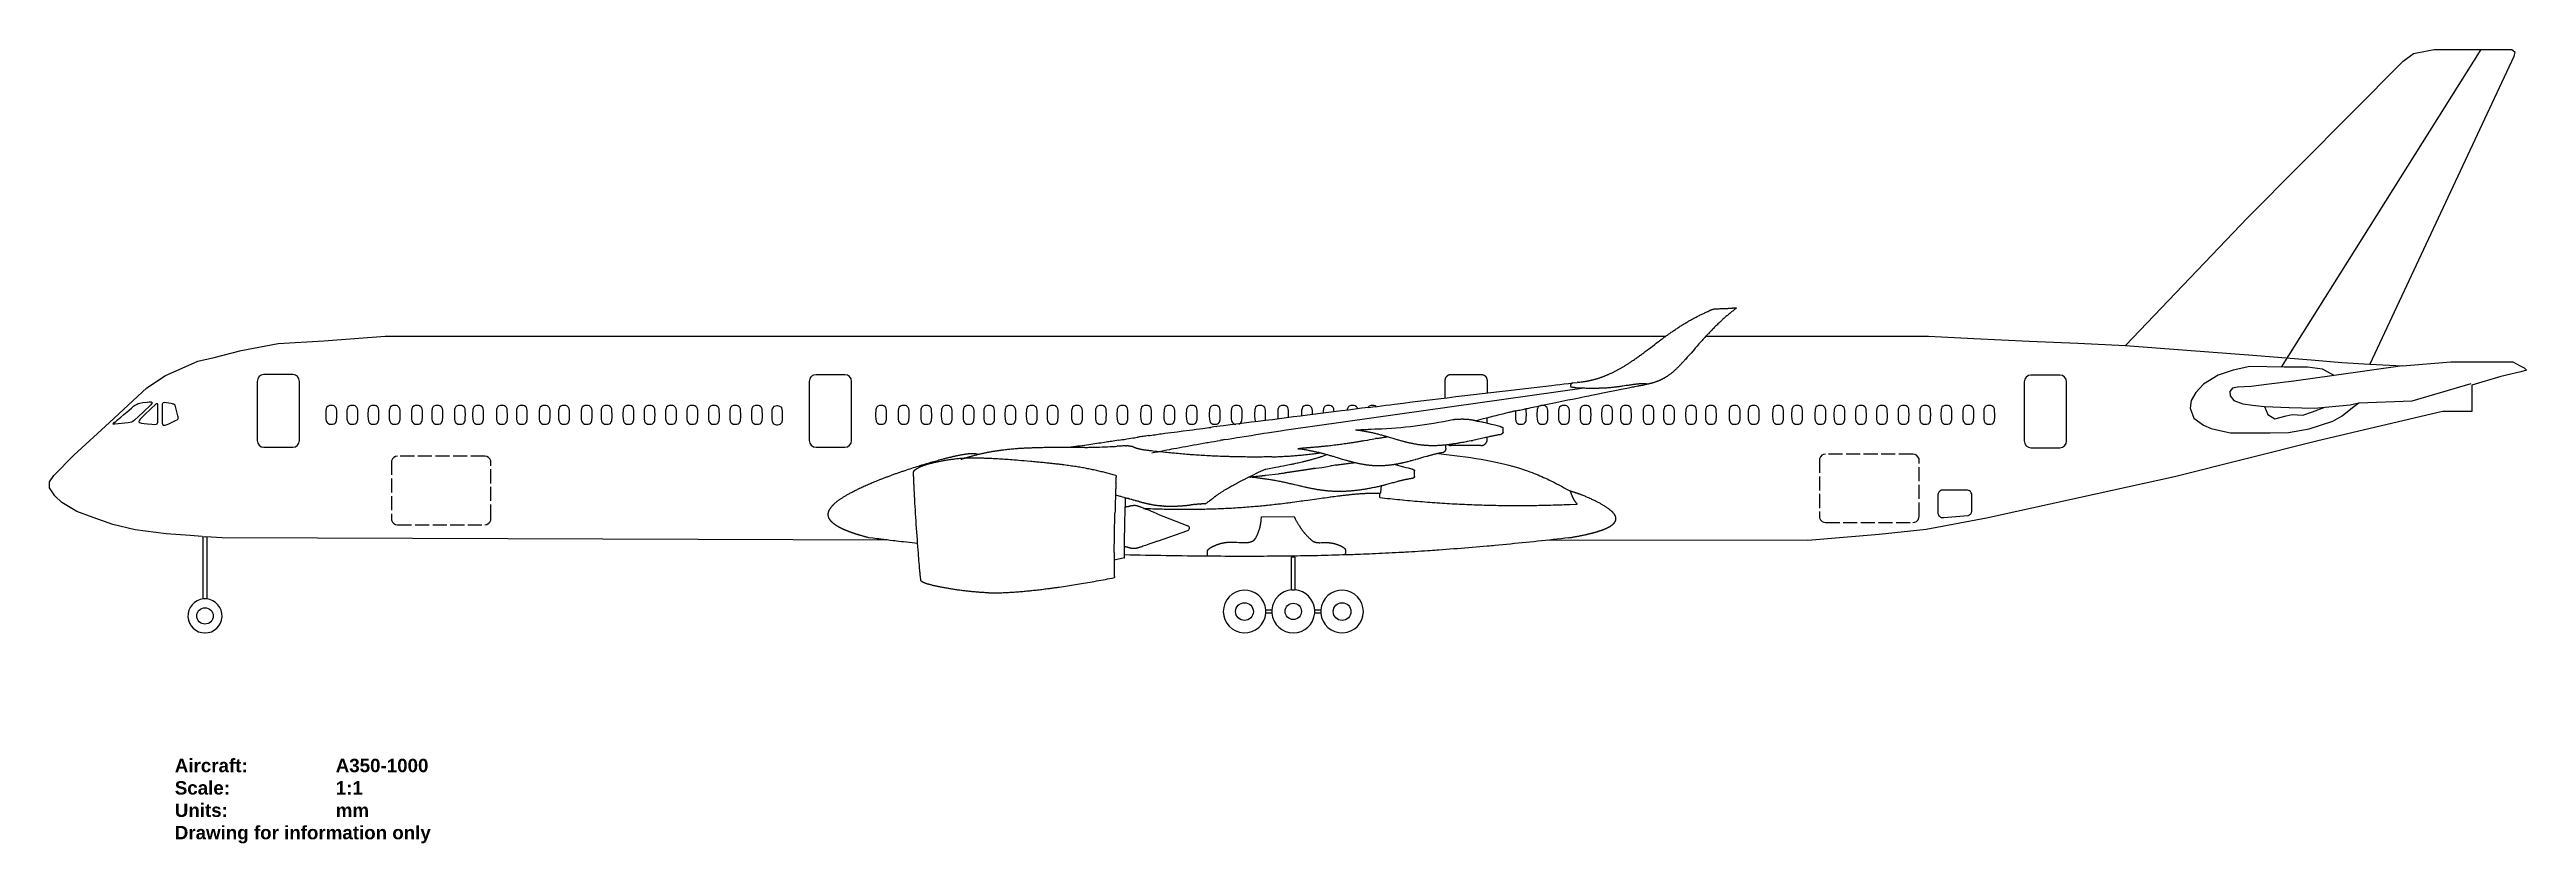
# Model space of a CAD drawing. Header units: millimetres. Extents: x 0 to 164410, y 0 to 99872.
# Drawn here: x 0 to 73880, y 76207 to 99872 of the extents above; entities that cross this region are included whole.
import ezdxf

# ---------------------------------------------------------------- set-up
doc = ezdxf.new("R2010")
doc.units = ezdxf.units.MM
doc.linetypes.add('DASHED', pattern=[15, 12, -3])
doc.layers.add('8_SideView', color=1, linetype='Continuous')
doc.layers.add('Labels', color=250, linetype='Continuous', lineweight=50)
doc.styles.get("Standard").update_dxf_attribs({"font": 'arial.ttf'})

msp = doc.modelspace()

# ---------------------------------------------------------------- texts
at = {"layer": 'Labels', "insert": (3736, 78730), "char_height": 400, "attachment_point": 1}
msp.add_mtext_dynamic_manual_height_columns('{\\fArial|b1|i0|c0|p34;Aircraft:^I^IA350-1000\\PScale:^I^I1:1\\PUnits:^I^I^Imm\\PDrawing for information only}', width=12834.55, gutter_width=12.5, heights=[0], dxfattribs=at)

# ---------------------------------------------------------------- linework, layer by layer
at = {"layer": '8_SideView', "color": 0, "linetype": 'Continuous'}
for p, q in [((72518, 99872), (66559, 90408)), ((70206, 99522), (70507, 99751)), ((70507, 99751), (70914, 99835)), ((70914, 99835), (71132, 99872)), ((71132, 99872), (73447, 99872)), ((73447, 99872), (73531, 99809)), ((73531, 99809), (73502, 99661)), ((65562, 94852), (70206, 99522)), ((73502, 99661), (69205, 90497)), ((61925, 91052), (65562, 94852)), ((4907, 90694), (5711, 90903)), ((5711, 90903), (6454, 91041)), ((6454, 91041), (6824, 91105)), ((6824, 91105), (8183, 91193)), ((8183, 91193), (10014, 91329)), ((10014, 91329), (48209, 91328)), ((49410, 91331), (56043, 91329)), ((56043, 91329), (57399, 91254)), ((57399, 91254), (59049, 91182)), ((59049, 91182), (60495, 91119)), ((60495, 91119), (61925, 91052)), ((61925, 91052), (63750, 90910)), ((63750, 90910), (65723, 90766)), ((2902, 89791), (3459, 90160)), ((3459, 90160), (3959, 90377)), ((3959, 90377), (4422, 90579)), ((4422, 90579), (4907, 90694)), ((7255, 90181), (6393, 90181)), ((23724, 90180), (22862, 90180)), ((42693, 90180), (41811, 90180)), ((59963, 90168), (59101, 90168)), ((64683, 90165), (64246, 89900)), ((65134, 90318), (64683, 90165)), ((65628, 90421), (65134, 90318)), ((66654, 90406), (65628, 90421)), ((65723, 90766), (67580, 90609)), ((67347, 90406), (66654, 90406)), ((68141, 90156), (66937, 89986)), ((67801, 90343), (67347, 90406)), ((67580, 90609), (68376, 90542)), ((68141, 90156), (67801, 90343)), ((70187, 90445), (68141, 90156)), ((68376, 90542), (69205, 90497)), ((69205, 90497), (70187, 90445)), ((70187, 90445), (71620, 90565)), ((71620, 90565), (71620, 90565)), ((71620, 90565), (73473, 90561)), ((73713, 90265), (73114, 90126)), ((73473, 90561), (73695, 90441)), ((73695, 90441), (73810, 90380)), ((73880, 90318), (73713, 90265)), ((73810, 90380), (73880, 90318)), ((1791, 88759), (2902, 89791)), ((6193, 89981), (6193, 88217)), ((7455, 88217), (7455, 89981)), ((22662, 89980), (22662, 88216)), ((23924, 88216), (23924, 89980)), ((37037, 88558), (45772, 89786)), ((41621, 90018), (41621, 89486)), ((42883, 90019), (42883, 89638)), ((58901, 89968), (58901, 88204)), ((60163, 88204), (60163, 89968)), ((63880, 89410), (63850, 89181)), ((64022, 89651), (63880, 89410)), ((64246, 89900), (64022, 89651)), ((65116, 89774), (65033, 89677)), ((65033, 89677), (65042, 89550)), ((65042, 89550), (65150, 89413)), ((65264, 89809), (65116, 89774)), ((65150, 89413), (65420, 89308)), ((65670, 89831), (65264, 89809)), ((66124, 89886), (65670, 89831)), ((66937, 89986), (66124, 89886)), ((68880, 89343), (70466, 89402)), ((70466, 89402), (72231, 89917)), ((73114, 90126), (72250, 89867)), ((72250, 89867), (72250, 89081)), ((725, 87783), (1791, 88759)), ((1897, 88713), (1898, 88715)), ((1897, 88710), (1897, 88713)), ((1899, 88709), (1897, 88710)), ((1898, 88715), (1901, 88720)), ((1902, 88707), (1899, 88709)), ((1901, 88720), (1906, 88727)), ((1907, 88707), (1902, 88707)), ((1906, 88727), (1931, 88750)), ((1917, 88707), (1907, 88707)), ((1950, 88710), (1917, 88707)), ((1931, 88750), (1973, 88787)), ((2247, 88731), (1950, 88710)), ((1973, 88787), (2027, 88833)), ((2027, 88833), (2128, 88918)), ((2128, 88918), (2213, 88989)), ((2213, 88989), (2312, 89073)), ((2346, 88741), (2247, 88731)), ((2312, 89073), (2448, 89187)), ((2398, 88750), (2346, 88741)), ((2449, 88765), (2398, 88750)), ((2448, 89187), (2507, 89237)), ((2486, 88785), (2449, 88765)), ((2535, 88820), (2486, 88785)), ((2507, 89237), (2535, 89258)), ((2535, 89258), (2553, 89272)), ((2792, 89060), (2535, 88820)), ((2553, 89272), (2573, 89284)), ((2573, 89284), (2591, 89294)), ((2591, 89294), (2616, 89305)), ((2616, 89305), (2648, 89317)), ((2648, 89317), (2692, 89329)), ((2670, 88801), (2667, 88786)), ((2667, 88786), (2667, 88774)), ((2667, 88774), (2673, 88763)), ((2685, 88827), (2670, 88801)), ((2673, 88763), (2684, 88753)), ((2684, 88753), (2709, 88742)), ((2705, 88854), (2685, 88827)), ((2692, 89329), (2785, 89348)), ((2841, 88991), (2705, 88854)), ((2709, 88742), (2743, 88735)), ((2743, 88735), (2825, 88726)), ((2785, 89348), (2908, 89363)), ((3021, 89279), (2792, 89060)), ((2825, 88726), (2922, 88718)), ((3176, 89308), (2841, 88991)), ((2908, 89363), (2968, 89367)), ((2922, 88718), (3052, 88706)), ((2968, 89367), (3007, 89368)), ((3007, 89368), (3028, 89366)), ((3046, 89311), (3021, 89279)), ((3028, 89366), (3042, 89361)), ((3042, 89361), (3051, 89355)), ((3057, 89333), (3046, 89311)), ((3051, 89355), (3057, 89346)), ((3052, 88706), (3137, 88698)), ((3057, 89346), (3057, 89333)), ((3137, 88698), (3188, 88704)), ((3199, 89316), (3176, 89308)), ((3188, 88704), (3215, 88720)), ((3216, 89313), (3199, 89316)), ((3215, 88720), (3230, 88761)), ((3223, 89304), (3216, 89313)), ((3230, 89297), (3223, 89304)), ((3230, 88761), (3230, 89297)), ((3372, 89321), (3362, 89298)), ((3362, 89298), (3362, 88737)), ((3362, 88737), (3376, 88690)), ((3387, 89341), (3372, 89321)), ((3376, 88690), (3394, 88679)), ((3438, 89348), (3387, 89341)), ((3394, 88679), (3411, 88675)), ((3411, 88675), (3426, 88676)), ((3426, 88676), (3451, 88679)), ((3484, 89343), (3438, 89348)), ((3451, 88679), (3477, 88685)), ((3477, 88685), (3506, 88695)), ((3626, 89320), (3484, 89343)), ((3506, 88695), (3557, 88716)), ((3557, 88716), (3760, 88811)), ((3671, 89311), (3626, 89320)), ((3692, 89305), (3671, 89311)), ((3706, 89301), (3692, 89305)), ((3717, 89295), (3706, 89301)), ((3726, 89289), (3717, 89295)), ((3737, 89279), (3726, 89289)), ((3746, 89267), (3737, 89279)), ((3752, 89254), (3746, 89267)), ((3758, 89236), (3752, 89254)), ((3830, 88953), (3758, 89236)), ((3760, 88811), (3802, 88835)), ((3802, 88835), (3817, 88847)), ((3817, 88847), (3826, 88856)), ((3826, 88856), (3832, 88867)), ((3836, 88923), (3830, 88953)), ((3832, 88867), (3836, 88875)), ((3838, 88907), (3836, 88923)), ((3836, 88875), (3838, 88885)), ((3839, 88896), (3838, 88907)), ((3838, 88885), (3839, 88896)), ((8245, 89108), (8242, 89019)), ((8242, 89019), (8242, 88944)), ((8242, 88944), (8245, 88860)), ((8248, 89140), (8245, 89108)), ((8245, 88860), (8256, 88792)), ((8256, 89173), (8248, 89140)), ((8274, 89208), (8256, 89173)), ((8256, 88792), (8278, 88752)), ((8307, 89239), (8274, 89208)), ((8278, 88752), (8300, 88732)), ((8300, 88732), (8346, 88710)), ((8354, 89258), (8307, 89239)), ((8346, 88710), (8390, 88702)), ((8394, 89264), (8354, 89258)), ((8390, 88702), (8416, 88702)), ((8417, 89264), (8394, 89264)), ((8416, 88702), (8452, 88707)), ((8455, 89258), (8417, 89264)), ((8452, 88707), (8490, 88720)), ((8486, 89248), (8455, 89258)), ((8522, 89225), (8486, 89248)), ((8490, 88720), (8518, 88737)), ((8518, 88737), (8535, 88755)), ((8543, 89200), (8522, 89225)), ((8535, 88755), (8550, 88781)), ((8559, 89158), (8543, 89200)), ((8550, 88781), (8559, 88810)), ((8566, 89108), (8559, 89158)), ((8559, 88810), (8564, 88840)), ((8564, 88840), (8568, 88891)), ((8569, 88983), (8566, 89108)), ((8568, 88891), (8569, 88983)), ((8872, 89108), (8869, 89019)), ((8869, 89019), (8869, 88944)), ((8869, 88944), (8872, 88860)), ((8875, 89140), (8872, 89108)), ((8872, 88860), (8883, 88792)), ((8883, 89173), (8875, 89140)), ((8900, 89208), (8883, 89173)), ((8883, 88792), (8905, 88752)), ((8934, 89239), (8900, 89208)), ((8905, 88752), (8927, 88732)), ((8927, 88732), (8972, 88710)), ((8980, 89258), (8934, 89239)), ((8972, 88710), (9017, 88702)), ((9020, 89264), (8980, 89258)), ((9017, 88702), (9043, 88702)), ((9044, 89264), (9020, 89264)), ((9043, 88702), (9079, 88707)), ((9082, 89258), (9044, 89264)), ((9079, 88707), (9117, 88720)), ((9112, 89248), (9082, 89258)), ((9149, 89225), (9112, 89248)), ((9117, 88720), (9145, 88737)), ((9145, 88737), (9162, 88755)), ((9170, 89200), (9149, 89225)), ((9162, 88755), (9177, 88781)), ((9186, 89158), (9170, 89200)), ((9177, 88781), (9186, 88810)), ((9193, 89108), (9186, 89158)), ((9186, 88810), (9191, 88840)), ((9191, 88840), (9194, 88891)), ((9196, 88983), (9193, 89108)), ((9194, 88891), (9196, 88983)), ((9501, 89108), (9497, 89019)), ((9497, 89019), (9497, 88944)), ((9497, 88944), (9500, 88860)), ((9500, 88860), (9512, 88792)), ((9504, 89140), (9501, 89108)), ((9511, 89173), (9504, 89140)), ((9529, 89208), (9511, 89173)), ((9512, 88792), (9533, 88752)), ((9562, 89239), (9529, 89208)), ((9533, 88752), (9555, 88732)), ((9555, 88732), (9601, 88710)), ((9609, 89258), (9562, 89239)), ((9601, 88710), (9645, 88702)), ((9649, 89264), (9609, 89258)), ((9645, 88702), (9671, 88702)), ((9672, 89264), (9649, 89264)), ((9671, 88702), (9708, 88707)), ((9710, 89258), (9672, 89264)), ((9708, 88707), (9745, 88720)), ((9741, 89248), (9710, 89258)), ((9778, 89225), (9741, 89248)), ((9745, 88720), (9774, 88737)), ((9774, 88737), (9791, 88755)), ((9798, 89200), (9778, 89225)), ((9791, 88755), (9806, 88781)), ((9814, 89158), (9798, 89200)), ((9806, 88781), (9815, 88810)), ((9821, 89108), (9814, 89158)), ((9815, 88810), (9820, 88840)), ((9820, 88840), (9823, 88891)), ((9825, 88983), (9821, 89108)), ((9823, 88891), (9825, 88983)), ((10135, 89108), (10132, 89019)), ((10132, 89019), (10132, 88944)), ((10132, 88944), (10135, 88860)), ((10138, 89140), (10135, 89108)), ((10135, 88860), (10146, 88792)), ((10146, 89173), (10138, 89140)), ((10163, 89208), (10146, 89173)), ((10146, 88792), (10168, 88752)), ((10197, 89239), (10163, 89208)), ((10168, 88752), (10190, 88732)), ((10190, 88732), (10235, 88710)), ((10243, 89258), (10197, 89239)), ((10235, 88710), (10280, 88702)), ((10283, 89264), (10243, 89258)), ((10280, 88702), (10306, 88702)), ((10306, 89264), (10283, 89264)), ((10344, 89258), (10306, 89264)), ((10306, 88702), (10342, 88707)), ((10342, 88707), (10380, 88720)), ((10375, 89248), (10344, 89258)), ((10412, 89225), (10375, 89248)), ((10380, 88720), (10408, 88737)), ((10408, 88737), (10425, 88755)), ((10433, 89200), (10412, 89225)), ((10425, 88755), (10440, 88781)), ((10449, 89158), (10433, 89200)), ((10440, 88781), (10449, 88810)), ((10455, 89108), (10449, 89158)), ((10449, 88810), (10454, 88840)), ((10454, 88840), (10457, 88891)), ((10459, 88983), (10455, 89108)), ((10457, 88891), (10459, 88983)), ((10799, 89108), (10796, 89019)), ((10796, 89019), (10796, 88944)), ((10796, 88944), (10799, 88860)), ((10802, 89140), (10799, 89108)), ((10799, 88860), (10810, 88792)), ((10810, 89173), (10802, 89140)), ((10827, 89208), (10810, 89173)), ((10810, 88792), (10832, 88752)), ((10861, 89239), (10827, 89208)), ((10832, 88752), (10854, 88732)), ((10854, 88732), (10899, 88710)), ((10907, 89258), (10861, 89239)), ((10899, 88710), (10944, 88702)), ((10947, 89264), (10907, 89258)), ((10944, 88702), (10970, 88702)), ((10971, 89264), (10947, 89264)), ((10970, 88702), (11006, 88707)), ((11008, 89258), (10971, 89264)), ((11006, 88707), (11044, 88720)), ((11039, 89248), (11008, 89258)), ((11076, 89225), (11039, 89248)), ((11044, 88720), (11072, 88737)), ((11072, 88737), (11089, 88755)), ((11097, 89200), (11076, 89225)), ((11089, 88755), (11104, 88781)), ((11113, 89158), (11097, 89200)), ((11104, 88781), (11113, 88810)), ((11120, 89108), (11113, 89158)), ((11113, 88810), (11118, 88840)), ((11118, 88840), (11121, 88891)), ((11123, 88983), (11120, 89108)), ((11121, 88891), (11123, 88983)), ((11405, 89108), (11402, 89019)), ((11402, 89019), (11402, 88944)), ((11402, 88944), (11405, 88860)), ((11408, 89140), (11405, 89108)), ((11405, 88860), (11416, 88792)), ((11416, 89173), (11408, 89140)), ((11433, 89208), (11416, 89173)), ((11416, 88792), (11438, 88752)), ((11467, 89239), (11433, 89208)), ((11438, 88752), (11460, 88732)), ((11460, 88732), (11505, 88710)), ((11513, 89258), (11467, 89239)), ((11505, 88710), (11550, 88702)), ((11553, 89264), (11513, 89258)), ((11550, 88702), (11576, 88702)), ((11576, 89264), (11553, 89264)), ((11614, 89258), (11576, 89264)), ((11576, 88702), (11612, 88707)), ((11612, 88707), (11650, 88720)), ((11645, 89248), (11614, 89258)), ((11682, 89225), (11645, 89248)), ((11650, 88720), (11678, 88737)), ((11678, 88737), (11695, 88755)), ((11703, 89200), (11682, 89225)), ((11695, 88755), (11710, 88781)), ((11719, 89158), (11703, 89200)), ((11710, 88781), (11719, 88810)), ((11726, 89108), (11719, 89158)), ((11719, 88810), (11724, 88840)), ((11724, 88840), (11727, 88891)), ((11729, 88983), (11726, 89108)), ((11727, 88891), (11729, 88983)), ((12080, 89108), (12077, 89019)), ((12077, 89019), (12077, 88944)), ((12077, 88944), (12080, 88860)), ((12083, 89140), (12080, 89108)), ((12080, 88860), (12091, 88792)), ((12091, 89173), (12083, 89140)), ((12108, 89208), (12091, 89173)), ((12091, 88792), (12113, 88752)), ((12142, 89239), (12108, 89208)), ((12113, 88752), (12135, 88732)), ((12135, 88732), (12180, 88710)), ((12188, 89258), (12142, 89239)), ((12180, 88710), (12225, 88702)), ((12228, 89264), (12188, 89258)), ((12225, 88702), (12251, 88702)), ((12252, 89264), (12228, 89264)), ((12251, 88702), (12287, 88707)), ((12289, 89258), (12252, 89264)), ((12287, 88707), (12325, 88720)), ((12320, 89248), (12289, 89258)), ((12357, 89225), (12320, 89248)), ((12325, 88720), (12353, 88737)), ((12353, 88737), (12370, 88755)), ((12378, 89200), (12357, 89225)), ((12370, 88755), (12385, 88781)), ((12394, 89158), (12378, 89200)), ((12385, 88781), (12394, 88810)), ((12401, 89108), (12394, 89158)), ((12394, 88810), (12399, 88840)), ((12399, 88840), (12402, 88891)), ((12404, 88983), (12401, 89108)), ((12402, 88891), (12404, 88983)), ((12623, 89108), (12620, 89019)), ((12620, 89019), (12620, 88944)), ((12620, 88944), (12623, 88860)), ((12627, 89140), (12623, 89108)), ((12623, 88860), (12635, 88792)), ((12634, 89173), (12627, 89140)), ((12652, 89208), (12634, 89173)), ((12635, 88792), (12656, 88752)), ((12685, 89239), (12652, 89208)), ((12656, 88752), (12678, 88732)), ((12678, 88732), (12724, 88710)), ((12732, 89258), (12685, 89239)), ((12724, 88710), (12768, 88702)), ((12772, 89264), (12732, 89258)), ((12768, 88702), (12794, 88702)), ((12795, 89264), (12772, 89264)), ((12794, 88702), (12831, 88707)), ((12833, 89258), (12795, 89264)), ((12831, 88707), (12868, 88720)), ((12864, 89248), (12833, 89258)), ((12901, 89225), (12864, 89248)), ((12868, 88720), (12897, 88737)), ((12897, 88737), (12914, 88755)), ((12921, 89200), (12901, 89225)), ((12914, 88755), (12929, 88781)), ((12937, 89158), (12921, 89200)), ((12929, 88781), (12938, 88810)), ((12944, 89108), (12937, 89158)), ((12938, 88810), (12943, 88840)), ((12943, 88840), (12946, 88891)), ((12947, 88983), (12944, 89108)), ((12946, 88891), (12947, 88983)), ((13332, 89108), (13329, 89019)), ((13329, 89019), (13329, 88944)), ((13329, 88944), (13332, 88860)), ((13335, 89140), (13332, 89108)), ((13332, 88860), (13343, 88792)), ((13343, 89173), (13335, 89140)), ((13361, 89208), (13343, 89173)), ((13343, 88792), (13365, 88752)), ((13394, 89239), (13361, 89208)), ((13365, 88752), (13387, 88732)), ((13387, 88732), (13433, 88710)), ((13441, 89258), (13394, 89239)), ((13433, 88710), (13477, 88702)), ((13481, 89264), (13441, 89258)), ((13477, 88702), (13503, 88702)), ((13504, 89264), (13481, 89264)), ((13503, 88702), (13539, 88707)), ((13542, 89258), (13504, 89264)), ((13539, 88707), (13577, 88720)), ((13573, 89248), (13542, 89258)), ((13609, 89225), (13573, 89248)), ((13577, 88720), (13605, 88737)), ((13605, 88737), (13622, 88755)), ((13630, 89200), (13609, 89225)), ((13622, 88755), (13637, 88781)), ((13646, 89158), (13630, 89200)), ((13637, 88781), (13646, 88810)), ((13653, 89108), (13646, 89158)), ((13646, 88810), (13651, 88840)), ((13651, 88840), (13655, 88891)), ((13656, 88983), (13653, 89108)), ((13655, 88891), (13656, 88983)), ((13927, 89108), (13924, 89019)), ((13924, 89019), (13924, 88944)), ((13924, 88944), (13927, 88860)), ((13930, 89140), (13927, 89108)), ((13927, 88860), (13938, 88792)), ((13938, 89173), (13930, 89140)), ((13955, 89208), (13938, 89173)), ((13938, 88792), (13960, 88752)), ((13988, 89239), (13955, 89208)), ((13960, 88752), (13982, 88732)), ((13982, 88732), (14027, 88710)), ((14035, 89258), (13988, 89239)), ((14027, 88710), (14071, 88702)), ((14075, 89264), (14035, 89258)), ((14071, 88702), (14098, 88702)), ((14098, 89264), (14075, 89264)), ((14136, 89258), (14098, 89264)), ((14098, 88702), (14134, 88707)), ((14134, 88707), (14172, 88720)), ((14167, 89248), (14136, 89258)), ((14204, 89225), (14167, 89248)), ((14172, 88720), (14200, 88737)), ((14200, 88737), (14217, 88755)), ((14225, 89200), (14204, 89225)), ((14217, 88755), (14232, 88781)), ((14241, 89158), (14225, 89200)), ((14232, 88781), (14241, 88810)), ((14247, 89108), (14241, 89158)), ((14241, 88810), (14246, 88840)), ((14246, 88840), (14249, 88891)), ((14251, 88983), (14247, 89108)), ((14249, 88891), (14251, 88983)), ((14608, 89108), (14605, 89019)), ((14605, 89019), (14605, 88944)), ((14605, 88944), (14608, 88860)), ((14611, 89140), (14608, 89108)), ((14608, 88860), (14619, 88792)), ((14619, 89173), (14611, 89140)), ((14636, 89208), (14619, 89173)), ((14619, 88792), (14641, 88752)), ((14670, 89239), (14636, 89208)), ((14641, 88752), (14663, 88732)), ((14663, 88732), (14708, 88710)), ((14716, 89258), (14670, 89239)), ((14708, 88710), (14753, 88702)), ((14756, 89264), (14716, 89258)), ((14753, 88702), (14779, 88702)), ((14780, 89264), (14756, 89264)), ((14779, 88702), (14815, 88707)), ((14817, 89258), (14780, 89264)), ((14815, 88707), (14853, 88720)), ((14848, 89248), (14817, 89258)), ((14885, 89225), (14848, 89248)), ((14853, 88720), (14881, 88737)), ((14881, 88737), (14898, 88755)), ((14906, 89200), (14885, 89225)), ((14898, 88755), (14913, 88781)), ((14922, 89158), (14906, 89200)), ((14913, 88781), (14922, 88810)), ((14929, 89108), (14922, 89158)), ((14922, 88810), (14927, 88840)), ((14927, 88840), (14930, 88891)), ((14932, 88983), (14929, 89108)), ((14930, 88891), (14932, 88983)), ((15185, 89108), (15182, 89019)), ((15182, 89019), (15182, 88944)), ((15182, 88944), (15185, 88860)), ((15189, 89140), (15185, 89108)), ((15185, 88860), (15197, 88792)), ((15196, 89173), (15189, 89140)), ((15214, 89208), (15196, 89173)), ((15197, 88792), (15218, 88752)), ((15247, 89239), (15214, 89208)), ((15218, 88752), (15240, 88732)), ((15240, 88732), (15286, 88710)), ((15294, 89258), (15247, 89239)), ((15286, 88710), (15330, 88702)), ((15334, 89264), (15294, 89258)), ((15330, 88702), (15356, 88702)), ((15357, 89264), (15334, 89264)), ((15356, 88702), (15393, 88707)), ((15395, 89258), (15357, 89264)), ((15393, 88707), (15430, 88720)), ((15426, 89248), (15395, 89258)), ((15462, 89225), (15426, 89248)), ((15430, 88720), (15459, 88737)), ((15459, 88737), (15476, 88755)), ((15483, 89200), (15462, 89225)), ((15476, 88755), (15491, 88781)), ((15499, 89158), (15483, 89200)), ((15491, 88781), (15500, 88810)), ((15506, 89108), (15499, 89158)), ((15500, 88810), (15505, 88840)), ((15505, 88840), (15508, 88891)), ((15509, 88983), (15506, 89108)), ((15508, 88891), (15509, 88983)), ((15860, 89108), (15857, 89019)), ((15857, 89019), (15857, 88944)), ((15857, 88944), (15860, 88860)), ((15864, 89140), (15860, 89108)), ((15860, 88860), (15871, 88792)), ((15871, 89173), (15864, 89140)), ((15889, 89208), (15871, 89173)), ((15871, 88792), (15893, 88752)), ((15922, 89239), (15889, 89208)), ((15893, 88752), (15915, 88732)), ((15915, 88732), (15961, 88710)), ((15969, 89258), (15922, 89239)), ((15961, 88710), (16005, 88702)), ((16009, 89264), (15969, 89258)), ((16005, 88702), (16031, 88702)), ((16032, 89264), (16009, 89264)), ((16031, 88702), (16068, 88707)), ((16070, 89258), (16032, 89264)), ((16068, 88707), (16105, 88720)), ((16101, 89248), (16070, 89258)), ((16137, 89225), (16101, 89248)), ((16105, 88720), (16134, 88737)), ((16134, 88737), (16151, 88755)), ((16158, 89200), (16137, 89225)), ((16151, 88755), (16166, 88781)), ((16174, 89158), (16158, 89200)), ((16166, 88781), (16175, 88810)), ((16181, 89108), (16174, 89158)), ((16175, 88810), (16179, 88840)), ((16179, 88840), (16183, 88891)), ((16184, 88983), (16181, 89108)), ((16183, 88891), (16184, 88983)), ((16455, 89108), (16452, 89019)), ((16452, 89019), (16452, 88944)), ((16452, 88944), (16455, 88860)), ((16458, 89140), (16455, 89108)), ((16455, 88860), (16466, 88792)), ((16466, 89173), (16458, 89140)), ((16483, 89208), (16466, 89173)), ((16466, 88792), (16488, 88752)), ((16517, 89239), (16483, 89208)), ((16488, 88752), (16510, 88732)), ((16510, 88732), (16555, 88710)), ((16563, 89258), (16517, 89239)), ((16555, 88710), (16600, 88702)), ((16603, 89264), (16563, 89258)), ((16600, 88702), (16626, 88702)), ((16627, 89264), (16603, 89264)), ((16626, 88702), (16662, 88707)), ((16665, 89258), (16627, 89264)), ((16662, 88707), (16700, 88720)), ((16695, 89248), (16665, 89258)), ((16732, 89225), (16695, 89248)), ((16700, 88720), (16728, 88737)), ((16728, 88737), (16745, 88755)), ((16753, 89200), (16732, 89225)), ((16745, 88755), (16760, 88781)), ((16769, 89158), (16753, 89200)), ((16760, 88781), (16769, 88810)), ((16776, 89108), (16769, 89158)), ((16769, 88810), (16774, 88840)), ((16774, 88840), (16777, 88891)), ((16779, 88983), (16776, 89108)), ((16777, 88891), (16779, 88983)), ((17107, 89108), (17104, 89019)), ((17104, 89019), (17104, 88944)), ((17104, 88944), (17107, 88860)), ((17111, 89140), (17107, 89108)), ((17107, 88860), (17119, 88792)), ((17118, 89173), (17111, 89140)), ((17136, 89208), (17118, 89173)), ((17119, 88792), (17140, 88752)), ((17169, 89239), (17136, 89208)), ((17140, 88752), (17162, 88732)), ((17162, 88732), (17208, 88710)), ((17216, 89258), (17169, 89239)), ((17208, 88710), (17252, 88702)), ((17256, 89264), (17216, 89258)), ((17252, 88702), (17278, 88702)), ((17279, 89264), (17256, 89264)), ((17278, 88702), (17315, 88707)), ((17317, 89258), (17279, 89264)), ((17315, 88707), (17352, 88720)), ((17348, 89248), (17317, 89258)), ((17385, 89225), (17348, 89248)), ((17352, 88720), (17381, 88737)), ((17381, 88737), (17398, 88755)), ((17405, 89200), (17385, 89225)), ((17398, 88755), (17413, 88781)), ((17421, 89158), (17405, 89200)), ((17413, 88781), (17422, 88810)), ((17428, 89108), (17421, 89158)), ((17422, 88810), (17427, 88840)), ((17427, 88840), (17430, 88891)), ((17431, 88983), (17428, 89108)), ((17430, 88891), (17431, 88983)), ((17736, 89108), (17733, 89019)), ((17733, 89019), (17733, 88944)), ((17733, 88944), (17736, 88860)), ((17740, 89140), (17736, 89108)), ((17736, 88860), (17747, 88792)), ((17747, 89173), (17740, 89140)), ((17765, 89208), (17747, 89173)), ((17747, 88792), (17769, 88752)), ((17798, 89239), (17765, 89208)), ((17769, 88752), (17791, 88732)), ((17791, 88732), (17837, 88710)), ((17845, 89258), (17798, 89239)), ((17837, 88710), (17881, 88702)), ((17885, 89264), (17845, 89258)), ((17881, 88702), (17907, 88702)), ((17908, 89264), (17885, 89264)), ((17907, 88702), (17944, 88707)), ((17946, 89258), (17908, 89264)), ((17944, 88707), (17981, 88720)), ((17977, 89248), (17946, 89258)), ((18013, 89225), (17977, 89248)), ((17981, 88720), (18009, 88737)), ((18009, 88737), (18026, 88755)), ((18034, 89200), (18013, 89225)), ((18026, 88755), (18041, 88781)), ((18050, 89158), (18034, 89200)), ((18041, 88781), (18050, 88810)), ((18057, 89108), (18050, 89158)), ((18050, 88810), (18055, 88840)), ((18055, 88840), (18059, 88891)), ((18060, 88983), (18057, 89108)), ((18059, 88891), (18060, 88983)), ((18377, 89108), (18374, 89019)), ((18374, 89019), (18374, 88944)), ((18374, 88944), (18377, 88860)), ((18380, 89140), (18377, 89108)), ((18377, 88860), (18388, 88792)), ((18388, 89173), (18380, 89140)), ((18406, 89208), (18388, 89173)), ((18388, 88792), (18410, 88752)), ((18439, 89239), (18406, 89208)), ((18410, 88752), (18432, 88732)), ((18432, 88732), (18477, 88710)), ((18485, 89258), (18439, 89239)), ((18477, 88710), (18522, 88702)), ((18526, 89264), (18485, 89258)), ((18522, 88702), (18548, 88702)), ((18549, 89264), (18526, 89264)), ((18548, 88702), (18584, 88707)), ((18587, 89258), (18549, 89264)), ((18584, 88707), (18622, 88720)), ((18617, 89248), (18587, 89258)), ((18654, 89225), (18617, 89248)), ((18622, 88720), (18650, 88737)), ((18650, 88737), (18667, 88755)), ((18675, 89200), (18654, 89225)), ((18667, 88755), (18682, 88781)), ((18691, 89158), (18675, 89200)), ((18682, 88781), (18691, 88810)), ((18698, 89108), (18691, 89158)), ((18691, 88810), (18696, 88840)), ((18696, 88840), (18700, 88891)), ((18701, 88983), (18698, 89108)), ((18700, 88891), (18701, 88983)), ((19011, 89108), (19008, 89019)), ((19008, 89019), (19008, 88944)), ((19008, 88944), (19011, 88860)), ((19015, 89140), (19011, 89108)), ((19011, 88860), (19022, 88792)), ((19022, 89173), (19015, 89140)), ((19040, 89208), (19022, 89173)), ((19022, 88792), (19044, 88752)), ((19073, 89239), (19040, 89208)), ((19044, 88752), (19066, 88732)), ((19066, 88732), (19112, 88710)), ((19120, 89258), (19073, 89239)), ((19112, 88710), (19156, 88702)), ((19160, 89264), (19120, 89258)), ((19156, 88702), (19182, 88702)), ((19183, 89264), (19160, 89264)), ((19182, 88702), (19219, 88707)), ((19221, 89258), (19183, 89264)), ((19219, 88707), (19256, 88720)), ((19252, 89248), (19221, 89258)), ((19288, 89225), (19252, 89248)), ((19256, 88720), (19285, 88737)), ((19285, 88737), (19302, 88755)), ((19309, 89200), (19288, 89225)), ((19302, 88755), (19317, 88781)), ((19325, 89158), (19309, 89200)), ((19317, 88781), (19326, 88810)), ((19332, 89108), (19325, 89158)), ((19326, 88810), (19330, 88840)), ((19330, 88840), (19334, 88891)), ((19335, 88983), (19332, 89108)), ((19334, 88891), (19335, 88983)), ((19657, 89108), (19654, 89019)), ((19654, 89019), (19654, 88944)), ((19654, 88944), (19657, 88860)), ((19660, 89140), (19657, 89108)), ((19657, 88860), (19668, 88792)), ((19668, 89173), (19660, 89140)), ((19685, 89208), (19668, 89173)), ((19668, 88792), (19690, 88752)), ((19719, 89239), (19685, 89208)), ((19690, 88752), (19712, 88732)), ((19712, 88732), (19757, 88710)), ((19765, 89258), (19719, 89239)), ((19757, 88710), (19802, 88702)), ((19805, 89264), (19765, 89258)), ((19802, 88702), (19828, 88702)), ((19829, 89264), (19805, 89264)), ((19828, 88702), (19864, 88707)), ((19866, 89258), (19829, 89264)), ((19864, 88707), (19902, 88720)), ((19897, 89248), (19866, 89258)), ((19934, 89225), (19897, 89248)), ((19902, 88720), (19930, 88737)), ((19930, 88737), (19947, 88755)), ((19955, 89200), (19934, 89225)), ((19947, 88755), (19962, 88781)), ((19971, 89158), (19955, 89200)), ((19962, 88781), (19971, 88810)), ((19978, 89108), (19971, 89158)), ((19971, 88810), (19976, 88840)), ((19976, 88840), (19979, 88891)), ((19981, 88983), (19978, 89108)), ((19979, 88891), (19981, 88983)), ((20294, 89108), (20290, 89019)), ((20290, 89019), (20290, 88944)), ((20290, 88944), (20293, 88860)), ((20293, 88860), (20305, 88792)), ((20297, 89140), (20294, 89108)), ((20304, 89173), (20297, 89140)), ((20322, 89208), (20304, 89173)), ((20305, 88792), (20326, 88752)), ((20355, 89239), (20322, 89208)), ((20326, 88752), (20348, 88732)), ((20348, 88732), (20394, 88710)), ((20402, 89258), (20355, 89239)), ((20394, 88710), (20438, 88702)), ((20442, 89264), (20402, 89258)), ((20438, 88702), (20464, 88702)), ((20465, 89264), (20442, 89264)), ((20464, 88702), (20501, 88707)), ((20503, 89258), (20465, 89264)), ((20501, 88707), (20538, 88720)), ((20534, 89248), (20503, 89258)), ((20571, 89225), (20534, 89248)), ((20538, 88720), (20567, 88737)), ((20567, 88737), (20584, 88755)), ((20591, 89200), (20571, 89225)), ((20584, 88755), (20599, 88781)), ((20607, 89158), (20591, 89200)), ((20599, 88781), (20608, 88810)), ((20614, 89108), (20607, 89158)), ((20608, 88810), (20613, 88840)), ((20613, 88840), (20616, 88891)), ((20618, 88983), (20614, 89108)), ((20616, 88891), (20618, 88983)), ((20939, 89108), (20936, 89019)), ((20936, 89019), (20936, 88944)), ((20936, 88944), (20939, 88860)), ((20943, 89140), (20939, 89108)), ((20939, 88860), (20950, 88792)), ((20950, 89173), (20943, 89140)), ((20968, 89208), (20950, 89173)), ((20950, 88792), (20972, 88752)), ((21001, 89239), (20968, 89208)), ((20972, 88752), (20994, 88732)), ((20994, 88732), (21040, 88710)), ((21048, 89258), (21001, 89239)), ((21040, 88710), (21084, 88702)), ((21088, 89264), (21048, 89258)), ((21084, 88702), (21110, 88702)), ((21111, 89264), (21088, 89264)), ((21110, 88702), (21147, 88707)), ((21149, 89258), (21111, 89264)), ((21147, 88707), (21184, 88720)), ((21180, 89248), (21149, 89258)), ((21216, 89225), (21180, 89248)), ((21184, 88720), (21212, 88737)), ((21212, 88737), (21229, 88755)), ((21237, 89200), (21216, 89225)), ((21229, 88755), (21245, 88781)), ((21253, 89158), (21237, 89200)), ((21245, 88781), (21253, 88810)), ((21260, 89108), (21253, 89158)), ((21253, 88810), (21258, 88840)), ((21258, 88840), (21262, 88891)), ((21263, 88983), (21260, 89108)), ((21262, 88891), (21263, 88983)), ((21543, 89096), (21540, 89007)), ((21540, 89007), (21540, 88932)), ((21540, 88932), (21543, 88848)), ((21546, 89128), (21543, 89096)), ((21543, 88848), (21554, 88780)), ((21554, 89160), (21546, 89128)), ((21571, 89196), (21554, 89160)), ((21554, 88780), (21576, 88740)), ((21605, 89227), (21571, 89196)), ((21576, 88740), (21598, 88720)), ((21598, 88720), (21643, 88698)), ((21651, 89246), (21605, 89227)), ((21643, 88698), (21688, 88690)), ((21691, 89252), (21651, 89246)), ((21688, 88690), (21714, 88690)), ((21715, 89252), (21691, 89252)), ((21714, 88690), (21750, 88695)), ((21752, 89246), (21715, 89252)), ((21750, 88695), (21788, 88707)), ((21783, 89236), (21752, 89246)), ((21820, 89213), (21783, 89236)), ((21788, 88707), (21816, 88725)), ((21816, 88725), (21833, 88743)), ((21841, 89188), (21820, 89213)), ((21833, 88743), (21848, 88769)), ((21857, 89146), (21841, 89188)), ((21848, 88769), (21857, 88798)), ((21864, 89096), (21857, 89146)), ((21857, 88798), (21862, 88828)), ((21862, 88828), (21865, 88879)), ((21867, 88971), (21864, 89096)), ((21865, 88879), (21867, 88971)), ((24643, 89108), (24640, 89019)), ((24640, 89019), (24640, 88944)), ((24640, 88944), (24643, 88860)), ((24647, 89140), (24643, 89108)), ((24643, 88860), (24654, 88792)), ((24654, 89173), (24647, 89140)), ((24672, 89208), (24654, 89173)), ((24654, 88792), (24676, 88752)), ((24705, 89239), (24672, 89208)), ((24676, 88752), (24698, 88732)), ((24698, 88732), (24744, 88710)), ((24752, 89258), (24705, 89239)), ((24744, 88710), (24788, 88702)), ((24792, 89264), (24752, 89258)), ((24788, 88702), (24814, 88702)), ((24815, 89264), (24792, 89264)), ((24814, 88702), (24851, 88707)), ((24853, 89258), (24815, 89264)), ((24851, 88707), (24888, 88720)), ((24884, 89248), (24853, 89258)), ((24920, 89225), (24884, 89248)), ((24888, 88720), (24917, 88737)), ((24917, 88737), (24934, 88755)), ((24941, 89200), (24920, 89225)), ((24934, 88755), (24949, 88781)), ((24957, 89158), (24941, 89200)), ((24949, 88781), (24957, 88810)), ((24964, 89108), (24957, 89158)), ((24957, 88810), (24962, 88840)), ((24962, 88840), (24966, 88891)), ((24967, 88983), (24964, 89108)), ((24966, 88891), (24967, 88983)), ((25316, 89108), (25313, 89019)), ((25313, 89019), (25313, 88944)), ((25313, 88944), (25316, 88860)), ((25320, 89140), (25316, 89108)), ((25316, 88860), (25327, 88792)), ((25327, 89173), (25320, 89140)), ((25345, 89208), (25327, 89173)), ((25327, 88792), (25349, 88752)), ((25378, 89239), (25345, 89208)), ((25349, 88752), (25371, 88732)), ((25371, 88732), (25417, 88710)), ((25425, 89258), (25378, 89239)), ((25417, 88710), (25461, 88702)), ((25465, 89264), (25425, 89258)), ((25461, 88702), (25487, 88702)), ((25488, 89264), (25465, 89264)), ((25487, 88702), (25524, 88707)), ((25526, 89258), (25488, 89264)), ((25524, 88707), (25561, 88720)), ((25557, 89248), (25526, 89258)), ((25593, 89225), (25557, 89248)), ((25561, 88720), (25589, 88737)), ((25589, 88737), (25606, 88755)), ((25614, 89200), (25593, 89225)), ((25606, 88755), (25622, 88781)), ((25630, 89158), (25614, 89200)), ((25622, 88781), (25630, 88810)), ((25637, 89108), (25630, 89158)), ((25630, 88810), (25635, 88840)), ((25635, 88840), (25639, 88891)), ((25640, 88983), (25637, 89108)), ((25639, 88891), (25640, 88983)), ((25989, 89108), (25986, 89019)), ((25986, 89019), (25986, 88944)), ((25986, 88944), (25989, 88860)), ((25993, 89140), (25989, 89108)), ((25989, 88860), (26000, 88792)), ((26000, 89173), (25993, 89140)), ((26018, 89208), (26000, 89173)), ((26000, 88792), (26022, 88752)), ((26051, 89239), (26018, 89208)), ((26022, 88752), (26044, 88732)), ((26044, 88732), (26090, 88710)), ((26098, 89258), (26051, 89239)), ((26090, 88710), (26134, 88702)), ((26138, 89264), (26098, 89258)), ((26134, 88702), (26160, 88702)), ((26161, 89264), (26138, 89264)), ((26160, 88702), (26196, 88707)), ((26199, 89258), (26161, 89264)), ((26196, 88707), (26234, 88720)), ((26230, 89248), (26199, 89258)), ((26266, 89225), (26230, 89248)), ((26234, 88720), (26262, 88737)), ((26262, 88737), (26279, 88755)), ((26287, 89200), (26266, 89225)), ((26279, 88755), (26294, 88781)), ((26303, 89158), (26287, 89200)), ((26294, 88781), (26303, 88810)), ((26310, 89108), (26303, 89158)), ((26303, 88810), (26308, 88840)), ((26308, 88840), (26312, 88891)), ((26313, 88983), (26310, 89108)), ((26312, 88891), (26313, 88983)), ((26601, 89108), (26598, 89019)), ((26598, 89019), (26598, 88944)), ((26598, 88944), (26601, 88860)), ((26605, 89140), (26601, 89108)), ((26601, 88860), (26612, 88792)), ((26612, 89173), (26605, 89140)), ((26630, 89208), (26612, 89173)), ((26612, 88792), (26634, 88752)), ((26663, 89239), (26630, 89208)), ((26634, 88752), (26656, 88732)), ((26656, 88732), (26702, 88710)), ((26710, 89258), (26663, 89239)), ((26702, 88710), (26746, 88702)), ((26750, 89264), (26710, 89258)), ((26746, 88702), (26772, 88702)), ((26773, 89264), (26750, 89264)), ((26772, 88702), (26809, 88707)), ((26811, 89258), (26773, 89264)), ((26809, 88707), (26846, 88720)), ((26842, 89248), (26811, 89258)), ((26878, 89225), (26842, 89248)), ((26846, 88720), (26874, 88737)), ((26874, 88737), (26891, 88755)), ((26899, 89200), (26878, 89225)), ((26891, 88755), (26907, 88781)), ((26915, 89158), (26899, 89200)), ((26907, 88781), (26915, 88810)), ((26922, 89108), (26915, 89158)), ((26915, 88810), (26920, 88840)), ((26920, 88840), (26924, 88891)), ((26925, 88983), (26922, 89108)), ((26924, 88891), (26925, 88983)), ((27254, 89108), (27251, 89019)), ((27251, 89019), (27251, 88944)), ((27251, 88944), (27254, 88860)), ((27258, 89140), (27254, 89108)), ((27254, 88860), (27265, 88792)), ((27265, 89173), (27258, 89140)), ((27283, 89208), (27265, 89173)), ((27265, 88792), (27287, 88752)), ((27316, 89239), (27283, 89208)), ((27287, 88752), (27309, 88732)), ((27309, 88732), (27355, 88710)), ((27363, 89258), (27316, 89239)), ((27355, 88710), (27399, 88702)), ((27403, 89264), (27363, 89258)), ((27399, 88702), (27425, 88702)), ((27426, 89264), (27403, 89264)), ((27425, 88702), (27462, 88707)), ((27464, 89258), (27426, 89264)), ((27462, 88707), (27499, 88720)), ((27495, 89248), (27464, 89258)), ((27531, 89225), (27495, 89248)), ((27499, 88720), (27528, 88737)), ((27528, 88737), (27545, 88755)), ((27552, 89200), (27531, 89225)), ((27545, 88755), (27560, 88781)), ((27568, 89158), (27552, 89200)), ((27560, 88781), (27569, 88810)), ((27575, 89108), (27568, 89158)), ((27569, 88810), (27573, 88840)), ((27573, 88840), (27577, 88891)), ((27578, 88983), (27575, 89108)), ((27577, 88891), (27578, 88983)), ((27866, 89108), (27863, 89019)), ((27863, 89019), (27863, 88944)), ((27863, 88944), (27866, 88860)), ((27870, 89140), (27866, 89108)), ((27866, 88860), (27878, 88792)), ((27877, 89173), (27870, 89140)), ((27895, 89208), (27877, 89173)), ((27878, 88792), (27899, 88752)), ((27928, 89239), (27895, 89208)), ((27899, 88752), (27921, 88732)), ((27921, 88732), (27967, 88710)), ((27975, 89258), (27928, 89239)), ((27967, 88710), (28011, 88702)), ((28015, 89264), (27975, 89258)), ((28011, 88702), (28037, 88702)), ((28038, 89264), (28015, 89264)), ((28037, 88702), (28074, 88707)), ((28076, 89258), (28038, 89264)), ((28074, 88707), (28111, 88720)), ((28107, 89248), (28076, 89258)), ((28143, 89225), (28107, 89248)), ((28111, 88720), (28140, 88737)), ((28140, 88737), (28157, 88755)), ((28164, 89200), (28143, 89225)), ((28157, 88755), (28172, 88781)), ((28180, 89158), (28164, 89200)), ((28172, 88781), (28181, 88810)), ((28187, 89108), (28180, 89158)), ((28181, 88810), (28185, 88840)), ((28185, 88840), (28189, 88891)), ((28190, 88983), (28187, 89108)), ((28189, 88891), (28190, 88983)), ((28499, 89108), (28496, 89019)), ((28496, 89019), (28496, 88944)), ((28496, 88944), (28499, 88860)), ((28503, 89140), (28499, 89108)), ((28499, 88860), (28511, 88792)), ((28510, 89173), (28503, 89140)), ((28528, 89208), (28510, 89173)), ((28511, 88792), (28532, 88752)), ((28561, 89239), (28528, 89208)), ((28532, 88752), (28554, 88732)), ((28554, 88732), (28600, 88710)), ((28608, 89258), (28561, 89239)), ((28600, 88710), (28644, 88702)), ((28648, 89264), (28608, 89258)), ((28644, 88702), (28670, 88702)), ((28671, 89264), (28648, 89264)), ((28670, 88702), (28707, 88707)), ((28709, 89258), (28671, 89264)), ((28707, 88707), (28744, 88720)), ((28740, 89248), (28709, 89258)), ((28777, 89225), (28740, 89248)), ((28744, 88720), (28773, 88737)), ((28773, 88737), (28790, 88755)), ((28797, 89200), (28777, 89225)), ((28790, 88755), (28805, 88781)), ((28813, 89158), (28797, 89200)), ((28805, 88781), (28814, 88810)), ((28820, 89108), (28813, 89158)), ((28814, 88810), (28819, 88840)), ((28819, 88840), (28822, 88891)), ((28823, 88983), (28820, 89108)), ((28822, 88891), (28823, 88983)), ((29136, 89108), (29133, 89019)), ((29133, 89019), (29133, 88944)), ((29133, 88944), (29136, 88860)), ((29140, 89140), (29136, 89108)), ((29136, 88860), (29148, 88792)), ((29147, 89173), (29140, 89140)), ((29165, 89208), (29147, 89173)), ((29148, 88792), (29169, 88752)), ((29198, 89239), (29165, 89208)), ((29169, 88752), (29191, 88732)), ((29191, 88732), (29237, 88710)), ((29245, 89258), (29198, 89239)), ((29237, 88710), (29281, 88702)), ((29285, 89264), (29245, 89258)), ((29281, 88702), (29307, 88702)), ((29308, 89264), (29285, 89264)), ((29307, 88702), (29344, 88707)), ((29346, 89258), (29308, 89264)), ((29344, 88707), (29381, 88720)), ((29377, 89248), (29346, 89258)), ((29413, 89225), (29377, 89248)), ((29381, 88720), (29410, 88737)), ((29410, 88737), (29427, 88755)), ((29434, 89200), (29413, 89225)), ((29427, 88755), (29442, 88781)), ((29450, 89158), (29434, 89200)), ((29442, 88781), (29451, 88810)), ((29457, 89108), (29450, 89158)), ((29451, 88810), (29456, 88840)), ((29456, 88840), (29459, 88891)), ((29460, 88983), (29457, 89108)), ((29459, 88891), (29460, 88983)), ((29760, 89108), (29757, 89019)), ((29757, 89019), (29757, 88944)), ((29757, 88944), (29759, 88860)), ((29759, 88860), (29771, 88792)), ((29763, 89140), (29760, 89108)), ((29770, 89173), (29763, 89140)), ((29788, 89208), (29770, 89173)), ((29771, 88792), (29792, 88752)), ((29821, 89239), (29788, 89208)), ((29792, 88752), (29814, 88732)), ((29814, 88732), (29860, 88710)), ((29868, 89258), (29821, 89239)), ((29860, 88710), (29904, 88702)), ((29908, 89264), (29868, 89258)), ((29904, 88702), (29930, 88702)), ((29931, 89264), (29908, 89264)), ((29930, 88702), (29967, 88707)), ((29969, 89258), (29931, 89264)), ((29967, 88707), (30004, 88720)), ((30000, 89248), (29969, 89258)), ((30037, 89225), (30000, 89248)), ((30004, 88720), (30033, 88737)), ((30033, 88737), (30050, 88755)), ((30058, 89200), (30037, 89225)), ((30050, 88755), (30065, 88781)), ((30073, 89158), (30058, 89200)), ((30065, 88781), (30074, 88810)), ((30080, 89108), (30073, 89158)), ((30074, 88810), (30079, 88840)), ((30079, 88840), (30082, 88891)), ((30084, 88983), (30080, 89108)), ((30082, 88891), (30084, 88983)), ((30487, 89108), (30484, 89019)), ((30484, 89019), (30484, 88944)), ((30484, 88944), (30487, 88860)), ((30491, 89140), (30487, 89108)), ((30487, 88860), (30498, 88792)), ((30498, 89173), (30491, 89140)), ((30516, 89208), (30498, 89173)), ((30498, 88792), (30520, 88752)), ((30549, 89239), (30516, 89208)), ((30520, 88752), (30542, 88732)), ((30542, 88732), (30588, 88710)), ((30596, 89258), (30549, 89239)), ((30588, 88710), (30632, 88702)), ((30636, 89264), (30596, 89258)), ((30632, 88702), (30658, 88702)), ((30659, 89264), (30636, 89264)), ((30658, 88702), (30695, 88707)), ((30697, 89258), (30659, 89264)), ((30695, 88707), (30732, 88720)), ((30728, 89248), (30697, 89258)), ((30764, 89225), (30728, 89248)), ((30732, 88720), (30760, 88737)), ((30760, 88737), (30777, 88755)), ((30785, 89200), (30764, 89225)), ((30777, 88755), (30793, 88781)), ((30801, 89158), (30785, 89200)), ((30793, 88781), (30801, 88810)), ((30808, 89108), (30801, 89158)), ((30801, 88810), (30806, 88840)), ((30806, 88840), (30810, 88891)), ((30811, 88983), (30808, 89108)), ((30810, 88891), (30811, 88983)), ((31199, 89108), (31196, 89019)), ((31196, 89019), (31196, 88944)), ((31196, 88944), (31199, 88860)), ((31202, 89140), (31199, 89108)), ((31199, 88860), (31210, 88792)), ((31210, 89173), (31202, 89140)), ((31227, 89208), (31210, 89173)), ((31210, 88792), (31232, 88752)), ((31261, 89239), (31227, 89208)), ((31232, 88752), (31254, 88732)), ((31254, 88732), (31299, 88710)), ((31307, 89258), (31261, 89239)), ((31299, 88710), (31344, 88702)), ((31347, 89264), (31307, 89258)), ((31344, 88702), (31370, 88702)), ((31370, 89264), (31347, 89264)), ((31408, 89258), (31370, 89264)), ((31370, 88702), (31406, 88707)), ((31406, 88707), (31444, 88720)), ((31439, 89248), (31408, 89258)), ((31476, 89225), (31439, 89248)), ((31444, 88720), (31472, 88737)), ((31472, 88737), (31489, 88755)), ((31497, 89200), (31476, 89225)), ((31489, 88755), (31504, 88781)), ((31513, 89158), (31497, 89200)), ((31504, 88781), (31513, 88810)), ((31519, 89108), (31513, 89158)), ((31513, 88810), (31518, 88840)), ((31518, 88840), (31521, 88891)), ((31523, 88983), (31519, 89108)), ((31521, 88891), (31523, 88983)), ((31841, 89108), (31838, 89019)), ((31838, 89019), (31838, 88944)), ((31838, 88944), (31841, 88860)), ((31845, 89140), (31841, 89108)), ((31841, 88860), (31852, 88792)), ((31852, 89173), (31845, 89140)), ((31870, 89208), (31852, 89173)), ((31852, 88792), (31874, 88752)), ((31903, 89239), (31870, 89208)), ((31874, 88752), (31896, 88732)), ((31896, 88732), (31942, 88710)), ((31950, 89258), (31903, 89239)), ((31942, 88710), (31986, 88702)), ((31990, 89264), (31950, 89258)), ((31986, 88702), (32012, 88702)), ((32013, 89264), (31990, 89264)), ((32012, 88702), (32049, 88707)), ((32051, 89258), (32013, 89264)), ((32049, 88707), (32086, 88720)), ((32082, 89248), (32051, 89258)), ((32118, 89225), (32082, 89248)), ((32086, 88720), (32115, 88737)), ((32115, 88737), (32132, 88755)), ((32139, 89200), (32118, 89225)), ((32132, 88755), (32147, 88781)), ((32155, 89158), (32139, 89200)), ((32147, 88781), (32156, 88810)), ((32162, 89108), (32155, 89158)), ((32156, 88810), (32160, 88840)), ((32160, 88840), (32164, 88891)), ((32165, 88983), (32162, 89108)), ((32164, 88891), (32165, 88983)), ((32547, 89108), (32544, 89019)), ((32544, 89019), (32544, 88944)), ((32544, 88944), (32547, 88860)), ((32550, 89140), (32547, 89108)), ((32547, 88860), (32558, 88792)), ((32558, 89173), (32550, 89140)), ((32575, 89208), (32558, 89173)), ((32558, 88792), (32580, 88752)), ((32609, 89239), (32575, 89208)), ((32580, 88752), (32602, 88732)), ((32602, 88732), (32647, 88710)), ((32655, 89258), (32609, 89239)), ((32647, 88710), (32692, 88702)), ((32695, 89264), (32655, 89258)), ((32692, 88702), (32718, 88702)), ((32719, 89264), (32695, 89264)), ((32718, 88702), (32754, 88707)), ((32757, 89258), (32719, 89264)), ((32754, 88707), (32792, 88720)), ((32787, 89248), (32757, 89258)), ((32824, 89225), (32787, 89248)), ((32792, 88720), (32820, 88737)), ((32820, 88737), (32837, 88755)), ((32845, 89200), (32824, 89225)), ((32837, 88755), (32852, 88781)), ((32861, 89158), (32845, 89200)), ((32852, 88781), (32861, 88810)), ((32868, 89108), (32861, 89158)), ((32861, 88810), (32866, 88840)), ((32866, 88840), (32869, 88891)), ((32871, 88983), (32868, 89108)), ((32869, 88891), (32871, 88983)), ((33242, 89108), (33238, 89019)), ((33238, 89019), (33238, 88944)), ((33238, 88944), (33241, 88860)), ((33241, 88860), (33253, 88792)), ((33245, 89140), (33242, 89108)), ((33252, 89173), (33245, 89140)), ((33270, 89208), (33252, 89173)), ((33253, 88792), (33274, 88752)), ((33303, 89239), (33270, 89208)), ((33274, 88752), (33296, 88732)), ((33296, 88732), (33342, 88710)), ((33350, 89258), (33303, 89239)), ((33342, 88710), (33386, 88702)), ((33390, 89264), (33350, 89258)), ((33386, 88702), (33412, 88702)), ((33413, 89264), (33390, 89264)), ((33412, 88702), (33449, 88707)), ((33451, 89258), (33413, 89264)), ((33449, 88707), (33486, 88720)), ((33482, 89248), (33451, 89258)), ((33519, 89225), (33482, 89248)), ((33486, 88720), (33515, 88737)), ((33515, 88737), (33532, 88755)), ((33539, 89200), (33519, 89225)), ((33532, 88755), (33547, 88781)), ((33555, 89158), (33539, 89200)), ((33547, 88781), (33556, 88810)), ((33562, 89108), (33555, 89158)), ((33556, 88810), (33561, 88840)), ((33561, 88840), (33564, 88891)), ((33566, 88983), (33562, 89108)), ((33564, 88891), (33566, 88983)), ((33910, 89108), (33907, 89019)), ((33907, 89019), (33907, 88944)), ((33907, 88944), (33909, 88860)), ((33909, 88860), (33921, 88792)), ((33913, 89140), (33910, 89108)), ((33920, 89173), (33913, 89140)), ((33938, 89208), (33920, 89173)), ((33921, 88792), (33943, 88752)), ((33971, 89239), (33938, 89208)), ((33943, 88752), (33964, 88732)), ((33964, 88732), (34010, 88710)), ((34018, 89258), (33971, 89239)), ((34010, 88710), (34054, 88702)), ((34058, 89264), (34018, 89258)), ((34054, 88702), (34081, 88702)), ((34081, 89264), (34058, 89264)), ((34119, 89258), (34081, 89264)), ((34081, 88702), (34117, 88707)), ((34117, 88707), (34154, 88720)), ((34150, 89248), (34119, 89258)), ((34187, 89225), (34150, 89248)), ((34154, 88720), (34183, 88737)), ((34183, 88737), (34200, 88755)), ((34208, 89200), (34187, 89225)), ((34200, 88755), (34215, 88781)), ((34223, 89158), (34208, 89200)), ((34215, 88781), (34224, 88810)), ((34230, 89108), (34223, 89158)), ((34224, 88810), (34229, 88840)), ((34229, 88840), (34232, 88891)), ((34234, 88983), (34230, 89108)), ((34232, 88891), (34234, 88983)), ((34597, 89108), (34593, 89019)), ((34593, 89019), (34593, 88944)), ((34593, 88944), (34596, 88860)), ((34596, 88860), (34608, 88792)), ((34600, 89140), (34597, 89108)), ((34607, 89173), (34600, 89140)), ((34625, 89208), (34607, 89173)), ((34608, 88792), (34629, 88752)), ((34658, 89239), (34625, 89208)), ((34629, 88752), (34651, 88732)), ((34651, 88732), (34697, 88710)), ((34705, 89258), (34658, 89239)), ((34697, 88710), (34741, 88702)), ((34745, 89264), (34705, 89258)), ((34741, 88702), (34767, 88702)), ((34768, 89264), (34745, 89264)), ((34767, 88702), (34804, 88707)), ((34806, 89258), (34768, 89264)), ((34804, 88707), (34841, 88720)), ((34837, 89248), (34806, 89258)), ((34874, 89225), (34837, 89248)), ((34841, 88720), (34870, 88737)), ((34870, 88737), (34887, 88755)), ((34894, 89200), (34874, 89225)), ((34887, 88755), (34902, 88781)), ((34910, 89158), (34894, 89200)), ((34902, 88781), (34911, 88810)), ((34917, 89108), (34910, 89158)), ((34911, 88810), (34916, 88840)), ((34916, 88840), (34919, 88891)), ((34921, 88983), (34917, 89108)), ((34919, 88891), (34921, 88983)), ((35247, 89108), (35244, 89019)), ((35244, 89019), (35244, 88944)), ((35244, 88944), (35247, 88860)), ((35251, 89140), (35247, 89108)), ((35247, 88860), (35258, 88792)), ((35258, 89173), (35251, 89140)), ((35276, 89208), (35258, 89173)), ((35258, 88792), (35280, 88752)), ((35309, 89239), (35276, 89208)), ((35280, 88752), (35302, 88732)), ((35302, 88732), (35348, 88710)), ((35356, 89258), (35309, 89239)), ((35348, 88710), (35387, 88703)), ((35396, 89264), (35356, 89258)), ((35419, 89264), (35396, 89264)), ((35457, 89258), (35419, 89264)), ((35488, 89248), (35457, 89258)), ((35477, 88715), (35492, 88720)), ((35524, 89225), (35488, 89248)), ((35492, 88720), (35521, 88737)), ((35521, 88737), (35538, 88755)), ((35545, 89200), (35524, 89225)), ((35538, 88755), (35553, 88781)), ((35561, 89158), (35545, 89200)), ((35553, 88781), (35562, 88810)), ((35568, 89108), (35561, 89158)), ((35562, 88810), (35566, 88840)), ((35566, 88840), (35570, 88891)), ((35571, 88983), (35568, 89108)), ((35570, 88891), (35571, 88983)), ((35947, 89108), (35944, 89019)), ((35944, 89019), (35944, 88944)), ((35944, 88944), (35947, 88860)), ((35950, 89140), (35947, 89108)), ((35947, 88860), (35958, 88792)), ((35958, 89173), (35950, 89140)), ((35975, 89208), (35958, 89173)), ((35958, 88792), (35967, 88776)), ((36009, 89239), (35975, 89208)), ((36055, 89258), (36009, 89239)), ((36095, 89264), (36055, 89258)), ((36118, 89264), (36095, 89264)), ((36156, 89258), (36118, 89264)), ((36187, 89248), (36156, 89258)), ((36224, 89225), (36187, 89248)), ((36245, 89200), (36224, 89225)), ((36261, 89158), (36245, 89200)), ((36267, 89108), (36261, 89158)), ((36261, 88812), (36266, 88840)), ((36266, 88840), (36269, 88891)), ((36271, 88983), (36267, 89108)), ((36269, 88891), (36271, 88983)), ((36635, 89108), (36632, 89019)), ((36632, 89019), (36632, 88944)), ((36632, 88944), (36635, 88860)), ((36638, 89140), (36635, 89108)), ((36635, 88860), (36635, 88859)), ((36646, 89173), (36638, 89140)), ((36664, 89208), (36646, 89173)), ((36697, 89239), (36664, 89208)), ((36743, 89258), (36697, 89239)), ((36783, 89264), (36743, 89258)), ((36807, 89264), (36783, 89264)), ((36845, 89258), (36807, 89264)), ((36875, 89248), (36845, 89258)), ((36912, 89225), (36875, 89248)), ((36933, 89200), (36912, 89225)), ((36949, 89158), (36933, 89200)), ((36956, 89108), (36949, 89158)), ((36959, 88983), (36956, 89108)), ((36958, 88900), (36959, 88983)), ((37347, 89108), (37344, 89019)), ((37344, 89019), (37344, 88949)), ((37350, 89140), (37347, 89108)), ((37358, 89173), (37350, 89140)), ((37375, 89208), (37358, 89173)), ((37409, 89239), (37375, 89208)), ((37455, 89258), (37409, 89239)), ((37495, 89264), (37455, 89258)), ((37519, 89264), (37495, 89264)), ((37556, 89258), (37519, 89264)), ((37587, 89248), (37556, 89258)), ((37624, 89225), (37587, 89248)), ((37645, 89200), (37624, 89225)), ((37661, 89158), (37645, 89200)), ((37668, 89108), (37661, 89158)), ((37671, 88991), (37668, 89108)), ((37991, 89108), (37987, 89031)), ((37995, 89140), (37991, 89108)), ((38002, 89173), (37995, 89140)), ((38020, 89208), (38002, 89173)), ((38053, 89239), (38020, 89208)), ((38100, 89258), (38053, 89239)), ((38140, 89264), (38100, 89258)), ((38163, 89264), (38140, 89264)), ((38201, 89258), (38163, 89264)), ((38232, 89248), (38201, 89258)), ((38268, 89225), (38232, 89248)), ((38289, 89200), (38268, 89225)), ((38305, 89158), (38289, 89200)), ((38312, 89108), (38305, 89158)), ((38317, 89073), (38312, 89108)), ((38709, 89140), (38707, 89123)), ((38717, 89173), (38709, 89140)), ((38734, 89208), (38717, 89173)), ((38768, 89239), (38734, 89208)), ((38814, 89258), (38768, 89239)), ((38854, 89264), (38814, 89258)), ((38877, 89264), (38854, 89264)), ((38915, 89258), (38877, 89264)), ((38946, 89248), (38915, 89258)), ((38983, 89225), (38946, 89248)), ((39004, 89200), (38983, 89225)), ((39018, 89163), (39004, 89200)), ((39327, 89208), (39323, 89201)), ((39360, 89239), (39327, 89208)), ((39407, 89258), (39360, 89239)), ((39447, 89264), (39407, 89258)), ((39470, 89264), (39447, 89264)), ((39508, 89258), (39470, 89264)), ((39539, 89248), (39508, 89258)), ((39565, 89232), (39539, 89248)), ((42551, 88806), (42585, 88799)), ((42585, 88799), (42618, 88792)), ((42618, 88792), (42665, 88781)), ((42665, 88781), (42712, 88771)), ((42776, 88755), (42712, 88771)), ((42818, 88745), (42776, 88755)), ((42903, 88724), (42818, 88745)), ((42883, 88729), (42883, 88892)), ((43014, 88697), (42903, 88724)), ((43116, 88672), (43014, 88697)), ((43185, 88655), (43116, 88672)), ((43725, 89098), (43722, 89019)), ((43722, 89019), (43722, 88944)), ((43722, 88944), (43725, 88860)), ((43725, 88860), (43737, 88792)), ((43737, 88792), (43758, 88752)), ((43758, 88752), (43780, 88732)), ((43780, 88732), (43826, 88710)), ((43826, 88710), (43870, 88702)), ((43870, 88702), (43896, 88702)), ((43896, 88702), (43933, 88707)), ((43933, 88707), (43970, 88720)), ((43970, 88720), (43999, 88737)), ((43999, 88737), (44016, 88755)), ((44016, 88755), (44031, 88781)), ((44031, 88781), (44040, 88810)), ((44039, 89158), (44036, 89166)), ((44046, 89108), (44039, 89158)), ((44040, 88810), (44045, 88840)), ((44045, 88840), (44048, 88891)), ((44049, 88983), (44046, 89108)), ((44048, 88891), (44049, 88983)), ((44368, 89108), (44365, 89019)), ((44365, 89019), (44365, 88944)), ((44365, 88944), (44368, 88860)), ((44372, 89140), (44368, 89108)), ((44368, 88860), (44380, 88792)), ((44379, 89173), (44372, 89140)), ((44397, 89208), (44379, 89173)), ((44380, 88792), (44401, 88752)), ((44430, 89239), (44397, 89208)), ((44401, 88752), (44423, 88732)), ((44423, 88732), (44469, 88710)), ((44477, 89258), (44430, 89239)), ((44469, 88710), (44513, 88702)), ((44517, 89264), (44477, 89258)), ((44513, 88702), (44539, 88702)), ((44540, 89264), (44517, 89264)), ((44539, 88702), (44576, 88707)), ((44578, 89258), (44540, 89264)), ((44576, 88707), (44613, 88720)), ((44609, 89248), (44578, 89258)), ((44645, 89225), (44609, 89248)), ((44613, 88720), (44642, 88737)), ((44642, 88737), (44659, 88755)), ((44666, 89200), (44645, 89225)), ((44659, 88755), (44674, 88781)), ((44682, 89158), (44666, 89200)), ((44674, 88781), (44683, 88810)), ((44689, 89108), (44682, 89158)), ((44683, 88810), (44688, 88840)), ((44688, 88840), (44691, 88891)), ((44692, 88983), (44689, 89108)), ((44691, 88891), (44692, 88983)), ((45011, 89108), (45008, 89019)), ((45008, 89019), (45008, 88944)), ((45008, 88944), (45011, 88860)), ((45015, 89140), (45011, 89108)), ((45011, 88860), (45023, 88792)), ((45022, 89173), (45015, 89140)), ((45040, 89208), (45022, 89173)), ((45023, 88792), (45044, 88752)), ((45073, 89239), (45040, 89208)), ((45044, 88752), (45066, 88732)), ((45066, 88732), (45112, 88710)), ((45120, 89258), (45073, 89239)), ((45112, 88710), (45156, 88702)), ((45160, 89264), (45120, 89258)), ((45156, 88702), (45182, 88702)), ((45183, 89264), (45160, 89264)), ((45182, 88702), (45219, 88707)), ((45221, 89258), (45183, 89264)), ((45219, 88707), (45256, 88720)), ((45252, 89248), (45221, 89258)), ((45288, 89225), (45252, 89248)), ((45256, 88720), (45285, 88737)), ((45285, 88737), (45302, 88755)), ((45309, 89200), (45288, 89225)), ((45302, 88755), (45317, 88781)), ((45325, 89158), (45309, 89200)), ((45317, 88781), (45326, 88810)), ((45332, 89108), (45325, 89158)), ((45326, 88810), (45330, 88840)), ((45330, 88840), (45334, 88891)), ((45335, 88983), (45332, 89108)), ((45334, 88891), (45335, 88983)), ((45654, 89108), (45651, 89019)), ((45651, 89019), (45651, 88944)), ((45651, 88944), (45654, 88860)), ((45658, 89140), (45654, 89108)), ((45654, 88860), (45666, 88792)), ((45665, 89173), (45658, 89140)), ((45683, 89208), (45665, 89173)), ((45666, 88792), (45687, 88752)), ((45716, 89239), (45683, 89208)), ((45687, 88752), (45709, 88732)), ((45709, 88732), (45755, 88710)), ((45763, 89258), (45716, 89239)), ((45755, 88710), (45799, 88702)), ((45803, 89264), (45763, 89258)), ((45799, 88702), (45825, 88702)), ((45826, 89264), (45803, 89264)), ((45825, 88702), (45862, 88707)), ((45864, 89258), (45826, 89264)), ((45862, 88707), (45899, 88720)), ((45895, 89248), (45864, 89258)), ((45931, 89225), (45895, 89248)), ((45899, 88720), (45928, 88737)), ((45928, 88737), (45945, 88755)), ((45952, 89200), (45931, 89225)), ((45945, 88755), (45960, 88781)), ((45968, 89158), (45952, 89200)), ((45960, 88781), (45969, 88810)), ((45975, 89108), (45968, 89158)), ((45969, 88810), (45973, 88840)), ((45973, 88840), (45977, 88891)), ((45978, 88983), (45975, 89108)), ((45977, 88891), (45978, 88983)), ((46297, 89108), (46294, 89019)), ((46294, 89019), (46294, 88944)), ((46294, 88944), (46297, 88860)), ((46301, 89140), (46297, 89108)), ((46297, 88860), (46309, 88792)), ((46308, 89173), (46301, 89140)), ((46326, 89208), (46308, 89173)), ((46309, 88792), (46330, 88752)), ((46359, 89239), (46326, 89208)), ((46330, 88752), (46352, 88732)), ((46352, 88732), (46398, 88710)), ((46406, 89258), (46359, 89239)), ((46398, 88710), (46442, 88702)), ((46446, 89264), (46406, 89258)), ((46442, 88702), (46468, 88702)), ((46469, 89264), (46446, 89264)), ((46468, 88702), (46505, 88707)), ((46507, 89258), (46469, 89264)), ((46505, 88707), (46542, 88720)), ((46538, 89248), (46507, 89258)), ((46574, 89225), (46538, 89248)), ((46542, 88720), (46571, 88737)), ((46571, 88737), (46588, 88755)), ((46595, 89200), (46574, 89225)), ((46588, 88755), (46603, 88781)), ((46611, 89158), (46595, 89200)), ((46603, 88781), (46612, 88810)), ((46618, 89108), (46611, 89158)), ((46612, 88810), (46616, 88840)), ((46616, 88840), (46620, 88891)), ((46621, 88983), (46618, 89108)), ((46620, 88891), (46621, 88983)), ((46858, 89108), (46855, 89019)), ((46855, 89019), (46855, 88944)), ((46855, 88944), (46858, 88860)), ((46862, 89140), (46858, 89108)), ((46858, 88860), (46869, 88792)), ((46869, 89173), (46862, 89140)), ((46887, 89208), (46869, 89173)), ((46869, 88792), (46891, 88752)), ((46920, 89239), (46887, 89208)), ((46891, 88752), (46913, 88732)), ((46913, 88732), (46959, 88710)), ((46967, 89258), (46920, 89239)), ((46959, 88710), (47003, 88702)), ((47007, 89264), (46967, 89258)), ((47003, 88702), (47029, 88702)), ((47030, 89264), (47007, 89264)), ((47029, 88702), (47066, 88707)), ((47068, 89258), (47030, 89264)), ((47066, 88707), (47103, 88720)), ((47099, 89248), (47068, 89258)), ((47135, 89225), (47099, 89248)), ((47103, 88720), (47132, 88737)), ((47132, 88737), (47149, 88755)), ((47156, 89200), (47135, 89225)), ((47149, 88755), (47164, 88781)), ((47172, 89158), (47156, 89200)), ((47164, 88781), (47173, 88810)), ((47179, 89108), (47172, 89158)), ((47173, 88810), (47177, 88840)), ((47177, 88840), (47181, 88891)), ((47182, 88983), (47179, 89108)), ((47181, 88891), (47182, 88983)), ((47532, 89108), (47529, 89019)), ((47529, 89019), (47529, 88944)), ((47529, 88944), (47531, 88860)), ((47531, 88860), (47543, 88792)), ((47535, 89140), (47532, 89108)), ((47542, 89173), (47535, 89140)), ((47560, 89208), (47542, 89173)), ((47543, 88792), (47564, 88752)), ((47593, 89239), (47560, 89208)), ((47564, 88752), (47586, 88732)), ((47586, 88732), (47632, 88710)), ((47640, 89258), (47593, 89239)), ((47632, 88710), (47676, 88702)), ((47680, 89264), (47640, 89258)), ((47676, 88702), (47702, 88702)), ((47703, 89264), (47680, 89264)), ((47702, 88702), (47739, 88707)), ((47741, 89258), (47703, 89264)), ((47739, 88707), (47776, 88720)), ((47772, 89248), (47741, 89258)), ((47809, 89225), (47772, 89248)), ((47776, 88720), (47805, 88737)), ((47805, 88737), (47822, 88755)), ((47830, 89200), (47809, 89225)), ((47822, 88755), (47837, 88781)), ((47845, 89158), (47830, 89200)), ((47837, 88781), (47846, 88810)), ((47852, 89108), (47845, 89158)), ((47846, 88810), (47851, 88840)), ((47851, 88840), (47854, 88891)), ((47856, 88983), (47852, 89108)), ((47854, 88891), (47856, 88983)), ((48145, 89108), (48142, 89019)), ((48142, 89019), (48142, 88944)), ((48142, 88944), (48145, 88860)), ((48149, 89140), (48145, 89108)), ((48145, 88860), (48156, 88792)), ((48156, 89173), (48149, 89140)), ((48174, 89208), (48156, 89173)), ((48156, 88792), (48178, 88752)), ((48207, 89239), (48174, 89208)), ((48178, 88752), (48200, 88732)), ((48200, 88732), (48246, 88710)), ((48254, 89258), (48207, 89239)), ((48246, 88710), (48290, 88702)), ((48294, 89264), (48254, 89258)), ((48290, 88702), (48316, 88702)), ((48317, 89264), (48294, 89264)), ((48316, 88702), (48353, 88707)), ((48355, 89258), (48317, 89264)), ((48353, 88707), (48390, 88720)), ((48386, 89248), (48355, 89258)), ((48422, 89225), (48386, 89248)), ((48390, 88720), (48419, 88737)), ((48419, 88737), (48436, 88755)), ((48443, 89200), (48422, 89225)), ((48436, 88755), (48451, 88781)), ((48459, 89158), (48443, 89200)), ((48451, 88781), (48460, 88810)), ((48466, 89108), (48459, 89158)), ((48460, 88810), (48464, 88840)), ((48464, 88840), (48468, 88891)), ((48469, 88983), (48466, 89108)), ((48468, 88891), (48469, 88983)), ((48804, 89108), (48801, 89019)), ((48801, 89019), (48801, 88944)), ((48801, 88944), (48804, 88860)), ((48807, 89140), (48804, 89108)), ((48804, 88860), (48815, 88792)), ((48815, 89173), (48807, 89140)), ((48833, 89208), (48815, 89173)), ((48815, 88792), (48837, 88752)), ((48866, 89239), (48833, 89208)), ((48837, 88752), (48859, 88732)), ((48859, 88732), (48905, 88710)), ((48913, 89258), (48866, 89239)), ((48905, 88710), (48949, 88702)), ((48953, 89264), (48913, 89258)), ((48949, 88702), (48975, 88702)), ((48976, 89264), (48953, 89264)), ((48975, 88702), (49011, 88707)), ((49014, 89258), (48976, 89264)), ((49011, 88707), (49049, 88720)), ((49045, 89248), (49014, 89258)), ((49081, 89225), (49045, 89248)), ((49049, 88720), (49077, 88737)), ((49077, 88737), (49094, 88755)), ((49102, 89200), (49081, 89225)), ((49094, 88755), (49109, 88781)), ((49118, 89158), (49102, 89200)), ((49109, 88781), (49118, 88810)), ((49125, 89108), (49118, 89158)), ((49118, 88810), (49123, 88840)), ((49123, 88840), (49127, 88891)), ((49128, 88983), (49125, 89108)), ((49127, 88891), (49128, 88983)), ((49396, 89108), (49393, 89019)), ((49393, 89019), (49393, 88944)), ((49393, 88944), (49396, 88860)), ((49399, 89140), (49396, 89108)), ((49396, 88860), (49407, 88792)), ((49407, 89173), (49399, 89140)), ((49424, 89208), (49407, 89173)), ((49407, 88792), (49429, 88752)), ((49458, 89239), (49424, 89208)), ((49429, 88752), (49451, 88732)), ((49451, 88732), (49496, 88710)), ((49504, 89258), (49458, 89239)), ((49496, 88710), (49541, 88702)), ((49544, 89264), (49504, 89258)), ((49541, 88702), (49567, 88702)), ((49567, 89264), (49544, 89264)), ((49605, 89258), (49567, 89264)), ((49567, 88702), (49603, 88707)), ((49603, 88707), (49641, 88720)), ((49636, 89248), (49605, 89258)), ((49673, 89225), (49636, 89248)), ((49641, 88720), (49669, 88737)), ((49669, 88737), (49686, 88755)), ((49694, 89200), (49673, 89225)), ((49686, 88755), (49701, 88781)), ((49710, 89158), (49694, 89200)), ((49701, 88781), (49710, 88810)), ((49716, 89108), (49710, 89158)), ((49710, 88810), (49715, 88840)), ((49715, 88840), (49718, 88891)), ((49720, 88983), (49716, 89108)), ((49718, 88891), (49720, 88983)), ((50103, 89108), (50100, 89019)), ((50100, 89019), (50100, 88944)), ((50100, 88944), (50102, 88860)), ((50102, 88860), (50114, 88792)), ((50106, 89140), (50103, 89108)), ((50113, 89173), (50106, 89140)), ((50131, 89208), (50113, 89173)), ((50114, 88792), (50136, 88752)), ((50164, 89239), (50131, 89208)), ((50136, 88752), (50158, 88732)), ((50158, 88732), (50203, 88710)), ((50211, 89258), (50164, 89239)), ((50203, 88710), (50247, 88702)), ((50251, 89264), (50211, 89258)), ((50247, 88702), (50274, 88702)), ((50274, 89264), (50251, 89264)), ((50312, 89258), (50274, 89264)), ((50274, 88702), (50310, 88707)), ((50310, 88707), (50348, 88720)), ((50343, 89248), (50312, 89258)), ((50380, 89225), (50343, 89248)), ((50348, 88720), (50376, 88737)), ((50376, 88737), (50393, 88755)), ((50401, 89200), (50380, 89225)), ((50393, 88755), (50408, 88781)), ((50416, 89158), (50401, 89200)), ((50408, 88781), (50417, 88810)), ((50423, 89108), (50416, 89158)), ((50417, 88810), (50422, 88840)), ((50422, 88840), (50425, 88891)), ((50427, 88983), (50423, 89108)), ((50425, 88891), (50427, 88983)), ((50670, 89108), (50667, 89019)), ((50667, 89019), (50667, 88944)), ((50667, 88944), (50670, 88860)), ((50673, 89140), (50670, 89108)), ((50670, 88860), (50681, 88792)), ((50681, 89173), (50673, 89140)), ((50698, 89208), (50681, 89173)), ((50681, 88792), (50703, 88752)), ((50732, 89239), (50698, 89208)), ((50703, 88752), (50725, 88732)), ((50725, 88732), (50770, 88710)), ((50778, 89258), (50732, 89239)), ((50770, 88710), (50815, 88702)), ((50818, 89264), (50778, 89258)), ((50815, 88702), (50841, 88702)), ((50842, 89264), (50818, 89264)), ((50841, 88702), (50877, 88707)), ((50879, 89258), (50842, 89264)), ((50877, 88707), (50915, 88720)), ((50910, 89248), (50879, 89258)), ((50947, 89225), (50910, 89248)), ((50915, 88720), (50943, 88737)), ((50943, 88737), (50960, 88755)), ((50968, 89200), (50947, 89225)), ((50960, 88755), (50975, 88781)), ((50984, 89158), (50968, 89200)), ((50975, 88781), (50984, 88810)), ((50991, 89108), (50984, 89158)), ((50984, 88810), (50989, 88840)), ((50989, 88840), (50992, 88891)), ((50994, 88983), (50991, 89108)), ((50992, 88891), (50994, 88983)), ((51397, 89108), (51394, 89019)), ((51394, 89019), (51394, 88944)), ((51394, 88944), (51397, 88860)), ((51401, 89140), (51397, 89108)), ((51397, 88860), (51409, 88792)), ((51408, 89173), (51401, 89140)), ((51426, 89208), (51408, 89173)), ((51409, 88792), (51430, 88752)), ((51459, 89239), (51426, 89208)), ((51430, 88752), (51452, 88732)), ((51452, 88732), (51498, 88710)), ((51506, 89258), (51459, 89239)), ((51498, 88710), (51542, 88702)), ((51546, 89264), (51506, 89258)), ((51542, 88702), (51568, 88702)), ((51569, 89264), (51546, 89264)), ((51568, 88702), (51605, 88707)), ((51607, 89258), (51569, 89264)), ((51605, 88707), (51642, 88720)), ((51638, 89248), (51607, 89258)), ((51675, 89225), (51638, 89248)), ((51642, 88720), (51671, 88737)), ((51671, 88737), (51688, 88755)), ((51695, 89200), (51675, 89225)), ((51688, 88755), (51703, 88781)), ((51711, 89158), (51695, 89200)), ((51703, 88781), (51712, 88810)), ((51718, 89108), (51711, 89158)), ((51712, 88810), (51717, 88840)), ((51717, 88840), (51720, 88891)), ((51721, 88983), (51718, 89108)), ((51720, 88891), (51721, 88983)), ((51965, 89108), (51962, 89019)), ((51962, 89019), (51962, 88944)), ((51962, 88944), (51965, 88860)), ((51969, 89140), (51965, 89108)), ((51965, 88860), (51976, 88792)), ((51976, 89173), (51969, 89140)), ((51994, 89208), (51976, 89173)), ((51976, 88792), (51998, 88752)), ((52027, 89239), (51994, 89208)), ((51998, 88752), (52020, 88732)), ((52020, 88732), (52066, 88710)), ((52074, 89258), (52027, 89239)), ((52066, 88710), (52110, 88702)), ((52114, 89264), (52074, 89258)), ((52110, 88702), (52136, 88702)), ((52137, 89264), (52114, 89264)), ((52136, 88702), (52173, 88707)), ((52175, 89258), (52137, 89264)), ((52173, 88707), (52210, 88720)), ((52206, 89248), (52175, 89258)), ((52242, 89225), (52206, 89248)), ((52210, 88720), (52239, 88737)), ((52239, 88737), (52256, 88755)), ((52263, 89200), (52242, 89225)), ((52256, 88755), (52271, 88781)), ((52279, 89158), (52263, 89200)), ((52271, 88781), (52279, 88810)), ((52286, 89108), (52279, 89158)), ((52279, 88810), (52284, 88840)), ((52284, 88840), (52288, 88891)), ((52289, 88983), (52286, 89108)), ((52288, 88891), (52289, 88983)), ((52660, 89108), (52656, 89019)), ((52656, 89019), (52656, 88944)), ((52656, 88944), (52659, 88860)), ((52659, 88860), (52671, 88792)), ((52663, 89140), (52660, 89108)), ((52670, 89173), (52663, 89140)), ((52688, 89208), (52670, 89173)), ((52671, 88792), (52692, 88752)), ((52721, 89239), (52688, 89208)), ((52692, 88752), (52714, 88732)), ((52714, 88732), (52760, 88710)), ((52768, 89258), (52721, 89239)), ((52760, 88710), (52804, 88702)), ((52808, 89264), (52768, 89258)), ((52804, 88702), (52830, 88702)), ((52831, 89264), (52808, 89264)), ((52830, 88702), (52867, 88707)), ((52869, 89258), (52831, 89264)), ((52867, 88707), (52904, 88720)), ((52900, 89248), (52869, 89258)), ((52937, 89225), (52900, 89248)), ((52904, 88720), (52933, 88737)), ((52933, 88737), (52950, 88755)), ((52957, 89200), (52937, 89225)), ((52950, 88755), (52965, 88781)), ((52973, 89158), (52957, 89200)), ((52965, 88781), (52974, 88810)), ((52980, 89108), (52973, 89158)), ((52974, 88810), (52979, 88840)), ((52979, 88840), (52982, 88891)), ((52984, 88983), (52980, 89108)), ((52982, 88891), (52984, 88983)), ((53227, 89108), (53224, 89019)), ((53224, 89019), (53224, 88944)), ((53224, 88944), (53227, 88860)), ((53231, 89140), (53227, 89108)), ((53227, 88860), (53238, 88792)), ((53238, 89173), (53231, 89140)), ((53256, 89208), (53238, 89173)), ((53238, 88792), (53260, 88752)), ((53289, 89239), (53256, 89208)), ((53260, 88752), (53282, 88732)), ((53282, 88732), (53328, 88710)), ((53336, 89258), (53289, 89239)), ((53328, 88710), (53372, 88702)), ((53376, 89264), (53336, 89258)), ((53372, 88702), (53398, 88702)), ((53399, 89264), (53376, 89264)), ((53398, 88702), (53435, 88707)), ((53437, 89258), (53399, 89264)), ((53435, 88707), (53472, 88720)), ((53468, 89248), (53437, 89258)), ((53504, 89225), (53468, 89248)), ((53472, 88720), (53500, 88737)), ((53500, 88737), (53517, 88755)), ((53525, 89200), (53504, 89225)), ((53517, 88755), (53532, 88781)), ((53541, 89158), (53525, 89200)), ((53532, 88781), (53541, 88810)), ((53548, 89108), (53541, 89158)), ((53541, 88810), (53546, 88840)), ((53546, 88840), (53550, 88891)), ((53551, 88983), (53548, 89108)), ((53550, 88891), (53551, 88983)), ((53869, 89108), (53866, 89019)), ((53866, 89019), (53866, 88944)), ((53866, 88944), (53869, 88860)), ((53872, 89140), (53869, 89108)), ((53869, 88860), (53880, 88792)), ((53880, 89173), (53872, 89140)), ((53897, 89208), (53880, 89173)), ((53880, 88792), (53902, 88752)), ((53931, 89239), (53897, 89208)), ((53902, 88752), (53924, 88732)), ((53924, 88732), (53969, 88710)), ((53977, 89258), (53931, 89239)), ((53969, 88710), (54014, 88702)), ((54017, 89264), (53977, 89258)), ((54014, 88702), (54040, 88702)), ((54040, 89264), (54017, 89264)), ((54078, 89258), (54040, 89264)), ((54040, 88702), (54076, 88707)), ((54076, 88707), (54114, 88720)), ((54109, 89248), (54078, 89258)), ((54146, 89225), (54109, 89248)), ((54114, 88720), (54142, 88737)), ((54142, 88737), (54159, 88755)), ((54167, 89200), (54146, 89225)), ((54159, 88755), (54174, 88781)), ((54183, 89158), (54167, 89200)), ((54174, 88781), (54183, 88810)), ((54190, 89108), (54183, 89158)), ((54183, 88810), (54188, 88840)), ((54188, 88840), (54191, 88891)), ((54193, 88983), (54190, 89108)), ((54191, 88891), (54193, 88983)), ((54495, 89108), (54492, 89019)), ((54492, 89019), (54492, 88944)), ((54492, 88944), (54495, 88860)), ((54499, 89140), (54495, 89108)), ((54495, 88860), (54507, 88792)), ((54506, 89173), (54499, 89140)), ((54524, 89208), (54506, 89173)), ((54507, 88792), (54528, 88752)), ((54557, 89239), (54524, 89208)), ((54528, 88752), (54550, 88732)), ((54550, 88732), (54596, 88710)), ((54604, 89258), (54557, 89239)), ((54596, 88710), (54640, 88702)), ((54644, 89264), (54604, 89258)), ((54640, 88702), (54666, 88702)), ((54667, 89264), (54644, 89264)), ((54666, 88702), (54703, 88707)), ((54705, 89258), (54667, 89264)), ((54703, 88707), (54740, 88720)), ((54736, 89248), (54705, 89258)), ((54772, 89225), (54736, 89248)), ((54740, 88720), (54769, 88737)), ((54769, 88737), (54786, 88755)), ((54793, 89200), (54772, 89225)), ((54786, 88755), (54801, 88781)), ((54809, 89158), (54793, 89200)), ((54801, 88781), (54810, 88810)), ((54816, 89108), (54809, 89158)), ((54810, 88810), (54815, 88840)), ((54815, 88840), (54818, 88891)), ((54819, 88983), (54816, 89108)), ((54818, 88891), (54819, 88983)), ((55140, 89108), (55137, 89019)), ((55137, 89019), (55137, 88944)), ((55137, 88944), (55140, 88860)), ((55143, 89140), (55140, 89108)), ((55140, 88860), (55151, 88792)), ((55151, 89173), (55143, 89140)), ((55168, 89208), (55151, 89173)), ((55151, 88792), (55173, 88752)), ((55202, 89239), (55168, 89208)), ((55173, 88752), (55195, 88732)), ((55195, 88732), (55240, 88710)), ((55248, 89258), (55202, 89239)), ((55240, 88710), (55285, 88702)), ((55288, 89264), (55248, 89258)), ((55285, 88702), (55311, 88702)), ((55312, 89264), (55288, 89264)), ((55311, 88702), (55347, 88707)), ((55350, 89258), (55312, 89264)), ((55347, 88707), (55385, 88720)), ((55380, 89248), (55350, 89258)), ((55417, 89225), (55380, 89248)), ((55385, 88720), (55413, 88737)), ((55413, 88737), (55430, 88755)), ((55438, 89200), (55417, 89225)), ((55430, 88755), (55445, 88781)), ((55454, 89158), (55438, 89200)), ((55445, 88781), (55454, 88810)), ((55461, 89108), (55454, 89158)), ((55454, 88810), (55459, 88840)), ((55459, 88840), (55462, 88891)), ((55464, 88983), (55461, 89108)), ((55462, 88891), (55464, 88983)), ((55787, 89108), (55784, 89019)), ((55784, 89019), (55784, 88944)), ((55784, 88944), (55787, 88860)), ((55790, 89140), (55787, 89108)), ((55787, 88860), (55798, 88792)), ((55798, 89173), (55790, 89140)), ((55815, 89208), (55798, 89173)), ((55798, 88792), (55820, 88752)), ((55849, 89239), (55815, 89208)), ((55820, 88752), (55842, 88732)), ((55842, 88732), (55887, 88710)), ((55895, 89258), (55849, 89239)), ((55887, 88710), (55932, 88702)), ((55935, 89264), (55895, 89258)), ((55932, 88702), (55958, 88702)), ((55958, 89264), (55935, 89264)), ((55996, 89258), (55958, 89264)), ((55958, 88702), (55994, 88707)), ((55994, 88707), (56032, 88720)), ((56027, 89248), (55996, 89258)), ((56064, 89225), (56027, 89248)), ((56032, 88720), (56060, 88737)), ((56060, 88737), (56077, 88755)), ((56085, 89200), (56064, 89225)), ((56077, 88755), (56092, 88781)), ((56101, 89158), (56085, 89200)), ((56092, 88781), (56101, 88810)), ((56107, 89108), (56101, 89158)), ((56101, 88810), (56106, 88840)), ((56106, 88840), (56109, 88891)), ((56111, 88983), (56107, 89108)), ((56109, 88891), (56111, 88983)), ((56419, 89108), (56416, 89019)), ((56416, 89019), (56416, 88944)), ((56416, 88944), (56419, 88860)), ((56422, 89140), (56419, 89108)), ((56419, 88860), (56430, 88792)), ((56430, 89173), (56422, 89140)), ((56447, 89208), (56430, 89173)), ((56430, 88792), (56452, 88752)), ((56481, 89239), (56447, 89208)), ((56452, 88752), (56474, 88732)), ((56474, 88732), (56519, 88710)), ((56527, 89258), (56481, 89239)), ((56519, 88710), (56564, 88702)), ((56567, 89264), (56527, 89258)), ((56564, 88702), (56590, 88702)), ((56591, 89264), (56567, 89264)), ((56590, 88702), (56626, 88707)), ((56628, 89258), (56591, 89264)), ((56626, 88707), (56664, 88720)), ((56659, 89248), (56628, 89258)), ((56696, 89225), (56659, 89248)), ((56664, 88720), (56692, 88737)), ((56692, 88737), (56709, 88755)), ((56717, 89200), (56696, 89225)), ((56709, 88755), (56724, 88781)), ((56733, 89158), (56717, 89200)), ((56724, 88781), (56733, 88810)), ((56740, 89108), (56733, 89158)), ((56733, 88810), (56738, 88840)), ((56738, 88840), (56741, 88891)), ((56743, 88983), (56740, 89108)), ((56741, 88891), (56743, 88983)), ((57071, 89108), (57068, 89019)), ((57068, 89019), (57068, 88944)), ((57068, 88944), (57071, 88860)), ((57075, 89140), (57071, 89108)), ((57071, 88860), (57082, 88792)), ((57082, 89173), (57075, 89140)), ((57100, 89208), (57082, 89173)), ((57082, 88792), (57104, 88752)), ((57133, 89239), (57100, 89208)), ((57104, 88752), (57126, 88732)), ((57126, 88732), (57172, 88710)), ((57180, 89258), (57133, 89239)), ((57172, 88710), (57216, 88702)), ((57220, 89264), (57180, 89258)), ((57216, 88702), (57242, 88702)), ((57243, 89264), (57220, 89264)), ((57242, 88702), (57279, 88707)), ((57281, 89258), (57243, 89264)), ((57279, 88707), (57316, 88720)), ((57312, 89248), (57281, 89258)), ((57348, 89225), (57312, 89248)), ((57316, 88720), (57344, 88737)), ((57344, 88737), (57361, 88755)), ((57369, 89200), (57348, 89225)), ((57361, 88755), (57377, 88781)), ((57385, 89158), (57369, 89200)), ((57377, 88781), (57385, 88810)), ((57392, 89108), (57385, 89158)), ((57385, 88810), (57390, 88840)), ((57390, 88840), (57394, 88891)), ((57395, 88983), (57392, 89108)), ((57394, 88891), (57395, 88983)), ((57695, 89108), (57692, 89019)), ((57692, 89019), (57692, 88944)), ((57692, 88944), (57695, 88860)), ((57699, 89140), (57695, 89108)), ((57695, 88860), (57707, 88792)), ((57706, 89173), (57699, 89140)), ((57724, 89208), (57706, 89173)), ((57707, 88792), (57728, 88752)), ((57757, 89239), (57724, 89208)), ((57728, 88752), (57750, 88732)), ((57750, 88732), (57796, 88710)), ((57804, 89258), (57757, 89239)), ((57796, 88710), (57840, 88702)), ((57844, 89264), (57804, 89258)), ((57840, 88702), (57866, 88702)), ((57867, 89264), (57844, 89264)), ((57866, 88702), (57903, 88707)), ((57905, 89258), (57867, 89264)), ((57903, 88707), (57940, 88720)), ((57936, 89248), (57905, 89258)), ((57973, 89225), (57936, 89248)), ((57940, 88720), (57969, 88737)), ((57969, 88737), (57986, 88755)), ((57993, 89200), (57973, 89225)), ((57986, 88755), (58001, 88781)), ((58009, 89158), (57993, 89200)), ((58001, 88781), (58010, 88810)), ((58016, 89108), (58009, 89158)), ((58010, 88810), (58015, 88840)), ((58015, 88840), (58018, 88891)), ((58019, 88983), (58016, 89108)), ((58018, 88891), (58019, 88983)), ((63850, 89181), (63962, 88884)), ((63962, 88884), (64242, 88674)), ((64242, 88674), (64478, 88579)), ((65420, 89308), (65713, 89272)), ((65713, 89272), (66070, 89229)), ((66070, 89229), (66167, 88993)), ((66070, 89229), (66804, 89206)), ((66167, 88993), (66378, 88861)), ((66378, 88861), (66713, 88954)), ((66713, 88954), (66892, 88989)), ((66804, 89206), (67555, 89182)), ((66892, 88989), (67210, 88975)), ((67210, 88975), (67498, 89071)), ((67397, 88568), (68107, 88797)), ((67498, 89071), (67861, 89209)), ((67555, 89182), (68618, 89277)), ((68107, 88797), (68386, 88955)), ((68386, 88955), (68695, 89198)), ((68618, 89277), (68880, 89343)), ((68695, 89198), (68880, 89343)), ((71376, 89081), (69559, 88653)), ((72250, 89081), (71376, 89081)), ((6393, 88017), (7255, 88017)), ((22862, 88016), (23724, 88016)), ((30882, 88012), (30882, 88012)), ((31470, 88148), (31470, 88148)), ((31470, 88148), (31470, 88148)), ((32872, 88366), (32872, 88366)), ((32872, 88366), (32872, 88366)), ((34814, 88620), (34814, 88620)), ((34814, 88620), (34814, 88620)), ((37230, 87974), (37231, 87974)), ((37230, 87974), (37230, 87974)), ((37230, 87973), (37230, 87974)), ((37230, 87973), (37230, 87973)), ((37230, 87973), (37230, 87973)), ((37230, 87973), (37230, 87973)), ((37230, 87972), (37230, 87973)), ((37230, 87972), (37230, 87972)), ((37242, 87969), (37242, 87969)), ((37460, 88001), (37465, 88002)), ((37465, 88002), (37471, 88002)), ((37476, 88003), (37482, 88003)), ((37482, 88003), (37488, 88004)), ((37488, 88004), (37494, 88004)), ((37494, 88004), (37500, 88005)), ((37506, 88005), (37512, 88006)), ((37512, 88006), (37519, 88006)), ((37519, 88006), (37525, 88007)), ((37532, 88007), (37539, 88008)), ((37539, 88008), (37546, 88009)), ((37546, 88009), (37553, 88009)), ((37560, 88010), (37568, 88010)), ((37568, 88010), (37575, 88011)), ((37583, 88012), (37591, 88012)), ((37591, 88012), (37599, 88013)), ((37607, 88014), (37615, 88014)), ((37615, 88014), (37624, 88015)), ((37633, 88016), (37642, 88016)), ((37642, 88016), (37651, 88017)), ((37651, 88017), (37660, 88018)), ((37660, 88018), (37687, 88020)), ((37660, 88018), (37660, 88018)), ((37687, 88020), (37713, 88022)), ((37713, 88022), (37740, 88025)), ((37740, 88025), (37767, 88027)), ((37767, 88027), (37794, 88030)), ((37794, 88030), (37820, 88032)), ((37820, 88032), (37847, 88034)), ((37847, 88034), (37874, 88037)), ((37874, 88037), (37900, 88040)), ((37900, 88040), (37927, 88042)), ((37927, 88042), (37953, 88045)), ((37953, 88045), (37980, 88047)), ((37980, 88047), (38006, 88050)), ((38006, 88050), (38033, 88053)), ((38033, 88053), (38059, 88056)), ((38059, 88056), (38086, 88058)), ((38808, 88152), (38833, 88156)), ((38833, 88156), (38858, 88160)), ((38858, 88160), (38884, 88163)), ((38884, 88163), (38909, 88167)), ((38909, 88167), (38934, 88171)), ((38934, 88171), (38959, 88175)), ((38959, 88175), (38984, 88179)), ((38984, 88179), (39009, 88183)), ((39009, 88183), (39034, 88187)), ((39034, 88187), (39059, 88191)), ((39059, 88191), (39083, 88195)), ((39083, 88195), (39108, 88199)), ((39108, 88199), (39133, 88204)), ((39133, 88204), (39158, 88208)), ((39158, 88208), (39183, 88212)), ((39183, 88212), (39207, 88216)), ((39207, 88216), (39307, 88233)), ((39455, 88258), (39504, 88266)), ((39504, 88266), (39553, 88274)), ((39603, 88282), (39627, 88286)), ((39627, 88286), (39652, 88290)), ((39652, 88290), (39677, 88294)), ((39677, 88294), (39701, 88298)), ((39701, 88298), (39726, 88302)), ((39726, 88302), (39750, 88306)), ((39742, 88302), (39742, 88302)), ((39742, 88302), (39742, 88302)), ((39750, 88306), (39775, 88310)), ((39775, 88310), (39800, 88314)), ((39800, 88314), (39824, 88317)), ((39824, 88317), (39849, 88321)), ((39849, 88321), (39873, 88325)), ((39873, 88325), (39898, 88328)), ((39898, 88328), (39901, 88328)), ((41647, 87988), (41647, 88084)), ((42693, 88068), (41811, 88068)), ((42883, 88256), (42883, 88315)), ((43254, 88638), (43185, 88655)), ((43272, 88634), (43254, 88638)), ((43272, 88634), (43278, 88632)), ((43278, 88632), (43283, 88631)), ((43278, 88632), (43283, 88631)), ((43283, 88631), (43293, 88628)), ((43293, 88628), (43303, 88625)), ((43303, 88625), (43308, 88623)), ((43308, 88623), (43320, 88618)), ((43320, 88618), (43326, 88615)), ((43326, 88615), (43332, 88613)), ((43332, 88612), (43332, 88613)), ((43332, 88612), (43337, 88610)), ((43337, 88610), (43340, 88609)), ((43340, 88609), (43343, 88607)), ((43343, 88607), (43346, 88606)), ((43346, 88606), (43348, 88605)), ((43348, 88605), (43351, 88604)), ((43351, 88604), (43353, 88603)), ((43353, 88603), (43354, 88602)), ((43354, 88602), (43355, 88602)), ((43355, 88468), (43356, 88602)), ((43355, 88602), (43356, 88602)), ((43355, 88602), (43355, 88602)), ((59101, 88004), (59963, 88004)), ((67617, 88195), (63378, 87132)), ((64478, 88579), (64733, 88512)), ((64733, 88512), (65048, 88442)), ((65048, 88442), (66234, 88442)), ((66234, 88442), (66779, 88456)), ((66779, 88456), (67397, 88568)), ((69559, 88653), (67617, 88195)), ((132, 87171), (725, 87783)), ((28080, 87679), (28080, 87680)), ((32967, 87894), (32910, 87901)), ((36219, 87175), (36254, 87179)), ((36254, 87179), (36272, 87181)), ((36258, 87358), (36277, 87362)), ((36272, 87181), (36654, 87227)), ((36654, 87227), (36680, 87230)), ((36680, 87230), (36706, 87234)), ((36706, 87234), (36731, 87237)), ((36731, 87237), (36757, 87240)), ((36757, 87240), (36783, 87244)), ((36783, 87244), (36808, 87247)), ((36808, 87247), (36834, 87250)), ((36834, 87250), (36860, 87254)), ((37743, 87829), (37742, 87829)), ((37742, 87385), (37767, 87389)), ((38342, 87504), (38342, 87504)), ((38342, 87504), (38342, 87504)), ((38385, 87487), (38410, 87491)), ((38410, 87491), (38435, 87494)), ((38435, 87494), (38460, 87498)), ((38460, 87498), (38484, 87502)), ((38484, 87502), (38509, 87505)), ((38509, 87505), (38534, 87509)), ((38534, 87509), (38558, 87512)), ((38558, 87512), (38583, 87516)), ((38583, 87516), (38608, 87519)), ((38608, 87519), (38633, 87523)), ((38633, 87523), (38657, 87526)), ((38657, 87526), (38682, 87529)), ((38682, 87529), (38707, 87533)), ((38707, 87533), (38731, 87536)), ((38731, 87536), (38756, 87539)), ((38756, 87539), (38781, 87542)), ((38781, 87542), (38806, 87545)), ((38806, 87545), (38831, 87548)), ((38831, 87548), (38855, 87551)), ((38855, 87551), (38880, 87554)), ((38880, 87554), (38892, 87555)), ((38892, 87555), (38905, 87556)), ((38905, 87556), (38917, 87558)), ((38917, 87558), (38919, 87558)), ((40683, 87329), (40683, 87329)), ((40717, 87149), (40717, 87312)), ((40733, 87645), (40733, 87645)), ((41565, 87861), (41565, 87861)), ((0, 86984), (132, 87171)), ((0, 86808), (0, 86984)), ((160, 86566), (0, 86808)), ((364, 86373), (160, 86566)), ((31830, 86578), (31793, 86588)), ((31870, 86567), (31830, 86578)), ((31878, 86565), (31870, 86567)), ((31937, 86549), (31878, 86565)), ((31949, 86546), (31937, 86549)), ((31999, 86533), (31949, 86546)), ((32003, 86532), (31999, 86533)), ((32044, 86520), (32003, 86532)), ((32057, 86517), (32044, 86520)), ((32178, 86485), (32144, 86494)), ((32223, 86472), (32211, 86475)), ((32260, 86462), (32223, 86472)), ((32278, 86457), (32260, 86462)), ((32326, 86444), (32278, 86457)), ((32355, 86437), (32326, 86444)), ((35675, 87079), (35675, 87079)), ((35806, 87129), (35807, 87129)), ((35806, 87129), (35806, 87129)), ((35806, 87129), (35806, 87129)), ((35806, 87128), (35806, 87129)), ((35807, 87129), (35808, 87129)), ((35807, 87129), (35807, 87129)), ((35807, 87129), (35807, 87129)), ((35807, 87129), (35807, 87129)), ((35807, 87127), (35808, 87127)), ((35808, 87130), (35809, 87130)), ((35808, 87130), (35808, 87130)), ((35808, 87129), (35808, 87130)), ((35808, 87127), (35809, 87126)), ((35808, 87127), (35808, 87127)), ((35809, 87130), (35810, 87130)), ((35809, 87130), (35809, 87130)), ((35809, 87126), (35810, 87126)), ((35809, 87126), (35809, 87126)), ((35809, 87126), (35809, 87126)), ((35810, 87130), (35811, 87130)), ((35810, 87130), (35810, 87130)), ((35810, 87126), (35811, 87126)), ((35811, 87131), (35812, 87131)), ((35811, 87130), (35811, 87131)), ((35811, 87126), (35812, 87126)), ((35811, 87126), (35811, 87126)), ((35812, 87131), (35813, 87131)), ((35812, 87126), (35813, 87126)), ((35813, 87131), (35814, 87131)), ((35813, 87131), (35813, 87131)), ((35813, 87126), (35814, 87125)), ((35814, 87131), (35815, 87131)), ((35814, 87125), (35815, 87125)), ((35814, 87125), (35814, 87125)), ((35815, 87125), (35816, 87125)), ((35816, 87125), (35817, 87125)), ((35817, 87125), (35818, 87125)), ((35818, 87125), (35819, 87125)), ((35819, 87125), (35820, 87125)), ((35820, 87125), (35821, 87125)), ((35821, 87125), (35823, 87124)), ((35823, 87124), (35824, 87124)), ((35824, 87124), (35825, 87124)), ((35890, 87141), (35895, 87141)), ((35895, 87141), (35900, 87142)), ((36055, 87157), (36086, 87160)), ((36086, 87160), (36118, 87164)), ((36118, 87164), (36151, 87167)), ((36185, 87171), (36219, 87175)), ((39682, 86519), (39682, 86650)), ((39811, 86885), (39811, 86885)), ((63378, 87132), (57771, 85905)), ((810, 86098), (364, 86373)), ((1297, 85919), (810, 86098)), ((1883, 85711), (1297, 85919)), ((2551, 85554), (1883, 85711)), ((32383, 86429), (32355, 86437)), ((32426, 86417), (32412, 86421)), ((32441, 86414), (32426, 86417)), ((32455, 86410), (32441, 86414)), ((32469, 86406), (32455, 86410)), ((32484, 86402), (32469, 86406)), ((32498, 86398), (32484, 86402)), ((32513, 86394), (32498, 86398)), ((33062, 86026), (33955, 85671)), ((33426, 86260), (33427, 86260)), ((33532, 86261), (33545, 86262)), ((33545, 86262), (33558, 86262)), ((33571, 86262), (33584, 86263)), ((33584, 86263), (33597, 86263)), ((33610, 86264), (33622, 86264)), ((33622, 86264), (33635, 86265)), ((33648, 86266), (33661, 86266)), ((33661, 86266), (33674, 86267)), ((33686, 86268), (33699, 86268)), ((33699, 86268), (33712, 86269)), ((33876, 86282), (33888, 86283)), ((34026, 86296), (34051, 86298)), ((34186, 86311), (34199, 86312)), ((34321, 86323), (34334, 86324)), ((34456, 86333), (34469, 86334)), ((40991, 86392), (40990, 86392)), ((57771, 85905), (55973, 85567)), ((3476, 85435), (2551, 85554)), ((4190, 85382), (3476, 85435)), ((4548, 85353), (4190, 85382)), ((4548, 85353), (4648, 85346)), ((4587, 83496), (4587, 85353)), ((5149, 85315), (4648, 85346)), ((4687, 85346), (4687, 83496)), ((25026, 85247), (5149, 85315)), ((33046, 85217), (33952, 85536)), ((34000, 85603), (34000, 85603)), ((52446, 85240), (44678, 85245)), ((54569, 85412), (52446, 85240)), ((55973, 85567), (54569, 85412)), ((32060, 84718), (31755, 84651)), ((34542, 84774), (34542, 84824)), ((37147, 84743), (37047, 84741)), ((37047, 83763), (37047, 84741)), ((37147, 84743), (37147, 83763)), ((4687, 83496), (4587, 83496)), ((37047, 83763), (37097, 83765)), ((37097, 83765), (37147, 83763)), ((36277, 83069), (36277, 83169)), ((36277, 83169), (36458, 83169)), ((36458, 83069), (36277, 83069)), ((36458, 83169), (36456, 83124)), ((36456, 83124), (36458, 83069)), ((37736, 83169), (37918, 83169)), ((37736, 83069), (37739, 83124)), ((37918, 83069), (37736, 83069)), ((37739, 83124), (37737, 83169)), ((37918, 83169), (37918, 83069))]:
    msp.add_line(p, q, dxfattribs=at)
at = {"layer": '8_SideView', "color": 0, "linetype": 'DASHED', "ltscale": 35}
for p, q in [((10229, 87673), (10195, 87611)), ((10195, 87611), (10195, 85890)), ((10269, 87714), (10229, 87673)), ((10316, 87739), (10269, 87714)), ((10378, 87749), (10316, 87739)), ((12982, 87749), (10378, 87749)), ((13044, 87739), (12982, 87749)), ((13091, 87714), (13044, 87739)), ((13131, 87673), (13091, 87714)), ((13165, 87611), (13131, 87673)), ((13165, 85890), (13165, 87611)), ((52827, 87736), (52793, 87674)), ((52793, 87674), (52793, 85953)), ((52867, 87777), (52827, 87736)), ((52914, 87802), (52867, 87777)), ((52976, 87812), (52914, 87802)), ((55580, 87812), (52976, 87812)), ((55642, 87802), (55580, 87812)), ((55689, 87777), (55642, 87802)), ((55729, 87736), (55689, 87777)), ((55763, 87674), (55729, 87736)), ((55763, 85953), (55763, 87674)), ((10195, 85890), (10200, 85845)), ((10200, 85845), (10226, 85788)), ((10226, 85788), (10272, 85741)), ((10272, 85741), (10321, 85716)), ((10321, 85716), (10378, 85707)), ((10378, 85707), (12982, 85707)), ((12982, 85707), (13039, 85716)), ((13039, 85716), (13088, 85741)), ((13088, 85741), (13134, 85788)), ((13134, 85788), (13160, 85845)), ((13160, 85845), (13165, 85890)), ((52793, 85953), (52798, 85909)), ((52798, 85909), (52824, 85851)), ((52824, 85851), (52870, 85804)), ((52870, 85804), (52919, 85779)), ((52919, 85779), (52976, 85770)), ((52976, 85770), (55580, 85770)), ((55580, 85770), (55637, 85779)), ((55637, 85779), (55686, 85804)), ((55686, 85804), (55732, 85851)), ((55732, 85851), (55758, 85909)), ((55758, 85909), (55763, 85953))]:
    msp.add_line(p, q, dxfattribs=at)
at = {"layer": '8_SideView', "color": 0, "linetype": 'Continuous', "ltscale": 35}
for p, q in [((56331, 86640), (56322, 86604)), ((56322, 86604), (56322, 86070)), ((56352, 86680), (56331, 86640)), ((56379, 86708), (56352, 86680)), ((56434, 86735), (56379, 86708)), ((56474, 86741), (56434, 86735)), ((57186, 86741), (56474, 86741)), ((57210, 86739), (57186, 86741)), ((57238, 86732), (57210, 86739)), ((57267, 86717), (57238, 86732)), ((57293, 86696), (57267, 86717)), ((57319, 86662), (57293, 86696)), ((57333, 86626), (57319, 86662)), ((57338, 86589), (57333, 86626)), ((57338, 86129), (57338, 86589)), ((56322, 86070), (56325, 86042)), ((56325, 86042), (56339, 86001)), ((56339, 86001), (56357, 85973)), ((56357, 85973), (56371, 85958)), ((56371, 85958), (56389, 85944)), ((56389, 85944), (56405, 85935)), ((56405, 85935), (56426, 85926)), ((56426, 85926), (56448, 85920)), ((56448, 85920), (56462, 85918)), ((56462, 85918), (56477, 85918)), ((56477, 85918), (56506, 85920)), ((56506, 85920), (57216, 85980)), ((57216, 85980), (57234, 85984)), ((57234, 85984), (57250, 85991)), ((57250, 85991), (57267, 86000)), ((57267, 86000), (57280, 86009)), ((57280, 86009), (57293, 86021)), ((57293, 86021), (57306, 86036)), ((57306, 86036), (57316, 86050)), ((57316, 86050), (57323, 86063)), ((57323, 86063), (57330, 86081)), ((57330, 86081), (57335, 86097)), ((57335, 86097), (57337, 86115)), ((57337, 86115), (57338, 86129))]:
    msp.add_line(p, q, dxfattribs=at)
at = {"layer": '8_SideView', "color": 0, "linetype": 'Continuous'}
for points in [[(45644, 89959), (45684, 89964), (45716, 89969), (45732, 89971), (45753, 89974), (45774, 89977), (45791, 89979), (45807, 89982), (45818, 89983), (45828, 89985), (45838, 89987), (45848, 89988), (45859, 89990), (45871, 89993), (45884, 89995), (45897, 89998), (45911, 90000), (45926, 90003), (45940, 90007), (45956, 90010), (45972, 90014), (45988, 90017), (46006, 90022), (46024, 90026), (46043, 90031), (46062, 90036), (46077, 90040), (46093, 90045), (46108, 90049), (46125, 90054), (46141, 90058), (46157, 90063), (46177, 90069), (46198, 90076), (46218, 90082), (46239, 90089), (46260, 90096), (46281, 90104), (46292, 90107), (46302, 90111), (46313, 90115), (46323, 90119), (46338, 90124), (46352, 90129), (46366, 90135), (46380, 90140), (46394, 90146), (46409, 90152), (46423, 90157), (46437, 90163), (46452, 90169), (46466, 90175), (46480, 90181), (46495, 90187), (46513, 90195), (46532, 90204), (46551, 90212), (46569, 90221), (46588, 90229), (46607, 90238), (46626, 90247), (46644, 90256), (46663, 90265), (46681, 90275), (46700, 90284), (46718, 90293), (46736, 90303), (46755, 90312), (46773, 90322), (46792, 90332), (46810, 90342), (46828, 90353), (46847, 90363), (46865, 90373), (46884, 90384), (46902, 90395), (46921, 90405), (46939, 90416), (46958, 90427), (46976, 90439), (46995, 90450), (47013, 90461), (47031, 90473), (47050, 90485), (47068, 90496), (47087, 90508), (47107, 90521), (47127, 90534), (47148, 90548), (47168, 90561), (47188, 90575), (47209, 90589), (47229, 90603), (47249, 90617), (47272, 90633), (47295, 90649), (47318, 90665), (47341, 90681), (47365, 90698), (47388, 90714), (47411, 90731), (47434, 90748), (47457, 90765), (47481, 90782), (47504, 90799), (47527, 90816), (47551, 90834), (47575, 90852), (47598, 90869), (47622, 90887), (47654, 90911), (47707, 90951), (47750, 90984), (47815, 91033), (47881, 91084), (47923, 91116), (47966, 91148), (48009, 91180), (48031, 91196), (48053, 91212), (48075, 91229), (48097, 91245), (48119, 91262), (48141, 91278), (48164, 91295), (48186, 91311), (48209, 91328), (48232, 91344), (48255, 91361), (48279, 91377), (48302, 91394), (48325, 91411), (48349, 91427), (48373, 91444), (48397, 91460), (48421, 91477), (48445, 91494), (48470, 91510), (48494, 91527), (48519, 91543), (48543, 91560), (48568, 91576), (48593, 91592), (48618, 91608), (48641, 91623), (48665, 91638), (48688, 91653), (48711, 91667), (48735, 91682), (48758, 91696), (48781, 91711), (48805, 91725), (48829, 91739), (48852, 91753), (48876, 91767), (48900, 91781), (48924, 91794), (48948, 91808), (48972, 91821), (48996, 91835), (49020, 91848), (49044, 91861), (49068, 91874), (49092, 91887), (49116, 91899), (49140, 91912), (49164, 91924), (49188, 91937), (49213, 91949), (49237, 91961), (49261, 91973), (49286, 91984), (49310, 91996), (49335, 92007), (49360, 92019), (49384, 92030), (49410, 92042), (49435, 92053), (49460, 92064)], [(50318, 92166), (50302, 92155), (50287, 92143), (50272, 92132), (50261, 92123), (50249, 92114), (50227, 92096), (50204, 92078), (50182, 92060), (50159, 92042), (50137, 92024), (50115, 92005), (50093, 91987), (50071, 91968), (50048, 91949), (50025, 91930), (50003, 91910), (49981, 91891), (49958, 91871), (49936, 91851), (49914, 91831), (49895, 91814), (49876, 91796), (49857, 91779), (49838, 91761), (49825, 91750), (49813, 91738), (49800, 91726), (49788, 91714), (49765, 91692), (49742, 91670), (49719, 91648), (49696, 91626), (49674, 91604), (49652, 91582), (49629, 91559), (49616, 91547), (49604, 91534), (49578, 91508), (49553, 91482), (49528, 91455), (49503, 91429), (49478, 91403), (49464, 91389), (49451, 91375), (49437, 91360), (49423, 91345), (49396, 91316), (49369, 91287), (49343, 91258), (49317, 91229), (49291, 91201), (49265, 91172), (49248, 91153), (49232, 91135), (49214, 91115), (49197, 91096), (49164, 91058), (49140, 91030), (49116, 91003), (49084, 90967), (49063, 90943), (49022, 90895), (48961, 90825), (48931, 90790), (48909, 90765), (48887, 90739), (48868, 90719), (48850, 90698), (48827, 90671), (48803, 90645), (48779, 90619), (48768, 90606), (48756, 90593), (48741, 90576), (48725, 90559), (48710, 90542), (48699, 90531), (48689, 90520), (48679, 90509), (48668, 90498), (48653, 90482), (48638, 90466), (48622, 90450), (48607, 90434), (48598, 90426), (48590, 90417), (48578, 90406), (48567, 90394), (48555, 90383), (48542, 90370), (48528, 90357), (48514, 90344), (48501, 90331), (48487, 90319), (48480, 90312), (48472, 90305), (48465, 90299), (48457, 90292), (48447, 90284), (48438, 90275), (48428, 90266), (48416, 90256), (48404, 90246), (48392, 90237), (48380, 90227), (48368, 90218), (48354, 90207), (48341, 90197), (48327, 90187), (48321, 90181), (48314, 90177), (48303, 90169), (48292, 90161), (48281, 90153), (48270, 90146), (48259, 90138), (48247, 90130), (48235, 90122), (48222, 90114), (48210, 90107), (48198, 90099), (48185, 90092), (48173, 90084), (48160, 90077), (48148, 90070), (48135, 90063), (48123, 90057), (48111, 90050), (48098, 90044), (48086, 90038), (48074, 90032), (48061, 90026), (48049, 90020), (48037, 90014), (48027, 90010), (48018, 90006), (48008, 90002), (48001, 89999), (47994, 89996), (47979, 89990), (47965, 89984), (47950, 89979), (47936, 89974), (47923, 89969), (47909, 89964), (47895, 89959), (47881, 89954), (47867, 89950), (47853, 89946), (47841, 89942), (47829, 89938), (47816, 89935), (47804, 89931), (47796, 89929), (47787, 89926), (47779, 89924), (47770, 89922), (47754, 89918), (47737, 89914), (47720, 89910), (47703, 89906), (47686, 89902), (47669, 89899), (47651, 89895)], [(49460, 92064), (49468, 92067), (49476, 92071), (49483, 92074), (49490, 92078), (49496, 92081), (49502, 92084), (49507, 92087), (49513, 92089)], [(49513, 92089), (49524, 92096), (49530, 92099), (49539, 92103), (49545, 92106), (49551, 92109), (49558, 92112), (49564, 92115), (49571, 92118), (49578, 92120), (49581, 92121), (49584, 92123), (49588, 92124), (49591, 92125), (49598, 92127), (49604, 92129), (49611, 92131), (49618, 92133)], [(49618, 92133), (49625, 92134), (49633, 92136), (49639, 92137), (49645, 92138), (49651, 92139), (49657, 92140), (49664, 92141), (49670, 92141), (49676, 92142), (49683, 92143), (49689, 92143), (49695, 92144), (49702, 92144), (49708, 92145), (49714, 92145), (49721, 92146), (49734, 92146), (49747, 92147), (49760, 92147), (49773, 92148), (49786, 92148), (49800, 92148), (49827, 92149), (49855, 92149), (49883, 92150), (49897, 92150), (49911, 92150), (49925, 92151), (49938, 92151), (49952, 92152), (49965, 92152), (49978, 92153), (49991, 92154), (50003, 92154), (50015, 92155), (50027, 92156), (50038, 92156), (50060, 92158), (50081, 92160), (50101, 92161), (50128, 92163), (50144, 92165), (50160, 92166), (50167, 92166), (50175, 92167), (50182, 92167), (50189, 92168), (50195, 92168), (50208, 92169), (50220, 92169), (50231, 92169), (50248, 92169), (50265, 92169), (50281, 92170), (50298, 92170), (50304, 92170), (50309, 92170), (50313, 92170), (50318, 92170), (50320, 92170), (50321, 92170)], [(41811, 90180), (41808, 90180), (41805, 90180), (41802, 90180), (41799, 90180), (41796, 90179), (41793, 90179), (41790, 90179), (41787, 90179), (41784, 90178), (41781, 90178), (41778, 90177), (41775, 90177), (41772, 90177), (41769, 90176), (41767, 90175), (41764, 90175), (41761, 90174), (41758, 90173), (41755, 90173), (41752, 90172), (41749, 90171), (41746, 90170), (41744, 90169), (41741, 90169), (41738, 90168), (41735, 90167), (41733, 90166), (41730, 90165), (41727, 90164), (41725, 90162), (41722, 90161), (41719, 90160), (41717, 90159), (41714, 90158), (41712, 90156), (41709, 90155), (41707, 90154), (41704, 90152), (41702, 90151), (41700, 90149), (41697, 90148), (41695, 90147), (41693, 90145), (41690, 90143), (41688, 90142), (41686, 90140), (41684, 90139), (41682, 90137), (41680, 90135), (41678, 90134), (41676, 90132), (41674, 90130), (41672, 90128), (41670, 90127), (41668, 90125), (41666, 90123), (41664, 90121), (41662, 90119), (41661, 90117), (41659, 90116), (41657, 90114), (41656, 90112), (41654, 90110), (41652, 90108), (41651, 90106), (41649, 90104), (41648, 90102), (41647, 90100), (41645, 90097), (41644, 90095), (41643, 90093), (41641, 90091), (41640, 90089), (41639, 90087), (41638, 90085), (41637, 90082), (41636, 90080), (41635, 90078), (41634, 90076), (41633, 90074), (41632, 90071), (41631, 90069), (41630, 90067), (41629, 90065), (41628, 90062), (41628, 90060), (41627, 90058), (41626, 90055), (41625, 90051), (41625, 90049), (41624, 90046), (41623, 90042), (41623, 90037), (41622, 90032), (41622, 90027), (41621, 90023), (41621, 90018)], [(42883, 90019), (42883, 90022), (42883, 90026), (42883, 90031), (42882, 90036), (42882, 90041), (42881, 90045), (42880, 90050), (42879, 90055), (42877, 90059), (42876, 90064), (42874, 90068), (42873, 90073), (42871, 90077), (42869, 90082), (42866, 90086), (42864, 90090), (42862, 90095), (42859, 90099), (42856, 90103), (42853, 90107), (42850, 90111), (42847, 90115), (42843, 90119), (42840, 90122), (42836, 90126), (42832, 90130), (42828, 90133), (42824, 90136), (42820, 90140), (42816, 90143), (42811, 90146), (42807, 90149), (42802, 90152), (42797, 90154), (42792, 90157), (42787, 90160), (42782, 90162), (42777, 90164), (42771, 90166), (42766, 90168), (42760, 90170), (42755, 90172), (42749, 90173), (42743, 90175), (42737, 90176), (42731, 90177), (42726, 90178), (42720, 90179), (42714, 90179), (42708, 90180), (42702, 90180), (42696, 90180), (42693, 90180)], [(39342, 89204), (39470, 89220), (39600, 89236), (39730, 89253), (39859, 89269), (39990, 89285), (40120, 89302), (40380, 89334), (40641, 89366), (40901, 89398), (41163, 89430), (41424, 89462), (41686, 89494), (41948, 89526), (42210, 89558), (42471, 89589), (42732, 89620), (42993, 89651), (43253, 89682), (43512, 89713), (43770, 89743), (44028, 89773), (44285, 89803), (44541, 89833), (44798, 89862), (44926, 89877), (45053, 89892), (45182, 89906), (45310, 89921), (45440, 89936), (45569, 89950)], [(43728, 89098), (43749, 89103), (43771, 89108), (43813, 89118), (43856, 89127), (43899, 89137), (43941, 89146), (43984, 89155), (44016, 89162), (44048, 89169), (44084, 89176), (44120, 89184), (44192, 89199), (44250, 89211), (44289, 89219), (44367, 89236), (44440, 89251), (44585, 89281), (44877, 89341), (45022, 89371), (45200, 89408), (45289, 89426), (45422, 89453), (45522, 89474), (45622, 89494), (45709, 89512), (45796, 89530), (45912, 89553), (45989, 89568), (46143, 89599), (46376, 89646), (46743, 89719), (46876, 89746), (46993, 89769), (47051, 89781), (47096, 89790), (47140, 89798), (47180, 89806), (47220, 89814), (47251, 89820), (47282, 89826), (47330, 89835), (47377, 89844), (47401, 89848), (47425, 89853), (47460, 89859), (47496, 89866), (47532, 89872), (47567, 89878)], [(45362, 89855), (45362, 89853), (45362, 89852), (45362, 89850), (45363, 89848), (45363, 89846), (45364, 89843), (45364, 89842), (45364, 89841), (45365, 89840), (45366, 89838), (45367, 89836), (45368, 89835), (45369, 89833), (45370, 89832), (45372, 89830), (45373, 89828), (45375, 89827), (45377, 89826), (45378, 89825), (45380, 89824), (45381, 89823), (45383, 89822), (45384, 89822), (45386, 89821), (45387, 89820), (45389, 89820), (45392, 89818), (45395, 89817), (45398, 89816), (45400, 89816), (45403, 89815), (45405, 89814), (45411, 89813), (45416, 89812), (45422, 89811), (45426, 89810), (45430, 89810), (45435, 89809), (45440, 89808), (45449, 89807), (45457, 89806), (45465, 89805), (45473, 89804), (45480, 89804), (45489, 89803), (45498, 89802), (45516, 89801), (45534, 89799)], [(45534, 89799), (45674, 89791), (45712, 89789), (45751, 89787), (45791, 89785), (45831, 89783), (45871, 89782), (45910, 89780), (45949, 89779), (45987, 89778), (46024, 89777), (46042, 89777), (46060, 89776), (46085, 89776), (46109, 89775), (46133, 89775), (46162, 89775), (46177, 89775), (46192, 89775), (46207, 89775), (46221, 89775)], [(45598, 89953), (45630, 89957), (45644, 89959)], [(47267, 89887), (47237, 89884), (47207, 89879), (47181, 89876), (47155, 89872), (47121, 89867), (47087, 89862), (47031, 89854), (46975, 89846), (46925, 89838), (46901, 89835), (46863, 89829), (46840, 89826), (46817, 89823), (46798, 89820), (46779, 89818), (46752, 89814), (46724, 89811), (46696, 89807), (46669, 89804), (46642, 89801), (46614, 89798), (46589, 89795), (46563, 89792), (46538, 89790), (46525, 89789), (46512, 89788), (46499, 89787), (46487, 89786), (46465, 89784), (46443, 89783), (46421, 89781), (46400, 89780), (46378, 89779), (46356, 89778), (46336, 89777), (46316, 89777), (46296, 89776), (46276, 89776), (46262, 89776), (46249, 89775), (46235, 89775), (46221, 89775)], [(47651, 89895), (47646, 89897), (47640, 89898), (47635, 89900), (47629, 89901), (47622, 89903), (47616, 89904), (47610, 89905), (47604, 89906), (47598, 89906), (47591, 89907), (47587, 89908), (47582, 89908), (47578, 89908), (47573, 89909), (47569, 89909), (47564, 89909), (47559, 89909), (47554, 89909), (47544, 89910), (47533, 89910), (47523, 89910), (47514, 89910), (47505, 89909), (47496, 89909), (47489, 89909), (47482, 89909), (47468, 89908), (47460, 89907), (47452, 89907), (47436, 89906), (47420, 89904), (47404, 89903), (47393, 89902), (47383, 89901), (47372, 89900), (47360, 89899), (47338, 89896), (47316, 89894), (47291, 89891), (47267, 89887)], [(47651, 89895), (47643, 89893), (47634, 89892), (47622, 89889), (47609, 89886), (47598, 89884), (47593, 89883), (47585, 89881), (47576, 89880), (47567, 89878)], [(39342, 89204), (39141, 89178), (38940, 89153), (38740, 89127), (38539, 89102), (37520, 88972), (37313, 88945), (37104, 88919), (36895, 88892), (36684, 88866), (36474, 88839), (36263, 88813), (36052, 88786), (35841, 88760), (35632, 88734), (35221, 88683), (35020, 88658), (34821, 88633), (34724, 88621), (34626, 88608)], [(41854, 88845), (41878, 88847), (41891, 88848), (41903, 88849), (41915, 88850), (41927, 88851), (41939, 88852), (41950, 88853), (41962, 88853), (41973, 88854), (41989, 88855), (42004, 88856), (42020, 88857), (42040, 88858), (42060, 88858), (42070, 88859), (42080, 88859), (42093, 88859), (42107, 88859), (42120, 88860), (42130, 88860), (42139, 88860), (42152, 88860), (42165, 88860), (42177, 88859), (42192, 88859), (42208, 88859), (42223, 88858), (42238, 88857), (42253, 88856), (42268, 88855), (42283, 88854), (42297, 88853), (42312, 88852), (42326, 88850), (42341, 88849), (42355, 88847), (42369, 88845), (42383, 88843), (42396, 88841), (42409, 88839), (42422, 88837), (42435, 88835), (42449, 88832), (42462, 88829), (42474, 88827), (42486, 88824), (42498, 88821), (42510, 88818), (42521, 88815), (42533, 88812), (42545, 88808), (42551, 88806)], [(43728, 89098), (43704, 89093), (43680, 89088), (43657, 89083), (43639, 89079), (43621, 89075), (43585, 89066), (43562, 89061), (43538, 89055), (43514, 89050), (43490, 89044), (43442, 89032), (43411, 89025), (43379, 89017), (43339, 89007), (43299, 88997), (43251, 88985), (43202, 88973), (43140, 88957), (43077, 88941), (42967, 88913), (42863, 88887), (42812, 88874), (42760, 88861), (42691, 88843), (42623, 88825), (42554, 88807)], [(28867, 87973), (28830, 87970), (28793, 87967), (28756, 87964), (28720, 87961), (28683, 87957), (28647, 87954), (28611, 87950), (28575, 87947), (28539, 87943), (28503, 87939), (28468, 87935), (28450, 87933), (28433, 87930), (28409, 87928), (28386, 87925), (28362, 87921), (28339, 87918), (28315, 87915), (28292, 87912), (28269, 87908), (28246, 87905), (28222, 87902), (28199, 87898), (28176, 87894), (28153, 87891), (28130, 87887), (28107, 87883), (28084, 87879), (28061, 87875), (28038, 87871), (28015, 87866), (27992, 87862), (27969, 87858), (27946, 87853), (27923, 87849), (27900, 87844), (27877, 87839), (27854, 87834), (27831, 87829), (27808, 87824), (27785, 87819), (27762, 87814), (27739, 87809), (27716, 87803), (27693, 87798), (27670, 87792), (27647, 87786), (27624, 87780), (27601, 87774), (27578, 87768), (27555, 87762), (27532, 87756), (27508, 87749), (27485, 87743), (27462, 87736), (27438, 87729), (27415, 87722), (27391, 87715), (27368, 87708), (27344, 87701), (27321, 87694), (27297, 87686), (27273, 87678), (27250, 87671), (27226, 87663), (27202, 87655), (27178, 87647)], [(30882, 88012), (30857, 88012), (30833, 88011), (30807, 88011), (30782, 88011), (30750, 88010), (30718, 88010), (30675, 88010), (30647, 88009), (30590, 88009), (30494, 88009), (30399, 88008), (30304, 88008), (30210, 88007), (30098, 88007), (29998, 88007), (29948, 88007), (29874, 88007), (29832, 88006), (29789, 88006), (29747, 88006), (29706, 88005), (29664, 88005), (29622, 88004), (29580, 88004), (29538, 88003), (29500, 88002), (29462, 88001), (29424, 88000), (29386, 87998), (29348, 87997), (29310, 87996), (29275, 87994), (29240, 87993), (29199, 87991), (29158, 87989), (29121, 87988), (29075, 87985), (29044, 87984), (29012, 87982), (28993, 87981), (28974, 87980), (28957, 87979), (28940, 87978), (28915, 87976), (28891, 87975), (28867, 87973)], [(31303, 88135), (31242, 88126), (31180, 88117), (31119, 88108), (31058, 88099), (30995, 88090), (30932, 88081), (30868, 88072), (30804, 88063), (30738, 88054), (30672, 88045), (30604, 88036), (30536, 88027), (30467, 88017), (30398, 88008)], [(30882, 88012), (30920, 88013), (30960, 88014), (31000, 88015), (31039, 88016), (31079, 88017), (31118, 88018), (31158, 88019), (31198, 88020), (31237, 88022), (31277, 88023), (31316, 88024), (31395, 88027), (31474, 88030), (31554, 88033), (31633, 88036), (31711, 88040), (31790, 88043), (31830, 88045)], [(31890, 88227), (31831, 88217), (31779, 88209), (31727, 88200), (31676, 88192), (31637, 88186), (31599, 88180), (31558, 88174), (31514, 88167), (31465, 88160), (31356, 88143), (31293, 88134)], [(32090, 88062), (32063, 88060), (32037, 88058), (32011, 88056), (31985, 88054), (31965, 88053), (31946, 88051), (31927, 88050), (31907, 88049), (31888, 88048), (31869, 88047), (31849, 88046), (31830, 88045)], [(31890, 88227), (31997, 88244), (32051, 88253), (32132, 88266), (32194, 88276), (32256, 88286), (32308, 88294), (32359, 88302)], [(32090, 88062), (32101, 88063), (32107, 88064), (32112, 88064), (32118, 88064), (32123, 88065), (32132, 88065), (32140, 88065), (32149, 88065), (32158, 88065), (32166, 88065), (32170, 88065), (32174, 88064), (32178, 88064), (32182, 88064), (32189, 88063), (32196, 88063), (32202, 88062), (32209, 88061), (32216, 88060), (32222, 88059), (32228, 88057), (32234, 88056), (32238, 88055)], [(32238, 88055), (32242, 88054), (32246, 88053), (32250, 88052), (32254, 88051), (32262, 88049), (32270, 88046), (32279, 88043)], [(32481, 87967), (32469, 87970), (32458, 87973), (32452, 87975), (32447, 87977), (32441, 87978), (32435, 87980), (32425, 87983), (32415, 87986), (32406, 87990), (32396, 87993), (32387, 87997), (32382, 87998), (32377, 88000), (32368, 88004), (32361, 88007), (32355, 88010), (32347, 88013), (32342, 88016), (32332, 88020), (32322, 88025), (32318, 88027), (32311, 88030), (32306, 88033), (32301, 88035), (32297, 88037), (32293, 88038), (32289, 88040), (32285, 88041), (32282, 88042), (32279, 88043)], [(32359, 88302), (32444, 88316), (32456, 88317)], [(32910, 87901), (32866, 87906), (32843, 87909), (32810, 87913), (32786, 87916), (32761, 87919), (32735, 87922), (32709, 87926), (32696, 87928), (32683, 87930), (32666, 87932), (32649, 87935), (32632, 87938), (32613, 87941), (32594, 87944), (32575, 87947), (32566, 87949), (32557, 87951), (32548, 87953), (32539, 87955), (32526, 87957), (32514, 87960), (32503, 87962), (32492, 87965), (32481, 87967)], [(32776, 88365), (32825, 88372), (32874, 88379), (32923, 88386), (32973, 88392), (33022, 88399), (33072, 88406), (33122, 88413), (33171, 88420), (33264, 88432), (33357, 88444), (33449, 88457), (33542, 88469), (33634, 88481), (33818, 88505), (34004, 88529), (34099, 88541), (34196, 88554), (34297, 88567), (34403, 88580), (34459, 88587), (34515, 88594), (34575, 88602), (34635, 88609)], [(32875, 87848), (32921, 87857), (32966, 87866), (33057, 87884), (33147, 87902), (33238, 87920), (33328, 87937), (33418, 87954), (33478, 87965), (33538, 87977), (33627, 87993), (33716, 88010), (33805, 88026), (33893, 88043), (33946, 88052), (34036, 88069), (34127, 88085), (34218, 88101), (34319, 88119), (34408, 88135), (34465, 88145), (34522, 88154)], [(34522, 88154), (34562, 88161), (34650, 88176), (34738, 88191), (34826, 88206), (34914, 88221)], [(35051, 88244), (35156, 88261), (35261, 88278), (35322, 88288), (35414, 88303), (35506, 88318), (35628, 88338), (35699, 88349), (35841, 88372), (35982, 88394), (36124, 88417), (36223, 88432), (36323, 88448), (36522, 88479), (36721, 88510), (36881, 88534), (37037, 88558)], [(40733, 87645), (40697, 87634), (40679, 87630), (40652, 87622), (40625, 87615), (40598, 87608), (40571, 87601), (40545, 87594), (40518, 87587), (40491, 87580), (40464, 87573), (40437, 87567), (40410, 87560), (40383, 87554), (40356, 87548), (40342, 87545), (40329, 87542), (40315, 87539), (40302, 87536), (40288, 87533), (40275, 87530), (40262, 87528), (40249, 87525), (40236, 87523), (40224, 87520), (40206, 87517), (40189, 87514), (40172, 87511), (40155, 87508), (40138, 87505), (40120, 87502), (40103, 87499), (40086, 87496), (40068, 87494), (40051, 87491), (40034, 87489), (40016, 87486), (39999, 87484), (39982, 87482), (39964, 87480), (39947, 87478), (39929, 87476), (39912, 87475), (39894, 87473), (39877, 87471), (39859, 87470), (39841, 87469), (39822, 87467), (39803, 87466), (39785, 87465), (39766, 87464), (39747, 87464), (39729, 87463), (39710, 87463), (39691, 87462), (39673, 87462), (39654, 87462), (39635, 87462), (39617, 87462), (39598, 87462), (39579, 87463), (39561, 87463), (39542, 87464), (39523, 87465), (39505, 87466), (39486, 87467), (39467, 87468), (39449, 87469), (39430, 87471), (39411, 87473), (39393, 87474), (39374, 87476), (39356, 87478), (39337, 87480), (39319, 87482), (39300, 87485), (39281, 87487), (39263, 87490), (39244, 87493), (39226, 87495), (39207, 87498), (39189, 87501), (39171, 87505), (39152, 87508), (39134, 87511), (39115, 87515), (39097, 87518), (39079, 87522), (39060, 87526), (39042, 87530), (39024, 87534), (39005, 87538), (38987, 87542), (38969, 87546), (38950, 87550), (38931, 87555), (38913, 87559), (38894, 87564), (38876, 87569), (38857, 87574), (38839, 87578), (38820, 87583), (38802, 87588), (38784, 87593), (38766, 87598), (38748, 87603), (38730, 87608), (38712, 87613), (38694, 87618), (38676, 87623), (38641, 87634), (38605, 87645), (38569, 87655), (38533, 87666), (38474, 87684), (38415, 87702), (38375, 87714), (38326, 87729), (38296, 87738), (38272, 87745), (38247, 87752), (38223, 87759), (38198, 87766), (38174, 87773), (38150, 87780), (38125, 87787), (38101, 87794), (38069, 87803), (38037, 87811), (38020, 87816), (38004, 87820), (37988, 87824), (37972, 87828), (37953, 87833), (37935, 87838), (37916, 87842), (37897, 87847), (37878, 87851), (37859, 87856), (37840, 87860), (37821, 87865), (37803, 87869), (37784, 87873), (37765, 87877), (37746, 87881), (37727, 87885), (37708, 87889), (37689, 87893), (37670, 87897), (37649, 87901), (37628, 87905), (37607, 87909), (37578, 87915), (37548, 87920), (37518, 87926), (37489, 87931), (37459, 87936), (37429, 87941), (37399, 87945), (37370, 87950), (37338, 87955), (37306, 87959), (37274, 87964), (37242, 87969)], [(37393, 87996), (37396, 87996), (37398, 87996)], [(37434, 87999), (37437, 87999), (37439, 88000)], [(37471, 88002), (37473, 88003), (37476, 88003)], [(37500, 88005), (37503, 88005), (37506, 88005)], [(37525, 88007), (37529, 88007), (37532, 88007)], [(37553, 88009), (37557, 88009), (37560, 88010)], [(37575, 88011), (37579, 88011), (37583, 88012)], [(37599, 88013), (37603, 88013), (37607, 88014)], [(37624, 88015), (37628, 88015), (37633, 88016)], [(38086, 88058), (38134, 88064), (38178, 88069), (38222, 88074), (38269, 88079), (38317, 88085), (38364, 88091), (38411, 88097), (38453, 88102), (38495, 88108), (38536, 88113), (38578, 88119), (38620, 88125), (38662, 88131), (38704, 88137), (38736, 88141), (38768, 88146), (38808, 88152)], [(38960, 88531), (38960, 88531), (38960, 88531), (38960, 88531), (38960, 88531), (38960, 88531), (38960, 88531), (38960, 88531), (38961, 88532), (38962, 88532), (38963, 88532), (38964, 88532), (38966, 88533)], [(38960, 88531), (38960, 88530), (38961, 88530), (38961, 88530), (38962, 88530), (38963, 88529), (38964, 88529), (38965, 88529)], [(42428, 88211), (42400, 88205), (42342, 88195), (42285, 88184), (42256, 88179), (42213, 88171), (42170, 88163), (42126, 88155), (42083, 88148), (42060, 88144), (42037, 88140), (42016, 88136), (41995, 88133), (41966, 88128), (41937, 88123), (41907, 88119), (41878, 88114), (41849, 88110), (41819, 88106), (41790, 88101), (41775, 88099), (41760, 88097), (41745, 88096), (41731, 88094), (41709, 88091), (41687, 88088), (41665, 88086), (41642, 88083), (41620, 88081), (41598, 88079), (41576, 88077), (41554, 88075), (41532, 88073), (41509, 88071), (41487, 88070), (41465, 88068), (41443, 88067), (41421, 88066), (41398, 88065), (41376, 88064), (41354, 88063), (41332, 88063), (41310, 88062), (41288, 88062), (41266, 88062), (41243, 88062), (41232, 88062), (41221, 88062), (41210, 88063), (41199, 88063), (41182, 88063), (41164, 88064), (41146, 88064), (41129, 88065), (41111, 88066), (41094, 88067), (41076, 88068), (41058, 88069), (41041, 88071), (41023, 88072), (41006, 88073), (40988, 88075), (40971, 88077), (40953, 88078), (40936, 88080), (40925, 88082), (40914, 88083), (40892, 88086), (40871, 88088), (40849, 88091), (40827, 88094), (40805, 88098), (40784, 88101), (40762, 88105), (40740, 88108), (40719, 88112), (40697, 88116), (40676, 88120), (40654, 88125), (40633, 88129), (40611, 88134), (40590, 88138), (40568, 88143), (40547, 88148), (40525, 88153), (40504, 88158), (40485, 88163), (40466, 88167), (40447, 88172), (40433, 88176), (40419, 88179), (40390, 88187), (40362, 88194), (40333, 88202), (40305, 88210), (40277, 88218), (40248, 88226), (40227, 88232), (40206, 88238), (40164, 88251), (40135, 88259), (40079, 88276), (40036, 88289), (39994, 88301), (39966, 88310), (39937, 88318), (39909, 88326), (39888, 88332), (39867, 88339), (39845, 88345), (39824, 88351), (39796, 88359), (39767, 88367), (39739, 88375), (39710, 88382), (39682, 88390), (39654, 88397), (39627, 88404), (39600, 88411), (39573, 88418), (39546, 88424), (39520, 88430), (39493, 88436), (39466, 88443), (39439, 88448), (39412, 88454), (39385, 88460), (39358, 88465), (39331, 88470), (39303, 88476), (39276, 88480), (39249, 88485), (39226, 88489), (39204, 88493), (39181, 88497), (39164, 88500), (39147, 88502), (39130, 88505), (39113, 88508), (39080, 88512), (39048, 88517), (39020, 88521), (39002, 88524), (38965, 88529)], [(38966, 88533), (38969, 88533), (38975, 88534), (38983, 88534), (38991, 88535), (38999, 88536), (39008, 88536), (39024, 88537), (39039, 88538), (39042, 88538)], [(39042, 88538), (39050, 88538), (39069, 88539), (39118, 88542), (39174, 88544), (39270, 88549), (39297, 88550), (39311, 88551)], [(39307, 88233), (39381, 88245), (39455, 88258)], [(39311, 88551), (39339, 88552), (39420, 88556), (39534, 88562), (39567, 88564), (39583, 88565), (39598, 88565)], [(41647, 87988), (41647, 87985), (41647, 87982), (41647, 87979), (41647, 87976), (41646, 87974), (41646, 87969), (41645, 87964), (41644, 87959), (41643, 87955), (41642, 87950), (41641, 87946), (41639, 87941), (41638, 87937), (41636, 87932), (41634, 87928), (41633, 87923), (41631, 87919), (41629, 87915), (41626, 87911), (41624, 87907), (41622, 87903), (41619, 87899), (41618, 87897), (41616, 87895), (41615, 87894), (41614, 87892), (41611, 87889), (41609, 87887), (41607, 87884), (41605, 87882), (41602, 87879), (41599, 87877), (41596, 87875), (41595, 87874), (41593, 87872), (41591, 87871), (41588, 87869), (41585, 87868), (41583, 87866), (41580, 87865), (41577, 87864), (41575, 87863), (41572, 87862), (41570, 87862)], [(41718, 88092), (41719, 88092), (41724, 88089), (41729, 88086), (41734, 88084), (41739, 88082), (41744, 88080), (41749, 88078), (41755, 88076), (41760, 88075), (41765, 88073), (41771, 88072), (41776, 88071), (41782, 88070), (41787, 88069), (41793, 88069), (41798, 88068), (41804, 88068), (41809, 88068), (41811, 88068)], [(43273, 88394), (43253, 88391), (43232, 88387), (43211, 88384), (43190, 88380), (43170, 88376), (43149, 88372), (43128, 88368), (43107, 88364), (43087, 88360), (43066, 88355), (43045, 88351), (43024, 88347), (43004, 88342), (42983, 88338), (42962, 88333), (42941, 88328), (42914, 88322), (42888, 88316), (42861, 88310), (42834, 88304), (42804, 88297), (42752, 88285), (42668, 88265), (42625, 88255), (42582, 88245), (42539, 88235), (42496, 88226), (42453, 88216), (42431, 88211)], [(42693, 88068), (42699, 88068), (42704, 88068), (42710, 88068), (42716, 88069), (42721, 88070), (42724, 88070), (42726, 88071), (42732, 88072), (42737, 88073), (42743, 88074), (42748, 88076), (42753, 88077), (42759, 88079), (42761, 88080), (42764, 88081), (42769, 88083), (42774, 88085), (42776, 88087), (42779, 88088), (42784, 88090), (42789, 88093), (42791, 88094), (42793, 88096), (42798, 88099), (42803, 88102), (42807, 88105), (42811, 88108), (42816, 88112), (42820, 88115), (42822, 88117), (42824, 88119), (42828, 88123), (42832, 88127), (42834, 88129), (42835, 88131), (42839, 88135), (42843, 88139), (42846, 88144), (42849, 88148), (42852, 88153), (42855, 88157), (42858, 88162), (42861, 88167), (42863, 88172), (42866, 88177), (42868, 88182), (42870, 88187), (42872, 88192), (42874, 88197), (42875, 88202), (42877, 88207), (42878, 88213), (42879, 88218), (42880, 88223), (42881, 88229), (42882, 88232), (42882, 88234), (42883, 88240), (42883, 88245), (42883, 88251), (42883, 88256), (42883, 88256)], [(43355, 88468), (43355, 88466), (43355, 88464), (43355, 88462), (43354, 88459), (43354, 88457), (43354, 88456), (43353, 88455), (43352, 88452), (43351, 88449), (43350, 88447), (43349, 88445), (43348, 88443), (43347, 88442), (43346, 88440), (43345, 88439), (43344, 88437), (43342, 88435), (43340, 88432), (43337, 88429), (43335, 88427), (43333, 88425), (43330, 88423), (43328, 88421), (43326, 88419), (43325, 88418), (43321, 88415), (43318, 88413), (43314, 88410), (43310, 88408), (43306, 88406), (43302, 88404), (43300, 88403), (43297, 88402)], [(24433, 85321), (24409, 85328), (24391, 85332), (24374, 85337), (24356, 85341), (24339, 85346), (24323, 85350), (24306, 85355), (24290, 85359), (24273, 85364), (24257, 85368), (24241, 85373), (24226, 85377), (24210, 85382), (24195, 85386), (24179, 85391), (24164, 85395), (24150, 85400), (24135, 85404), (24120, 85408), (24106, 85413), (24092, 85417), (24078, 85421), (24064, 85426), (24050, 85430), (24037, 85435), (24024, 85439), (24010, 85443), (23997, 85448), (23985, 85452), (23972, 85456), (23959, 85460), (23947, 85465), (23935, 85469), (23923, 85473), (23911, 85477), (23899, 85482), (23887, 85486), (23876, 85490), (23864, 85494), (23853, 85498), (23842, 85503), (23831, 85507), (23821, 85511), (23810, 85515), (23799, 85519), (23789, 85523), (23779, 85528), (23769, 85532), (23759, 85536), (23749, 85540), (23739, 85544), (23730, 85548), (23720, 85552), (23711, 85556), (23702, 85560), (23693, 85564), (23684, 85568), (23675, 85572), (23666, 85576), (23658, 85580), (23649, 85584), (23641, 85588), (23633, 85592), (23625, 85596), (23617, 85600), (23609, 85604), (23601, 85608), (23593, 85611), (23586, 85615), (23578, 85619), (23571, 85623), (23564, 85627), (23557, 85631), (23550, 85635), (23543, 85638), (23536, 85642), (23529, 85646), (23523, 85650), (23516, 85653), (23510, 85657), (23503, 85661), (23497, 85665), (23491, 85668), (23485, 85672), (23479, 85676), (23473, 85680), (23467, 85683), (23462, 85687), (23456, 85691), (23451, 85694), (23445, 85698), (23440, 85702), (23435, 85705), (23430, 85709), (23425, 85712), (23420, 85716), (23415, 85720), (23410, 85723), (23405, 85727), (23401, 85730), (23396, 85734), (23392, 85737), (23387, 85741), (23383, 85744), (23379, 85748), (23374, 85751), (23370, 85755), (23366, 85758), (23362, 85762), (23359, 85765), (23355, 85769), (23351, 85772), (23347, 85775), (23344, 85779), (23340, 85782), (23337, 85786), (23333, 85789), (23330, 85792), (23327, 85796), (23323, 85799), (23320, 85803), (23317, 85806), (23314, 85809), (23311, 85813), (23308, 85816), (23305, 85819), (23303, 85822), (23300, 85826), (23297, 85829), (23295, 85832), (23292, 85836), (23290, 85839), (23287, 85842), (23285, 85845), (23283, 85849), (23280, 85852), (23278, 85855), (23276, 85858), (23274, 85862), (23272, 85865), (23270, 85868), (23268, 85871), (23266, 85874), (23264, 85878), (23262, 85881), (23260, 85884), (23259, 85887), (23257, 85890), (23255, 85893), (23254, 85897), (23252, 85900), (23251, 85903), (23249, 85906), (23248, 85909), (23247, 85912), (23245, 85916), (23244, 85919), (23243, 85922), (23242, 85925), (23241, 85928), (23240, 85931), (23239, 85934), (23238, 85937), (23237, 85941), (23236, 85944), (23235, 85947), (23234, 85950), (23233, 85953), (23232, 85956), (23232, 85959), (23231, 85962), (23230, 85966), (23230, 85969), (23229, 85975), (23228, 85981), (23227, 85987), (23227, 85994), (23226, 86000), (23226, 86006), (23226, 86013), (23226, 86019), (23226, 86025), (23227, 86032), (23227, 86038), (23228, 86045), (23229, 86051), (23230, 86058), (23231, 86064), (23233, 86071), (23234, 86077), (23236, 86084), (23238, 86091), (23240, 86097), (23242, 86104), (23245, 86111), (23247, 86118), (23250, 86125), (23253, 86132), (23257, 86139), (23260, 86146), (23264, 86153), (23268, 86161), (23272, 86168), (23276, 86175), (23281, 86183), (23285, 86190), (23290, 86198), (23296, 86206), (23301, 86213), (23307, 86221), (23313, 86229), (23319, 86237), (23326, 86245), (23332, 86253), (23340, 86262), (23347, 86270), (23355, 86278), (23363, 86287), (23371, 86296), (23380, 86304), (23389, 86313), (23398, 86322), (23407, 86331), (23417, 86340), (23428, 86349), (23438, 86359), (23449, 86368), (23461, 86378), (23472, 86387), (23485, 86397), (23497, 86407), (23510, 86417), (23524, 86427), (23537, 86437), (23552, 86448), (23566, 86458), (23581, 86469), (23597, 86480), (23613, 86491), (23630, 86502), (23647, 86513), (23664, 86524), (23682, 86535), (23701, 86547), (23720, 86559), (23739, 86570), (23759, 86582), (23780, 86594), (23801, 86607), (23823, 86619), (23846, 86632), (23869, 86644), (23892, 86657), (23916, 86670), (23941, 86683), (23967, 86696), (23993, 86710), (24019, 86724), (24047, 86737), (24075, 86751), (24104, 86765), (24133, 86779), (24163, 86794), (24194, 86808), (24225, 86823), (24258, 86838), (24290, 86853), (24324, 86868), (24358, 86883), (24393, 86898), (24429, 86914), (24466, 86930), (24503, 86946), (24541, 86962), (24579, 86978), (24619, 86994), (24659, 87010), (24700, 87027), (24741, 87043), (24763, 87052), (24785, 87061), (24808, 87070), (24830, 87078), (24853, 87087), (24876, 87096), (24899, 87105), (24922, 87114), (24946, 87123), (24969, 87132), (24993, 87140), (25017, 87149), (25041, 87158), (25065, 87167), (25089, 87176), (25113, 87185), (25138, 87194), (25162, 87203), (25187, 87212), (25212, 87221), (25237, 87230), (25262, 87239), (25287, 87248), (25312, 87256), (25337, 87265), (25363, 87274), (25388, 87283), (25414, 87292), (25439, 87301), (25465, 87309), (25491, 87318), (25517, 87327), (25568, 87344), (25619, 87361), (25670, 87378), (25721, 87395), (25771, 87411), (25821, 87427), (25871, 87443), (25920, 87458), (25968, 87473), (26016, 87488), (26063, 87502), (26109, 87517), (26155, 87530), (26200, 87544), (26244, 87557), (26288, 87569), (26330, 87581), (26372, 87593), (26413, 87605), (26453, 87616), (26492, 87627), (26530, 87637), (26567, 87647), (26604, 87657), (26639, 87666), (26660, 87672), (26681, 87677), (26702, 87683), (26723, 87688), (26743, 87693), (26763, 87698), (26783, 87703), (26803, 87708), (26822, 87713), (26841, 87717), (26860, 87722), (26879, 87726), (26897, 87730), (26915, 87735), (26933, 87739), (26950, 87743), (26967, 87747), (26984, 87750), (27001, 87754), (27018, 87758), (27034, 87761), (27050, 87765), (27065, 87768), (27081, 87771), (27096, 87774), (27110, 87777), (27125, 87780), (27139, 87783), (27153, 87786), (27167, 87788), (27181, 87791), (27194, 87793), (27207, 87796), (27220, 87798), (27232, 87800), (27245, 87802), (27257, 87804), (27269, 87806), (27280, 87808), (27291, 87810), (27303, 87812), (27314, 87813), (27324, 87815), (27335, 87816), (27345, 87818), (27355, 87819), (27365, 87821), (27374, 87822), (27384, 87823), (27393, 87824), (27402, 87825), (27411, 87826), (27419, 87827), (27428, 87828), (27436, 87829), (27444, 87829), (27452, 87830), (27459, 87831), (27467, 87831), (27474, 87832), (27481, 87832), (27488, 87832), (27495, 87833), (27502, 87833), (27508, 87833), (27514, 87834), (27520, 87834), (27527, 87834), (27532, 87834), (27538, 87834), (27544, 87834), (27549, 87834), (27554, 87834), (27559, 87834), (27564, 87833), (27569, 87833), (27574, 87833), (27578, 87833), (27583, 87832), (27587, 87832), (27591, 87832), (27596, 87831), (27600, 87831), (27603, 87830), (27607, 87830), (27611, 87829), (27614, 87829), (27618, 87828), (27621, 87828), (27624, 87827), (27627, 87827), (27631, 87826), (27633, 87825), (27636, 87825), (27639, 87824), (27642, 87823), (27644, 87822), (27647, 87822), (27649, 87821), (27652, 87820), (27654, 87819), (27656, 87818), (27658, 87818), (27660, 87817), (27662, 87816), (27664, 87815), (27666, 87814), (27668, 87813), (27670, 87812), (27671, 87811), (27673, 87810), (27674, 87809), (27677, 87808)], [(28006, 83679), (27982, 83679), (27958, 83680), (27933, 83681), (27907, 83682), (27882, 83683), (27856, 83684), (27829, 83686), (27802, 83687), (27775, 83689), (27748, 83691), (27720, 83693), (27692, 83695), (27663, 83697), (27635, 83700), (27606, 83702), (27577, 83705), (27548, 83708), (27518, 83711), (27489, 83714), (27459, 83717), (27429, 83720), (27399, 83723), (27369, 83727), (27339, 83730), (27308, 83734), (27278, 83737), (27248, 83741), (27217, 83745), (27187, 83749), (27156, 83753), (27126, 83757), (27096, 83761), (27066, 83766), (27035, 83770), (27005, 83774), (26975, 83779), (26946, 83783), (26916, 83788), (26887, 83793), (26857, 83797), (26828, 83802), (26799, 83807), (26771, 83812), (26742, 83817), (26714, 83822), (26686, 83827), (26659, 83832), (26631, 83837), (26605, 83842), (26578, 83847), (26552, 83853), (26526, 83858), (26501, 83863), (26476, 83868), (26451, 83874), (26427, 83879), (26404, 83884), (26380, 83890), (26358, 83895), (26336, 83900), (26314, 83906), (26293, 83911), (26273, 83916), (26253, 83922), (26234, 83927), (26224, 83930), (26215, 83932), (26206, 83935), (26197, 83938), (26188, 83940), (26179, 83943), (26169, 83946), (26158, 83950), (26147, 83953), (26137, 83957), (26127, 83960), (26117, 83964), (26108, 83967), (26099, 83971), (26090, 83974), (26082, 83977), (26074, 83981), (26066, 83984), (26059, 83988), (26052, 83991), (26049, 83993), (26045, 83994), (26039, 83997), (26036, 83999), (26034, 84001), (26031, 84002), (26028, 84004), (26024, 84007), (26020, 84010), (26018, 84011), (26016, 84012), (26013, 84015), (26011, 84016), (26010, 84018), (26008, 84019), (26007, 84020), (26005, 84022), (26004, 84023), (26003, 84025), (26001, 84026), (26000, 84028), (25998, 84030), (25998, 84031), (25997, 84033), (25997, 84034), (25996, 84035), (25995, 84036), (25995, 84038), (25994, 84039), (25994, 84041), (25993, 84044), (25992, 84047), (25991, 84050), (25991, 84054), (25990, 84058), (25989, 84062), (25988, 84068), (25987, 84073), (25987, 84079), (25986, 84085), (25984, 84099), (25982, 84115), (25980, 84133), (25977, 84152), (25975, 84173), (25973, 84196), (25970, 84220), (25968, 84246), (25965, 84274), (25962, 84303), (25959, 84334), (25956, 84367), (25953, 84401), (25950, 84436), (25947, 84473), (25944, 84511), (25940, 84551), (25937, 84591), (25933, 84633), (25930, 84677), (25926, 84721), (25923, 84767), (25919, 84813), (25915, 84861), (25908, 84959), (25900, 85060), (25893, 85164), (25885, 85271), (25877, 85379), (25870, 85489), (25862, 85600), (25854, 85710), (25847, 85821), (25840, 85931), (25833, 86040), (25826, 86147), (25820, 86252), (25814, 86354), (25808, 86453), (25805, 86501), (25803, 86548), (25800, 86594), (25798, 86639), (25795, 86683), (25793, 86725), (25791, 86767), (25789, 86807), (25787, 86846), (25785, 86883), (25783, 86919), (25782, 86954), (25780, 86987), (25779, 87018), (25778, 87048), (25777, 87076), (25776, 87103), (25775, 87128), (25774, 87151), (25774, 87173), (25773, 87193), (25773, 87211), (25773, 87227), (25773, 87241), (25773, 87248), (25773, 87254), (25773, 87260), (25773, 87265), (25774, 87270), (25774, 87274), (25774, 87278), (25774, 87281), (25775, 87285), (25775, 87288), (25775, 87290), (25776, 87292), (25776, 87294), (25777, 87295), (25777, 87298), (25778, 87300), (25779, 87302), (25780, 87305), (25782, 87308), (25783, 87310), (25785, 87313), (25787, 87316), (25789, 87319), (25791, 87322), (25794, 87325), (25796, 87328), (25799, 87331), (25802, 87333), (25804, 87336), (25806, 87338), (25808, 87340), (25811, 87342), (25813, 87344), (25816, 87346), (25818, 87348), (25823, 87352), (25826, 87354), (25829, 87356), (25835, 87360), (25841, 87364), (25847, 87368), (25854, 87372), (25861, 87377), (25867, 87380), (25873, 87384), (25879, 87387), (25884, 87390), (25889, 87392), (25894, 87395), (25899, 87398), (25904, 87400), (25909, 87403), (25915, 87406), (25921, 87408), (25927, 87411), (25932, 87414), (25944, 87419)], [(27312, 87691), (27278, 87688), (27245, 87686), (27212, 87683), (27179, 87680), (27146, 87677), (27113, 87674), (27081, 87670), (27048, 87667), (27016, 87663), (26984, 87659), (26951, 87656), (26919, 87652), (26888, 87647), (26872, 87645), (26856, 87643), (26825, 87639), (26795, 87634), (26765, 87630), (26734, 87625), (26704, 87620), (26689, 87618), (26675, 87615), (26649, 87611), (26623, 87606), (26597, 87602), (26572, 87597), (26547, 87592), (26522, 87587), (26497, 87582), (26472, 87577), (26446, 87571), (26421, 87566), (26396, 87560), (26372, 87554), (26347, 87549), (26335, 87546), (26323, 87543), (26302, 87537), (26281, 87532), (26261, 87527), (26240, 87521), (26220, 87515), (26200, 87510), (26181, 87504), (26162, 87498), (26143, 87492), (26125, 87487), (26107, 87481), (26089, 87475), (26071, 87469), (26063, 87466), (26054, 87463), (26039, 87458), (26025, 87452), (26011, 87447), (25997, 87441), (25983, 87436), (25970, 87430), (25957, 87425), (25951, 87422), (25944, 87419)], [(31825, 87165), (31802, 87172), (31766, 87182), (31730, 87193), (31694, 87203), (31658, 87213), (31622, 87223), (31586, 87233), (31550, 87243), (31514, 87252), (31478, 87261), (31442, 87271), (31406, 87280), (31370, 87289), (31333, 87297), (31297, 87306), (31260, 87314), (31224, 87323), (31187, 87331), (31150, 87339), (31113, 87347), (31076, 87355), (31038, 87362), (31001, 87370), (30963, 87377), (30925, 87384), (30887, 87392), (30848, 87399), (30809, 87406), (30770, 87413), (30731, 87419), (30691, 87426), (30650, 87433), (30609, 87439), (30568, 87446), (30526, 87452), (30483, 87458), (30440, 87465), (30396, 87471), (30351, 87477), (30305, 87483), (30258, 87489), (30210, 87495), (30184, 87498), (30159, 87502), (30132, 87505), (30106, 87508), (30079, 87511), (30052, 87514), (30023, 87517), (29995, 87521), (29966, 87524), (29937, 87527), (29906, 87530), (29876, 87534), (29844, 87537), (29812, 87540), (29779, 87544), (29746, 87547), (29710, 87551), (29675, 87554), (29638, 87558), (29601, 87562), (29562, 87565), (29522, 87569), (29480, 87573), (29439, 87577), (29394, 87581), (29350, 87585), (29304, 87589), (29257, 87593), (29163, 87602), (29073, 87609), (28990, 87616), (28913, 87623), (28841, 87629), (28774, 87634), (28711, 87639), (28652, 87644), (28595, 87648), (28540, 87652), (28487, 87656), (28436, 87659), (28386, 87662), (28337, 87665), (28289, 87668), (28242, 87671), (28196, 87673), (28150, 87676), (28105, 87678), (28081, 87679), (28057, 87680), (28033, 87681), (28010, 87682), (27987, 87683), (27963, 87684), (27940, 87685), (27918, 87686), (27895, 87686), (27872, 87687), (27850, 87688), (27827, 87688), (27805, 87689), (27782, 87689), (27760, 87690), (27738, 87690), (27716, 87691), (27694, 87691), (27672, 87691), (27649, 87692), (27627, 87692), (27605, 87692), (27584, 87692), (27562, 87692), (27540, 87692), (27518, 87692), (27496, 87692), (27474, 87692), (27430, 87692), (27386, 87692), (27342, 87691), (27312, 87691)], [(35182, 87737), (35123, 87739), (35064, 87741), (34991, 87743), (34954, 87745), (34917, 87746), (34854, 87749), (34791, 87751), (34728, 87754), (34676, 87756), (34624, 87759), (34571, 87761), (34519, 87764), (34463, 87767), (34406, 87770), (34350, 87773), (34293, 87777), (34242, 87780), (34192, 87783), (34141, 87787), (34090, 87791), (34061, 87793), (34033, 87795), (34004, 87797), (33975, 87799), (33917, 87804), (33865, 87808), (33813, 87812), (33762, 87817), (33710, 87822), (33659, 87826), (33607, 87831), (33556, 87836), (33518, 87839), (33480, 87843), (33434, 87848), (33389, 87852), (33329, 87858), (33289, 87862), (33209, 87870), (33125, 87879), (33084, 87883), (33023, 87889), (32967, 87894)], [(36269, 87728), (36221, 87727), (36172, 87726), (36124, 87726), (36075, 87725), (36030, 87725), (35985, 87725), (35940, 87725), (35886, 87725), (35832, 87725), (35778, 87726), (35725, 87726), (35668, 87727), (35611, 87727), (35555, 87728), (35498, 87729), (35441, 87730), (35384, 87732), (35327, 87733), (35270, 87735), (35212, 87736), (35182, 87737)], [(36455, 87732), (36413, 87731), (36371, 87730), (36329, 87729), (36288, 87728), (36269, 87728)], [(36277, 87361), (36428, 87391), (36579, 87420), (36655, 87435), (36731, 87450), (36807, 87465), (36844, 87472), (36882, 87480), (36932, 87490), (36980, 87500), (37026, 87509), (37061, 87516)], [(36455, 87732), (36484, 87733), (36514, 87734), (36554, 87735), (36593, 87736), (36632, 87738), (36672, 87739), (36710, 87741), (36748, 87743), (36786, 87745), (36824, 87747), (36861, 87749), (36899, 87751), (36936, 87754), (36980, 87756), (37023, 87759), (37066, 87762), (37104, 87765), (37141, 87768), (37178, 87771), (37215, 87774), (37253, 87777), (37290, 87781), (37319, 87783), (37347, 87786), (37385, 87790), (37423, 87793), (37461, 87797), (37490, 87800), (37519, 87803), (37564, 87808), (37609, 87813), (37654, 87818), (37698, 87824), (37743, 87829)], [(37061, 87516), (37085, 87521), (37110, 87526), (37143, 87533), (37175, 87540), (37209, 87548), (37246, 87556), (37283, 87564), (37321, 87573), (37358, 87581), (37377, 87586), (37397, 87590), (37415, 87595), (37434, 87599), (37459, 87605), (37485, 87612), (37510, 87618), (37527, 87622), (37544, 87627), (37561, 87631), (37578, 87635), (37600, 87641), (37623, 87647), (37646, 87654), (37673, 87661), (37700, 87669), (37728, 87677), (37755, 87685), (37783, 87693), (37811, 87701), (37839, 87710), (37853, 87714), (37867, 87719), (37886, 87725), (37905, 87731), (37923, 87737), (37948, 87745), (37972, 87753), (37996, 87761), (38021, 87770), (38045, 87778), (38069, 87787), (38094, 87796)], [(37742, 87829), (37778, 87833), (37813, 87837), (37853, 87842), (37894, 87848)], [(37767, 87389), (37945, 87418), (38064, 87437), (38123, 87446), (38212, 87460)], [(40635, 87362), (40600, 87371), (40565, 87380), (40530, 87389), (40461, 87408), (40391, 87426), (40287, 87454), (40218, 87473), (40183, 87482), (40149, 87492), (40114, 87501)], [(40685, 87346), (40681, 87347), (40677, 87349), (40670, 87351), (40662, 87354), (40654, 87356), (40647, 87359), (40641, 87360), (40635, 87362)], [(40685, 87346), (40688, 87344), (40692, 87343), (40693, 87342), (40695, 87341), (40697, 87340), (40699, 87339), (40701, 87337), (40704, 87336), (40706, 87334), (40708, 87332), (40709, 87331), (40710, 87330), (40710, 87329), (40711, 87328), (40713, 87327), (40714, 87325), (40714, 87324), (40715, 87323), (40715, 87322), (40716, 87321), (40716, 87319), (40717, 87317), (40717, 87317), (40717, 87316), (40717, 87314), (40717, 87313), (40717, 87312)], [(41401, 87827), (41380, 87822), (41359, 87817), (41338, 87812), (41318, 87807), (41297, 87802), (41276, 87797), (41255, 87791), (41234, 87786), (41213, 87781), (41192, 87775), (41171, 87769), (41150, 87764), (41130, 87758), (41109, 87752), (41088, 87746), (41067, 87741), (41025, 87729), (40983, 87717), (40921, 87698), (40861, 87681), (40803, 87665), (40746, 87648), (40733, 87645)], [(41427, 87832), (41586, 87813), (41747, 87794), (41908, 87773), (42070, 87752), (42230, 87730), (42390, 87707), (42547, 87683), (42701, 87657), (42852, 87629), (42998, 87600), (43139, 87570), (43274, 87540), (43403, 87509), (43525, 87479), (43639, 87449), (43744, 87419), (43841, 87391), (43930, 87364), (44011, 87337), (44086, 87312), (44156, 87287), (44221, 87262), (44283, 87238), (44342, 87215), (44399, 87191), (44454, 87167), (44509, 87144), (44563, 87120), (44616, 87096), (44669, 87071), (44723, 87045), (44777, 87019), (44833, 86992), (44891, 86963), (44953, 86931), (45020, 86896), (45094, 86857), (45176, 86812), (45268, 86762), (45371, 86704)], [(31809, 86979), (31807, 86942), (31805, 86902), (31803, 86860), (31801, 86816), (31800, 86785), (31799, 86753), (31797, 86687), (31794, 86620), (31792, 86551), (31790, 86481), (31787, 86408), (31786, 86359), (31784, 86310), (31782, 86210), (31780, 86131), (31778, 86052)], [(31809, 86979), (31811, 87011), (31812, 87041), (31813, 87055), (31814, 87069), (31815, 87080), (31816, 87091), (31817, 87108), (31818, 87116), (31818, 87124), (31819, 87130), (31820, 87136), (31820, 87143), (31821, 87149), (31822, 87154), (31823, 87158), (31823, 87159), (31823, 87161), (31824, 87162), (31824, 87163), (31824, 87164), (31825, 87164), (31825, 87164), (31825, 87164), (31825, 87165), (31825, 87165)], [(32090, 86508), (32089, 86492), (32088, 86475), (32087, 86456), (32086, 86440), (32085, 86424), (32084, 86390), (32082, 86353), (32081, 86314), (32079, 86275), (32078, 86233), (32077, 86201), (32076, 86169), (32074, 86103)], [(34483, 86335), (34500, 86348), (34517, 86360), (34534, 86373), (34551, 86386), (34585, 86412), (34619, 86438), (34665, 86472), (34687, 86489), (34706, 86503), (34725, 86517), (34742, 86531), (34760, 86544), (34772, 86553), (34784, 86562), (34801, 86574), (34817, 86585), (34833, 86597), (34852, 86610), (34871, 86623), (34889, 86636), (34908, 86649), (34927, 86661), (34945, 86674), (34964, 86686), (34983, 86698), (35002, 86710), (35021, 86722), (35040, 86734), (35059, 86745), (35078, 86757), (35092, 86765), (35106, 86773), (35121, 86782), (35136, 86791), (35152, 86800), (35168, 86809), (35192, 86823), (35216, 86837)], [(35216, 86837), (35242, 86852), (35269, 86866), (35296, 86881), (35322, 86896), (35349, 86910), (35366, 86919), (35383, 86928), (35417, 86946), (35450, 86964), (35469, 86974), (35488, 86984), (35525, 87003), (35562, 87022), (35600, 87041), (35637, 87060), (35675, 87079)], [(39811, 86885), (39791, 86880), (39771, 86875), (39751, 86870), (39736, 86867), (39721, 86863), (39691, 86856), (39660, 86849), (39630, 86842), (39599, 86835), (39568, 86829), (39537, 86822), (39506, 86816), (39475, 86810), (39444, 86803), (39413, 86797), (39382, 86791), (39350, 86786), (39319, 86780), (39293, 86775), (39267, 86771), (39241, 86766), (39215, 86762), (39189, 86758), (39163, 86754), (39137, 86750), (39111, 86746), (39085, 86742), (39059, 86739), (39033, 86735), (39007, 86732), (38982, 86729), (38958, 86726), (38933, 86723), (38909, 86721), (38885, 86718), (38860, 86716), (38836, 86714), (38811, 86711), (38790, 86710), (38769, 86708), (38748, 86707), (38727, 86705), (38705, 86704), (38684, 86703), (38663, 86701), (38642, 86700), (38620, 86700), (38599, 86699), (38578, 86698), (38557, 86698), (38536, 86697), (38514, 86697), (38493, 86697), (38472, 86697), (38451, 86697), (38430, 86697), (38409, 86697), (38387, 86698), (38366, 86698), (38345, 86699), (38324, 86700), (38303, 86701), (38282, 86702), (38261, 86703), (38240, 86704), (38219, 86705), (38198, 86707), (38177, 86708), (38156, 86710), (38135, 86712), (38114, 86714), (38093, 86716), (38072, 86718), (38051, 86720), (38030, 86723), (38009, 86725), (37988, 86728), (37967, 86731), (37946, 86733), (37925, 86736), (37904, 86739), (37883, 86743), (37862, 86746), (37842, 86749), (37821, 86752), (37800, 86756), (37777, 86760), (37753, 86764), (37730, 86768), (37707, 86773), (37683, 86777), (37660, 86782), (37637, 86786), (37613, 86791), (37590, 86796), (37567, 86800), (37544, 86805), (37521, 86810), (37497, 86815), (37474, 86820), (37451, 86826), (37428, 86831), (37397, 86838), (37365, 86845), (37334, 86852), (37303, 86859), (37247, 86872), (37191, 86886), (37135, 86899), (37079, 86912), (37052, 86918), (37024, 86925), (36996, 86931), (36968, 86938), (36940, 86944), (36912, 86950), (36884, 86956), (36856, 86962), (36832, 86968), (36808, 86973), (36777, 86979), (36746, 86986), (36715, 86992), (36684, 86998), (36653, 87004), (36622, 87010), (36591, 87016), (36560, 87022), (36529, 87027), (36497, 87033), (36466, 87038), (36435, 87043), (36404, 87048), (36372, 87053), (36341, 87058), (36310, 87063), (36286, 87066), (36262, 87069), (36239, 87073), (36215, 87076), (36191, 87079), (36168, 87082), (36144, 87086), (36120, 87089), (36096, 87092), (36073, 87095), (36049, 87098), (36025, 87101), (35978, 87106), (35930, 87112), (35873, 87118), (35816, 87125)], [(35849, 87136), (35851, 87136), (35853, 87137)], [(35876, 87139), (35879, 87139), (35881, 87140)], [(35900, 87142), (35905, 87142), (35910, 87143)], [(35910, 87143), (35916, 87143), (35921, 87144)], [(35921, 87144), (35927, 87144), (35932, 87145)], [(35932, 87145), (35938, 87145), (35944, 87146)], [(35944, 87146), (35951, 87147), (35957, 87147)], [(35957, 87147), (35963, 87148), (35970, 87148)], [(35959, 86256), (36008, 86261), (36058, 86265), (36107, 86270), (36156, 86275), (36205, 86279), (36236, 86282), (36267, 86285), (36298, 86289), (36329, 86292), (36390, 86298), (36452, 86305), (36501, 86310), (36550, 86316), (36599, 86321), (36648, 86327), (36681, 86331), (36714, 86335), (36779, 86343), (36845, 86351), (36894, 86357), (36943, 86363), (36992, 86369), (37029, 86374), (37066, 86379), (37139, 86388), (37205, 86397), (37270, 86406), (37335, 86415), (37384, 86421), (37433, 86428), (37533, 86442), (37599, 86451), (37732, 86470), (37865, 86489), (37931, 86498), (37981, 86505), (38031, 86512), (38110, 86523), (38153, 86529), (38195, 86535), (38232, 86540), (38270, 86545), (38323, 86552), (38376, 86559), (38429, 86565)], [(35970, 87148), (35976, 87149), (35983, 87150)], [(35983, 87150), (35990, 87150), (35996, 87151)], [(35996, 87151), (36017, 87153), (36025, 87154)], [(36151, 87167), (36160, 87168), (36168, 87169)], [(36168, 87169), (36177, 87170), (36185, 87171)], [(38429, 86565), (38458, 86569), (38487, 86573), (38516, 86576), (38544, 86580), (38583, 86584), (38621, 86589), (38660, 86593), (38683, 86596), (38706, 86598), (38729, 86601), (38752, 86603), (38787, 86607), (38821, 86610), (38856, 86614), (38890, 86617), (38929, 86620), (38967, 86624), (38987, 86625), (39006, 86627), (39035, 86629), (39064, 86632), (39093, 86634), (39122, 86636), (39155, 86638), (39189, 86640), (39223, 86642), (39240, 86643), (39257, 86644), (39279, 86645), (39302, 86646), (39324, 86647), (39353, 86648), (39382, 86649), (39411, 86649), (39440, 86650), (39469, 86651), (39498, 86651), (39527, 86651), (39555, 86651), (39583, 86651), (39611, 86651), (39625, 86651), (39640, 86651), (39658, 86650), (39677, 86650), (39696, 86649)], [(39682, 86519), (39756, 86510), (39831, 86502), (39905, 86494), (39979, 86486), (40054, 86478), (40128, 86470), (40202, 86462), (40277, 86455), (40351, 86448), (40426, 86441), (40500, 86434), (40574, 86427), (40649, 86420), (40723, 86414), (40798, 86407), (40872, 86401), (40947, 86395), (41021, 86389), (41096, 86383), (41170, 86378), (41244, 86373), (41318, 86367), (41392, 86362), (41465, 86357), (41539, 86352), (41613, 86348), (41687, 86343), (41760, 86339), (41834, 86335), (41908, 86331), (41982, 86327), (42055, 86323), (42129, 86320), (42202, 86316), (42276, 86313), (42349, 86310), (42423, 86307), (42496, 86304), (42570, 86301), (42643, 86299), (42717, 86297), (42790, 86294), (42863, 86292), (42933, 86291), (43003, 86289), (43073, 86287), (43143, 86286), (43213, 86285), (43283, 86284), (43352, 86283), (43422, 86282), (43492, 86281), (43561, 86281), (43631, 86281), (43694, 86280), (43758, 86280), (43822, 86280), (43885, 86280), (43949, 86281), (44012, 86281), (44063, 86281), (44114, 86282), (44164, 86282), (44202, 86283), (44240, 86283), (44278, 86284), (44316, 86284), (44367, 86285), (44419, 86286), (44470, 86287), (44509, 86288), (44547, 86289), (44624, 86290), (44701, 86292), (44778, 86294), (44854, 86297), (44921, 86299), (44988, 86301), (45055, 86303), (45122, 86305), (45181, 86308), (45241, 86310), (45300, 86312), (45344, 86314), (45565, 86323)], [(39721, 86863), (39718, 86838), (39716, 86825), (39713, 86806), (39711, 86791), (39709, 86776), (39708, 86763), (39706, 86750), (39705, 86740), (39704, 86728), (39702, 86710), (39700, 86691), (39699, 86680), (39698, 86670), (39697, 86660), (39696, 86649)], [(40635, 87084), (40615, 87081), (40595, 87078), (40580, 87076), (40565, 87073), (40550, 87071), (40535, 87068), (40521, 87066), (40506, 87063), (40491, 87060), (40476, 87057), (40461, 87054), (40446, 87051), (40432, 87048), (40417, 87045), (40402, 87042), (40387, 87038), (40373, 87035), (40358, 87032), (40341, 87027), (40324, 87023), (40307, 87019), (40289, 87015), (40272, 87011), (40255, 87006), (40238, 87002), (40221, 86998), (40204, 86993), (40187, 86989), (40153, 86980), (40119, 86970), (40085, 86961), (40051, 86952), (40017, 86942), (39949, 86923), (39915, 86914), (39880, 86904), (39863, 86899), (39846, 86895), (39828, 86890), (39811, 86885)], [(40666, 87092), (40664, 87091), (40661, 87090), (40659, 87090), (40655, 87088), (40651, 87087), (40645, 87086), (40641, 87085), (40638, 87084), (40636, 87084), (40635, 87084)], [(40717, 87149), (40717, 87145), (40716, 87143), (40716, 87142), (40716, 87141), (40716, 87139), (40715, 87138), (40715, 87136), (40714, 87135), (40713, 87133), (40713, 87132), (40712, 87130), (40711, 87129), (40710, 87128), (40709, 87125), (40707, 87123), (40705, 87120), (40703, 87118), (40701, 87115), (40699, 87113), (40696, 87111), (40694, 87108), (40691, 87106), (40688, 87104), (40685, 87102), (40682, 87100), (40679, 87098), (40676, 87096), (40673, 87095), (40669, 87093), (40666, 87092)], [(45314, 85318), (45351, 85324), (45373, 85327), (45394, 85331), (45415, 85335), (45436, 85338), (45457, 85342), (45477, 85346), (45497, 85349), (45517, 85353), (45537, 85357), (45556, 85360), (45576, 85364), (45595, 85367), (45613, 85371), (45632, 85375), (45650, 85378), (45668, 85382), (45686, 85385), (45703, 85389), (45721, 85392), (45738, 85396), (45755, 85400), (45771, 85403), (45788, 85407), (45804, 85410), (45820, 85414), (45836, 85417), (45851, 85421), (45867, 85424), (45882, 85428), (45897, 85431), (45912, 85435), (45926, 85438), (45941, 85442), (45955, 85445), (45969, 85449), (45983, 85452), (45996, 85456), (46010, 85459), (46023, 85463), (46036, 85466), (46049, 85470), (46062, 85473), (46074, 85477), (46087, 85480), (46099, 85483), (46111, 85487), (46123, 85490), (46134, 85494), (46146, 85497), (46157, 85500), (46168, 85504), (46179, 85507), (46190, 85511), (46201, 85514), (46211, 85517), (46222, 85521), (46232, 85524), (46242, 85527), (46252, 85531), (46262, 85534), (46271, 85537), (46281, 85540), (46290, 85544), (46299, 85547), (46308, 85550), (46317, 85554), (46326, 85557), (46335, 85560), (46343, 85563), (46351, 85566), (46360, 85570), (46368, 85573), (46376, 85576), (46384, 85579), (46391, 85582), (46399, 85586), (46406, 85589), (46414, 85592), (46421, 85595), (46428, 85598), (46435, 85601), (46442, 85605), (46448, 85608), (46455, 85611), (46461, 85614), (46468, 85617), (46474, 85620), (46480, 85623), (46486, 85626), (46492, 85629), (46498, 85632), (46504, 85635), (46510, 85638), (46515, 85641), (46521, 85644), (46526, 85647), (46531, 85650), (46536, 85653), (46541, 85656), (46546, 85659), (46551, 85662), (46556, 85665), (46561, 85668), (46565, 85671), (46570, 85674), (46574, 85677), (46578, 85680), (46583, 85683), (46587, 85685), (46591, 85688), (46595, 85691), (46599, 85694), (46603, 85697), (46606, 85700), (46610, 85703), (46614, 85705), (46617, 85708), (46621, 85711), (46624, 85714), (46627, 85717), (46631, 85719), (46634, 85722), (46637, 85725), (46640, 85728), (46643, 85730), (46646, 85733), (46649, 85736), (46651, 85739), (46654, 85741), (46657, 85744), (46659, 85747), (46662, 85749), (46664, 85752), (46667, 85755), (46669, 85757), (46671, 85760), (46673, 85763), (46676, 85765), (46678, 85768), (46680, 85771), (46682, 85773), (46684, 85776), (46685, 85779), (46687, 85781), (46689, 85784), (46691, 85786), (46692, 85789), (46694, 85792), (46696, 85794), (46697, 85797), (46699, 85799), (46700, 85802), (46701, 85805), (46703, 85807), (46704, 85810), (46705, 85812), (46706, 85815), (46707, 85817), (46709, 85820), (46710, 85823), (46711, 85825), (46712, 85828), (46712, 85830), (46713, 85833), (46714, 85835), (46715, 85838), (46716, 85840), (46716, 85843), (46717, 85846), (46718, 85848), (46719, 85853), (46720, 85858), (46721, 85863), (46721, 85869), (46722, 85874), (46722, 85879), (46722, 85884), (46722, 85889), (46722, 85894), (46722, 85900), (46721, 85905), (46721, 85910), (46720, 85916), (46719, 85921), (46718, 85926), (46716, 85932), (46715, 85937), (46713, 85943), (46711, 85949), (46709, 85954), (46707, 85960), (46705, 85966), (46702, 85971), (46699, 85977), (46696, 85983), (46693, 85989), (46689, 85995), (46686, 86002), (46682, 86008), (46678, 86014), (46673, 86021), (46669, 86027), (46664, 86034), (46658, 86040), (46653, 86047), (46647, 86054), (46641, 86061), (46635, 86068), (46628, 86075), (46621, 86082), (46614, 86089), (46607, 86097), (46599, 86104), (46590, 86112), (46582, 86120), (46573, 86128), (46563, 86136), (46554, 86144), (46543, 86152), (46533, 86160), (46522, 86169), (46510, 86177), (46499, 86186), (46486, 86195), (46473, 86204), (46460, 86213), (46446, 86223), (46432, 86232), (46417, 86242), (46402, 86252), (46386, 86262), (46369, 86272), (46352, 86282), (46335, 86292), (46317, 86303), (46298, 86314), (46279, 86325), (46259, 86336), (46238, 86347), (46217, 86358), (46196, 86370), (46174, 86381), (46151, 86393), (46128, 86404), (46105, 86416), (46081, 86428), (46056, 86440), (46032, 86452), (46006, 86463), (45981, 86475), (45956, 86487), (45930, 86498), (45904, 86510), (45878, 86521), (45852, 86532), (45826, 86543), (45800, 86554), (45774, 86565), (45748, 86575), (45723, 86585), (45710, 86590), (45698, 86595), (45685, 86600), (45673, 86604), (45660, 86609), (45648, 86614), (45636, 86618), (45623, 86623), (45611, 86627), (45599, 86631), (45587, 86636), (45575, 86640), (45564, 86644), (45552, 86648), (45540, 86652), (45529, 86656), (45518, 86660), (45506, 86663), (45495, 86667), (45484, 86671), (45473, 86674), (45462, 86678), (45451, 86681), (45440, 86684), (45430, 86687), (45419, 86691), (45409, 86694), (45398, 86697), (45388, 86700), (45378, 86703), (45371, 86704)], [(45565, 86323), (45561, 86328), (45554, 86336), (45548, 86344), (45541, 86353), (45535, 86361), (45529, 86369), (45522, 86378), (45516, 86386), (45510, 86395), (45504, 86403), (45498, 86412), (45493, 86421), (45488, 86429), (45483, 86436), (45478, 86444), (45473, 86452), (45469, 86460), (45464, 86468), (45460, 86476), (45455, 86484), (45451, 86492), (45447, 86500), (45443, 86508), (45439, 86516), (45435, 86525), (45431, 86533), (45427, 86541), (45423, 86550), (45419, 86558), (45416, 86567), (45412, 86575), (45409, 86584), (45405, 86592), (45402, 86601), (45399, 86610), (45396, 86619), (45392, 86629), (45389, 86640), (45386, 86651), (45382, 86661), (45379, 86672), (45376, 86683), (45374, 86694), (45371, 86704)], [(31757, 84879), (31757, 84927), (31758, 84975), (31759, 85073), (31760, 85173), (31762, 85274), (31764, 85376), (31765, 85478), (31767, 85581), (31769, 85676), (31771, 85771), (31773, 85866), (31775, 85959), (31778, 86052)], [(32074, 86103), (32072, 86044), (32070, 85982), (32068, 85918), (32067, 85851), (32065, 85782), (32064, 85712), (32062, 85641), (32061, 85571), (32060, 85501), (32058, 85432), (32057, 85365), (32056, 85301), (32056, 85239), (32055, 85180)], [(32383, 86276), (32373, 86276), (32363, 86276), (32354, 86276), (32345, 86276), (32337, 86276), (32328, 86276), (32321, 86275), (32314, 86275), (32307, 86274), (32300, 86274), (32294, 86273), (32288, 86273), (32282, 86272), (32277, 86271), (32271, 86270), (32266, 86269), (32261, 86268), (32257, 86267), (32252, 86266), (32248, 86265), (32243, 86264), (32239, 86263), (32235, 86262), (32231, 86261), (32223, 86258), (32214, 86256), (32206, 86253), (32197, 86251), (32193, 86250), (32188, 86249), (32183, 86247), (32178, 86246), (32173, 86245), (32167, 86244), (32162, 86243), (32156, 86242), (32149, 86241), (32143, 86240), (32136, 86239), (32129, 86238), (32121, 86237), (32114, 86236), (32105, 86235), (32096, 86234), (32087, 86234), (32078, 86233)], [(33062, 86026), (32925, 86081), (32864, 86105), (32808, 86127), (32758, 86147), (32712, 86166), (32670, 86182), (32633, 86197), (32599, 86210), (32569, 86221), (32556, 86226), (32542, 86231), (32531, 86236), (32519, 86240), (32509, 86244), (32498, 86247), (32489, 86251), (32480, 86254), (32472, 86257), (32464, 86259), (32457, 86261), (32450, 86264), (32444, 86265), (32438, 86267), (32433, 86269), (32428, 86270), (32423, 86271), (32419, 86272), (32415, 86273), (32410, 86274), (32407, 86274), (32403, 86275), (32400, 86275), (32396, 86275), (32393, 86276), (32389, 86276), (32386, 86276), (32383, 86276)], [(32633, 86196), (32702, 86194), (32770, 86191), (32839, 86188), (32908, 86186), (32976, 86184), (33045, 86182), (33114, 86180), (33182, 86178), (33251, 86176), (33320, 86175), (33354, 86174), (33389, 86174), (33452, 86173), (33515, 86172), (33578, 86171), (33641, 86170), (33704, 86170), (33767, 86170), (33830, 86169), (33893, 86169), (33956, 86169), (34019, 86170), (34082, 86170), (34145, 86170), (34207, 86171), (34270, 86172), (34333, 86173), (34395, 86174), (34458, 86175), (34521, 86177), (34552, 86178), (34583, 86178), (34638, 86180), (34693, 86182), (34748, 86183), (34802, 86185), (34857, 86187), (34912, 86190), (34967, 86192), (35022, 86194), (35080, 86197), (35139, 86200), (35198, 86203), (35256, 86206), (35315, 86209), (35374, 86213), (35432, 86217), (35491, 86220), (35549, 86224), (35608, 86228), (35667, 86233), (35725, 86237), (35784, 86242), (35842, 86247), (35901, 86251), (35959, 86256)], [(33124, 86275), (33119, 86275), (33110, 86276)], [(33151, 86272), (33146, 86273), (33137, 86274)], [(33164, 86271), (33160, 86272), (33151, 86272)], [(33284, 86264), (33279, 86264), (33270, 86264)], [(33454, 86260), (33460, 86260), (33467, 86260)], [(33467, 86260), (33473, 86260), (33480, 86260)], [(33493, 86261), (33500, 86261), (33506, 86261)], [(33506, 86261), (33513, 86261), (33519, 86261)], [(33901, 86284), (33907, 86284), (33913, 86285)], [(35968, 85297), (35974, 85308), (35980, 85318), (35986, 85329), (35992, 85341), (35998, 85352), (36004, 85364), (36011, 85377), (36017, 85389), (36022, 85401), (36028, 85414), (36033, 85426), (36038, 85437), (36043, 85449), (36048, 85461), (36053, 85473), (36057, 85485), (36062, 85497), (36065, 85504), (36067, 85512), (36071, 85522), (36075, 85535), (36079, 85547), (36083, 85560), (36087, 85573), (36091, 85586), (36095, 85600), (36098, 85610), (36101, 85623), (36105, 85637), (36107, 85645), (36109, 85652), (36111, 85664), (36114, 85675), (36115, 85683), (36117, 85690), (36120, 85705), (36123, 85720), (36125, 85736), (36128, 85751), (36131, 85767), (36133, 85782), (36135, 85798), (36137, 85815), (36139, 85831), (36141, 85847), (36151, 85944)], [(36151, 85944), (37125, 85948), (37136, 85926), (37142, 85914), (37147, 85903), (37153, 85893), (37158, 85882), (37167, 85864), (37177, 85846), (37186, 85828), (37196, 85811), (37205, 85793), (37215, 85776), (37225, 85759), (37227, 85756), (37236, 85740), (37244, 85726), (37252, 85713), (37261, 85698), (37270, 85684), (37279, 85669), (37288, 85655), (37298, 85641), (37307, 85627), (37316, 85613), (37324, 85602), (37330, 85593), (37337, 85583), (37344, 85574), (37354, 85560), (37364, 85547), (37374, 85534), (37384, 85521), (37394, 85508), (37402, 85499), (37409, 85489), (37417, 85480), (37423, 85473), (37429, 85466), (37434, 85459), (37445, 85446), (37452, 85438), (37463, 85426), (37473, 85414), (37484, 85402), (37495, 85390), (37506, 85378), (37517, 85366), (37529, 85354), (37540, 85342), (37551, 85331), (37563, 85320), (37575, 85308), (37587, 85297), (37599, 85285), (37605, 85280), (37611, 85274), (37617, 85269), (37623, 85263), (37631, 85256), (37640, 85249), (37648, 85242)], [(25894, 85148), (25810, 85157), (25727, 85166), (25643, 85175), (25560, 85185), (25476, 85194), (25407, 85202), (25337, 85210), (25267, 85218), (25215, 85225), (25163, 85231), (25072, 85242), (24980, 85253), (24889, 85264), (24798, 85275), (24737, 85283), (24677, 85290), (24616, 85298), (24554, 85306), (24433, 85321)], [(25894, 85148), (25810, 85157), (25727, 85166), (25643, 85175), (25560, 85185), (25476, 85194), (25407, 85202), (25337, 85210), (25267, 85218), (25215, 85225), (25163, 85231), (25072, 85242), (24980, 85253), (24889, 85264), (24798, 85275), (24737, 85283), (24677, 85290), (24616, 85298), (24554, 85306), (24433, 85321)], [(32055, 85180), (32055, 85143), (32054, 85107), (32054, 85073), (32054, 85040), (32054, 84996), (32054, 84954), (32054, 84913), (32054, 84878), (32054, 84845), (32054, 84830), (32055, 84816), (32055, 84798), (32055, 84781), (32056, 84767), (32056, 84759), (32056, 84752), (32056, 84745), (32057, 84740), (32057, 84733), (32058, 84728), (32058, 84726), (32058, 84724), (32059, 84721), (32059, 84721), (32059, 84720), (32059, 84719), (32059, 84719), (32059, 84719), (32060, 84718), (32060, 84718)], [(32357, 84995), (32347, 84995), (32337, 84996), (32328, 84996), (32319, 84997), (32311, 84997), (32303, 84998), (32295, 84998), (32288, 84999), (32281, 85000), (32275, 85001), (32269, 85002), (32262, 85002), (32257, 85003), (32251, 85004), (32246, 85005), (32241, 85007), (32236, 85008), (32231, 85009), (32227, 85010), (32223, 85011), (32218, 85013), (32214, 85014), (32210, 85015), (32206, 85017), (32198, 85019), (32190, 85022), (32181, 85025), (32173, 85028), (32168, 85029), (32164, 85030), (32159, 85032), (32154, 85033), (32149, 85035), (32143, 85036), (32137, 85037), (32132, 85039), (32125, 85040), (32119, 85041), (32112, 85042), (32105, 85044), (32097, 85045), (32090, 85046), (32081, 85047), (32073, 85048), (32063, 85049), (32054, 85050)], [(33046, 85217), (32906, 85168), (32845, 85146), (32788, 85127), (32737, 85109), (32690, 85092), (32648, 85078), (32610, 85065), (32576, 85053), (32546, 85043), (32532, 85038), (32518, 85034), (32507, 85030), (32495, 85026), (32484, 85022), (32474, 85019), (32464, 85016), (32455, 85013), (32447, 85011), (32439, 85009), (32432, 85007), (32425, 85005), (32419, 85003), (32413, 85002), (32408, 85001), (32402, 84999), (32398, 84998), (32393, 84998), (32389, 84997), (32385, 84996), (32381, 84996), (32377, 84996), (32374, 84995), (32370, 84995), (32367, 84995), (32364, 84995), (32360, 84995), (32357, 84995)], [(34542, 84934), (34542, 84935), (34543, 84936), (34543, 84939), (34543, 84941), (34544, 84943), (34544, 84945), (34545, 84947), (34546, 84949), (34547, 84951), (34548, 84953), (34550, 84956), (34551, 84957), (34552, 84958), (34554, 84961), (34556, 84964), (34559, 84967), (34561, 84970), (34564, 84973), (34567, 84976), (34569, 84978), (34572, 84980), (34576, 84984), (34581, 84988), (34586, 84992), (34592, 84996), (34598, 85000), (34604, 85005), (34611, 85009), (34617, 85014), (34622, 85016), (34626, 85019), (34635, 85025), (34644, 85030), (34654, 85036), (34662, 85040), (34671, 85045), (34679, 85049), (34688, 85054), (34699, 85060), (34711, 85065), (34723, 85071), (34735, 85077), (34747, 85082), (34760, 85088), (34773, 85093), (34780, 85096), (34786, 85099), (34798, 85104), (34811, 85109), (34822, 85113), (34834, 85117), (34845, 85121), (34852, 85124), (34859, 85126), (34866, 85128), (34872, 85130), (34882, 85133), (34891, 85136), (34901, 85139), (34913, 85143), (34925, 85146), (34938, 85150), (34951, 85153), (34963, 85156), (34976, 85159), (34989, 85162), (35000, 85164), (35010, 85167), (35020, 85169), (35032, 85171), (35044, 85173), (35057, 85175), (35069, 85177), (35081, 85178), (35094, 85180), (35106, 85181), (35118, 85183), (35131, 85184), (35144, 85185), (35157, 85186), (35170, 85186), (35183, 85187), (35196, 85187), (35209, 85188), (35222, 85188), (35236, 85188), (35249, 85187)], [(35690, 85178), (35699, 85178), (35707, 85178), (35716, 85179), (35724, 85179), (35732, 85179), (35741, 85180), (35749, 85181), (35758, 85182), (35765, 85183), (35773, 85184), (35780, 85185), (35788, 85187), (35795, 85188), (35802, 85190), (35809, 85192), (35817, 85194), (35824, 85196), (35831, 85198), (35835, 85199), (35838, 85200), (35845, 85202), (35851, 85205), (35857, 85207), (35864, 85210), (35870, 85213), (35875, 85216), (35881, 85219), (35887, 85222), (35892, 85225), (35898, 85228), (35903, 85231), (35907, 85234), (35912, 85238), (35917, 85241), (35921, 85245), (35926, 85248), (35930, 85252), (35934, 85256), (35938, 85259), (35942, 85263), (35945, 85267), (35949, 85271), (35952, 85275), (35956, 85280), (35959, 85284), (35962, 85288), (35965, 85293), (35968, 85297)], [(37648, 85242), (37652, 85239), (37656, 85236), (37659, 85233), (37663, 85230), (37667, 85228), (37669, 85226), (37672, 85224), (37675, 85223), (37677, 85221), (37683, 85218), (37688, 85215), (37694, 85212), (37700, 85209), (37706, 85206), (37712, 85203), (37718, 85201), (37724, 85198), (37731, 85196), (37738, 85193), (37744, 85191), (37751, 85189), (37757, 85187), (37764, 85186), (37770, 85184), (37776, 85183), (37783, 85181), (37787, 85181), (37791, 85180), (37795, 85179), (37799, 85178), (37808, 85177), (37812, 85177), (37816, 85176), (37820, 85175), (37825, 85175), (37833, 85174), (37842, 85173), (37851, 85173), (37860, 85173), (37868, 85172), (37877, 85172), (37886, 85172)], [(38047, 85176), (38059, 85176), (38071, 85176), (38083, 85176), (38095, 85176), (38106, 85176), (38118, 85175), (38130, 85174), (38142, 85174), (38153, 85173), (38165, 85172), (38177, 85171), (38190, 85169), (38202, 85168), (38214, 85166), (38226, 85164), (38238, 85162), (38250, 85160), (38262, 85158), (38273, 85156), (38280, 85154), (38286, 85153), (38298, 85150), (38311, 85147), (38323, 85144), (38335, 85141), (38347, 85138), (38359, 85135), (38370, 85131), (38382, 85128), (38390, 85125), (38398, 85122), (38407, 85119), (38419, 85115), (38430, 85111), (38442, 85107), (38453, 85102), (38464, 85098), (38474, 85093), (38484, 85089), (38495, 85084), (38505, 85080), (38514, 85075), (38524, 85070), (38533, 85066), (38542, 85061), (38550, 85056), (38558, 85052), (38566, 85047), (38573, 85043), (38580, 85039), (38587, 85034), (38594, 85030), (38600, 85025), (38605, 85022), (38610, 85018), (38615, 85014), (38619, 85010), (38623, 85007), (38627, 85003), (38629, 85001), (38631, 85000), (38633, 84997), (38636, 84995), (38638, 84993), (38640, 84990), (38642, 84987), (38643, 84985), (38644, 84984), (38646, 84981), (38647, 84979), (38648, 84977), (38650, 84975), (38650, 84972), (38651, 84970), (38652, 84969), (38652, 84968), (38652, 84966), (38652, 84964), (38653, 84963), (38653, 84961)], [(45315, 85318), (45199, 85304), (45083, 85291), (44967, 85278), (44852, 85265), (44736, 85252), (44620, 85239), (44504, 85226), (44388, 85214), (44272, 85202), (44157, 85190), (44041, 85178), (43925, 85166), (43809, 85154), (43693, 85143), (43577, 85131), (43461, 85120), (43345, 85109), (43229, 85098), (43113, 85087), (43055, 85082), (42997, 85077), (42939, 85072), (42881, 85066), (42770, 85057), (42659, 85047), (42548, 85038), (42438, 85028), (42327, 85019), (42216, 85010), (42105, 85001), (41994, 84992), (41883, 84984), (41772, 84975), (41662, 84967), (41551, 84959), (41440, 84951), (41384, 84947), (41329, 84943), (41255, 84938), (41181, 84933), (41107, 84928), (41012, 84922), (40917, 84916), (40822, 84910), (40727, 84904), (40631, 84898), (40536, 84892), (40441, 84887)], [(31757, 84879), (31756, 84790), (31756, 84746), (31755, 84703), (31755, 84640), (31755, 84578), (31755, 84519), (31755, 84462), (31755, 84409), (31755, 84383), (31755, 84359), (31756, 84324), (31756, 84291), (31756, 84261), (31757, 84234), (31757, 84222), (31758, 84211), (31758, 84197), (31759, 84184), (31759, 84173)], [(40441, 84887), (40392, 84884), (40343, 84881), (40244, 84875), (40145, 84870), (40047, 84865), (39948, 84860), (39849, 84855), (39751, 84850), (39652, 84846), (39553, 84841), (39455, 84837), (39367, 84833), (39279, 84830), (39192, 84826), (39104, 84823), (39016, 84819), (38943, 84817), (38870, 84814), (38797, 84812), (38742, 84810), (38688, 84808), (38633, 84806), (38577, 84805), (38469, 84802), (38360, 84798), (38251, 84796), (38142, 84793), (38034, 84790), (37925, 84788), (37816, 84785), (37707, 84783), (37608, 84781), (37508, 84779), (37409, 84778), (37310, 84776), (37210, 84775), (37148, 84774), (37086, 84773), (36961, 84771), (36837, 84770), (36711, 84769), (36584, 84768), (36458, 84767), (36332, 84766), (36205, 84765), (36079, 84765), (35953, 84764), (35842, 84764), (35732, 84764), (35621, 84764), (35511, 84764), (35437, 84764), (35364, 84764), (35290, 84764), (35216, 84765), (35068, 84765), (34934, 84766), (34800, 84767), (34666, 84768), (34533, 84769), (34399, 84770), (34265, 84771), (34184, 84772), (34104, 84773), (33943, 84775), (33782, 84776), (33622, 84779), (33461, 84781), (33306, 84783), (33151, 84786), (32997, 84788), (32842, 84791), (32687, 84794), (32533, 84797), (32378, 84800), (32223, 84803), (32068, 84807)], [(34542, 84824), (34542, 84852), (34542, 84872), (34542, 84934)], [(38653, 84961), (38653, 84895), (38653, 84877), (38653, 84869), (38653, 84854)], [(28006, 83679), (28022, 83678), (28038, 83678), (28069, 83678), (28102, 83678), (28134, 83677), (28167, 83678), (28199, 83678), (28233, 83678), (28266, 83679), (28299, 83679), (28333, 83680), (28352, 83680), (28371, 83681), (28390, 83682), (28409, 83682), (28447, 83684), (28486, 83685), (28525, 83687), (28564, 83689), (28603, 83691), (28642, 83693), (28664, 83694), (28685, 83695), (28727, 83698), (28770, 83701), (28813, 83704), (28856, 83707), (28900, 83710), (28944, 83714), (28988, 83717), (29028, 83721), (29069, 83724), (29109, 83728), (29150, 83732), (29191, 83736), (29217, 83738), (29243, 83741), (29269, 83744), (29295, 83746), (29347, 83752), (29389, 83756), (29430, 83761), (29472, 83766), (29514, 83771)], [(29514, 83771), (29558, 83776), (29601, 83781), (29645, 83786), (29689, 83792), (29729, 83797), (29769, 83802), (29809, 83807), (29839, 83811), (29868, 83815), (29899, 83819), (29929, 83823), (29961, 83827), (29992, 83832), (30053, 83840), (30085, 83845), (30117, 83849), (30180, 83859), (30243, 83868), (30302, 83877), (30360, 83886), (30419, 83895), (30479, 83904), (30539, 83913), (30599, 83923), (30660, 83933), (30721, 83943), (30782, 83953), (30845, 83964), (30908, 83974), (30971, 83985), (31035, 83996), (31099, 84007), (31163, 84019), (31228, 84030), (31294, 84042), (31359, 84054), (31426, 84066), (31493, 84079), (31560, 84091), (31628, 84104), (31696, 84117), (31765, 84130)], [(31759, 84173), (31760, 84162), (31760, 84157), (31761, 84152), (31761, 84147), (31761, 84142), (31762, 84138), (31762, 84135), (31763, 84134), (31763, 84133), (31763, 84132), (31763, 84131), (31764, 84131), (31764, 84130), (31764, 84130), (31764, 84130), (31765, 84130)]]:
    msp.add_lwpolyline(points, dxfattribs=at)
for centre, radius in [((4637, 82990), 244), ((35642, 83119), 264), ((37097, 83124), 244), ((38553, 83119), 264)]:
    msp.add_circle(centre, radius, dxfattribs=at)
for centre, radius, start, end in [((6393, 89981), 200, 90, 180), ((7255, 89981), 200, 0, 90), ((22862, 89980), 200, 90, 180), ((23724, 89980), 200, 0, 90), ((59101, 89968), 200, 90, 180), ((59963, 89968), 200, 0, 90), ((46020, 85946), 4030, 96.01495, 96.43147), ((39150, 101434), 12877, 271.99343, 282.1197), ((6393, 88217), 200, 180, 270), ((7255, 88217), 200, 270, 0), ((22862, 88216), 200, 180, 270), ((23724, 88216), 200, 270, 0), ((32799, 86130), 2214, 98.55553, 98.9068), ((42326, 22812), 66245, 98.42909, 98.5566), ((32814, 86028), 2317, 97.97248, 98.55384), ((37407, 56001), 32693, 98.42845, 98.53092), ((37520, 55232), 33470, 98.14973, 98.42712), ((48930, 4547), 84840, 99.4151, 99.50908), ((48930, 4547), 84840, 99.4151, 99.50908), ((37237, 87978), 8.93, 217.71578, 219.44495), ((37237, 87980), 10.6, 226.96745, 228.64892), ((37238, 87983), 13.3, 233.97237, 235.52232), ((37218, 88000), 29, 296.96467, 297.94962), ((37219, 87994), 23.3, 299.9713, 301.1017), ((37239, 87986), 16.8, 239.30929, 240.70889), ((37240, 87987), 18, 239.98718, 241.35134), ((37240, 87990), 21, 243.34007, 244.60502), ((37217, 88013), 40.9, 292.15885, 293.00939), ((37217, 88006), 34.6, 294.31799, 295.23361), ((37243, 87995), 26.8, 247.07983, 248.22275), ((37241, 87991), 22.1, 243.92685, 245.17815), ((37215, 88028), 55.7, 288.89197, 289.63004), ((37216, 88020), 48, 290.37917, 291.17045), ((37241, 87993), 24.3, 248.97573, 250.28535), ((37245, 88007), 38.2, 251.73887, 252.70179), ((37215, 88037), 64.2, 287.63259, 288.32272), ((37247, 88013), 44.9, 253.51206, 254.40189), ((37214, 88046), 73.3, 286.55347, 287.20071), ((37249, 88028), 60, 256.30528, 257.0747), ((37248, 88020), 52.1, 255.01581, 255.8416), ((37213, 88066), 93.5, 284.80299, 285.37667), ((37213, 88056), 83, 285.61919, 286.22778), ((37251, 88036), 68.5, 257.42189, 258.1415), ((37212, 88078), 105, 284.08402, 284.62618), ((37252, 88045), 77.5, 258.39725, 259.07256), ((37211, 88090), 116, 283.44615, 283.95963), ((37254, 88055), 87.2, 259.25587, 259.8916), ((37211, 88102), 129, 282.87653, 283.36391), ((37256, 88065), 97.4, 260.01697, 260.61716), ((37210, 88116), 142, 282.36493, 282.8284), ((37257, 88076), 108, 260.69584, 261.26397), ((37209, 88129), 155, 281.90297, 282.34453), ((37259, 88087), 120, 261.3048, 261.84388), ((37209, 88144), 170, 281.48385, 281.90527), ((37208, 88159), 185, 281.10199, 281.50488), ((37208, 88175), 200, 280.75274, 281.13845), ((37207, 88191), 216, 280.43388, 280.80394), ((37222, 88119), 143, 280.34105, 280.93109), ((37206, 88225), 250, 279.89126, 280.23431), ((37206, 88243), 268, 279.64286, 279.97366), ((37205, 88262), 287, 279.41144, 279.73081), ((37205, 88281), 306, 279.19532, 279.50398), ((37205, 88301), 325, 278.99297, 279.29162), ((37204, 88321), 345, 278.80322, 279.09239), ((37204, 88342), 366, 278.62484, 278.90521), ((37204, 88363), 387, 278.45693, 278.729), ((37203, 88385), 409, 278.29864, 278.56289), ((37203, 88408), 431, 278.14922, 278.4061), ((37203, 88430), 453, 278.008, 278.25797), ((37203, 88453), 476, 277.8744, 278.11787), ((37203, 88477), 499, 277.74794, 277.98529), ((37203, 88500), 522, 277.62814, 277.85976), ((37203, 88524), 546, 277.51462, 277.74081), ((37203, 88548), 570, 277.407, 277.62814), ((37203, 88573), 594, 277.30501, 277.52135), ((37203, 88597), 618, 277.20835, 277.42016), ((37203, 88622), 643, 277.11675, 277.32434), ((37204, 88646), 667, 277.02998, 277.2336), ((37204, 88671), 692, 276.94787, 277.14773), ((37204, 88696), 716, 276.8701, 277.06642), ((37205, 88721), 741, 276.79207, 276.9854), ((37206, 88746), 766, 276.71496, 276.90563), ((37206, 88772), 791, 276.64053, 276.82866), ((37207, 88798), 817, 276.56867, 276.75436), ((37208, 88823), 842, 276.49926, 276.68268), ((37208, 88849), 868, 276.4322, 276.61348), ((37209, 88875), 893, 276.36746, 276.54665), ((37210, 88900), 919, 276.3049, 276.48215), ((37211, 88926), 945, 276.24448, 276.41986), ((37212, 88952), 970, 276.18613, 276.35973), ((37213, 88978), 996, 276.12979, 276.30169), ((37214, 89005), 1022, 276.07539, 276.24566), ((37216, 89031), 1048, 276.02289, 276.19158), ((37217, 89057), 1074, 275.97221, 276.13939), ((37259, 88716), 730, 275.729, 275.98246), ((37220, 89110), 1126, 275.87809, 276.04241), ((37221, 89137), 1153, 275.83258, 275.99552), ((37223, 89164), 1180, 275.78847, 275.95013), ((37224, 89192), 1207, 275.74481, 275.90556), ((37225, 89220), 1235, 275.70183, 275.86176), ((37227, 89249), 1263, 275.65969, 275.81879), ((37229, 89278), 1292, 275.61843, 275.77671), ((37230, 89307), 1321, 275.57809, 275.73558), ((37232, 89337), 1351, 275.53874, 275.69543), ((37234, 89368), 1381, 275.50039, 275.6563), ((37235, 89398), 1411, 275.46308, 275.61824), ((37237, 89429), 1442, 275.42681, 275.58124), ((37239, 89461), 1473, 275.39161, 275.54532), ((37241, 89492), 1505, 275.35747, 275.51049), ((37243, 89524), 1536, 275.3244, 275.47676), ((37245, 89556), 1567, 275.29236, 275.44413), ((37249, 89618), 1629, 275.22845, 275.37928), ((37252, 89649), 1659, 275.19962, 275.3501), ((37254, 89678), 1688, 275.17166, 275.32196), ((37257, 89705), 1715, 275.14457, 275.29506), ((37260, 89731), 1740, 275.11802, 275.26916), ((37263, 89754), 1763, 275.09188, 275.24393), ((37267, 89773), 1782, 275.0662, 275.21951), ((37271, 89788), 1796, 275.04105, 275.196), ((37282, 89800), 1807, 274.99159, 275.15152), ((37288, 89797), 1804, 274.96844, 275.13172), ((37295, 89787), 1793, 274.94581, 275.11319), ((37302, 89768), 1774, 274.92366, 275.09601), ((48187, 36343), 52644, 99.38526, 99.43967), ((42413, 88292), 82.2, 280.42574, 282.37654), ((59101, 88204), 200, 180, 270), ((59963, 88204), 200, 270, 0), ((45473, 67292), 22080, 114.66657, 114.85768), ((46038, 19105), 68764, 97.64867, 97.67017), ((45879, 21162), 66704, 97.72665, 97.7488), ((46085, 20365), 67522, 97.78726, 97.80911), ((45961, 21872), 66012, 97.83495, 97.8573), ((46534, 18480), 69450, 97.9007, 97.92192), ((46386, 20226), 67701, 97.95787, 97.97964), ((46261, 21768), 66156, 98.0135, 98.03578), ((46156, 23137), 64786, 98.06786, 98.09057), ((46071, 24339), 63584, 98.12107, 98.14418), ((46005, 25388), 62536, 98.17305, 98.19652), ((45954, 26303), 61624, 98.2237, 98.24751), ((45920, 27087), 60843, 98.27294, 98.29705), ((45900, 27751), 60182, 98.3208, 98.34517), ((45894, 28302), 59637, 98.36754, 98.39209), ((45902, 28746), 59199, 98.41295, 98.43765), ((45923, 29085), 58866, 98.45692, 98.48174), ((45957, 29328), 58632, 98.49937, 98.52428), ((46003, 29472), 58496, 98.5402, 98.56518), ((46062, 29525), 58452, 98.5799, 98.60488), ((46134, 29484), 58503, 98.61861, 98.64352), ((46218, 29352), 58646, 98.65597, 98.68078), ((46316, 29125), 58886, 98.69192, 98.71661), ((46426, 28810), 59214, 98.72644, 98.75098), ((46549, 28400), 59638, 98.75948, 98.78384), ((46686, 27894), 60159, 98.791, 98.81515), ((46837, 27293), 60776, 98.82097, 98.84488), ((47003, 26589), 61497, 98.84941, 98.87305), ((47185, 25777), 62327, 98.87668, 98.89997), ((47382, 24861), 63263, 98.90241, 98.92531), ((47597, 23830), 64314, 98.92647, 98.94896), ((47830, 22674), 65493, 98.94884, 98.97091), ((48082, 21387), 66804, 98.96952, 98.99113), ((48356, 19962), 68253, 98.9885, 99.00964), ((48651, 18389), 69853, 99.00577, 99.02641), ((48972, 16650), 71621, 99.02132, 99.04144), ((44657, 46329), 41633, 98.78417, 98.90459), ((43329, 54853), 33006, 98.61439, 98.76623), ((42492, 82978), 4970, 101.52713, 102.69096), ((42440, 83231), 4712, 100.70434, 101.5213), ((42387, 83498), 4439, 100.66048, 101.5283), ((41553, 87928), 68.1, 280.69019, 284.7701), ((41550, 87938), 78.6, 281.27575, 284.77399), ((41565, 87861), 0.0782, 236.69846, 278.81532), ((34972, 97325), 11195, 254.90293, 255.07939), ((7064, -6330), 96152, 74.88065, 74.91383), ((-4819, -50389), 141785, 74.86036, 74.87442), ((35788, 87277), 148, 280.40802, 281.03637), ((35787, 87304), 175, 279.82606, 280.40062), ((35785, 87334), 204, 279.33257, 279.8601), ((35783, 87367), 237, 278.90755, 279.39363), ((35781, 87403), 274, 278.5383, 278.98767), ((35779, 87443), 314, 278.21548, 278.63215), ((35777, 87487), 357, 277.93167, 278.31916), ((35775, 87534), 404, 277.68096, 278.04231), ((35772, 87585), 455, 277.45852, 277.79645), ((35770, 87639), 509, 277.2604, 277.57733), ((35767, 87698), 568, 277.08333, 277.38145), ((35764, 87760), 629, 276.92458, 277.20586), ((35761, 87825), 694, 276.78182, 277.04808), ((35758, 87892), 762, 276.65309, 276.90599), ((35752, 88034), 904, 276.42706, 276.65771), ((35749, 88107), 976, 276.33198, 276.55371), ((35746, 88179), 1047, 276.24581, 276.45983), ((35744, 88249), 1118, 276.16844, 276.37587), ((35742, 88318), 1186, 276.09886, 276.30086), ((35741, 88383), 1251, 276.03631, 276.23395), ((35741, 88485), 1353, 275.92768, 276.12189), ((35742, 88531), 1399, 275.88256, 276.07583), ((29547, 150847), 64022, 275.80734, 275.83429), ((53044, 163089), 79395, 254.91626, 254.9377), ((38919, 111032), 25457, 255.42576, 255.45953), ((38289, 108685), 23026, 255.5107, 255.54803), ((37744, 106648), 20918, 255.60106, 255.6422), ((37269, 104867), 19075, 255.69709, 255.74222), ((36853, 103302), 17456, 255.79895, 255.8483), ((36488, 101918), 16025, 255.90687, 255.96067), ((36164, 100690), 14755, 256.02105, 256.07953), ((35878, 99595), 13623, 256.14135, 256.20467), ((35624, 98618), 12613, 256.26755, 256.33582), ((35397, 97742), 11709, 256.39993, 256.47337), ((35195, 96955), 10897, 256.53867, 256.61748), ((35015, 96246), 10165, 256.68394, 256.76834), ((34852, 95606), 9505, 256.83591, 256.92609), ((34707, 95026), 8907, 256.99469, 257.09082), ((34576, 94501), 8366, 257.16016, 257.26223), ((34459, 94025), 7876, 257.33228, 257.44039), ((34353, 93593), 7431, 257.51112, 257.6254), ((34258, 93200), 7027, 257.69676, 257.81731), ((34172, 92842), 6659, 257.88927, 258.01616), ((34095, 92516), 6324, 258.08867, 258.22199), ((34025, 92220), 6020, 258.29482, 258.43444), ((33962, 91950), 5743, 258.50752, 258.65327), ((33906, 91704), 5491, 258.72659, 258.87846), ((33855, 91481), 5262, 258.95194, 259.10985), ((33809, 91278), 5054, 259.18342, 259.3473), ((33768, 91093), 4864, 259.42086, 259.59063), ((33731, 90925), 4693, 259.66412, 259.83957), ((33698, 90773), 4537, 259.91297, 260.09366), ((33668, 90635), 4397, 260.16678, 260.35244), ((33642, 90512), 4270, 260.42521, 260.61558), ((33618, 90400), 4156, 260.6879, 260.88272), ((33597, 90300), 4055, 260.95457, 261.15352), ((33578, 90212), 3964, 261.22482, 261.42758), ((33561, 90133), 3883, 261.49828, 261.70453), ((33547, 90063), 3812, 261.77455, 261.98394), ((33533, 90003), 3751, 262.05324, 262.2654), ((33522, 89951), 3697, 262.33379, 262.54825), ((33512, 89906), 3652, 262.61566, 262.83194), ((33503, 89869), 3614, 262.89847, 263.11619), ((33495, 89839), 3583, 263.18356, 263.40165), ((33489, 89815), 3559, 263.46222, 263.68262), ((33482, 89798), 3541, 263.74963, 263.96902), ((33473, 89781), 3524, 264.31279, 264.5322), ((33464, 89796), 3537, 265.14386, 265.36169), ((33461, 89810), 3551, 265.41938, 265.63482), ((33459, 89829), 3570, 265.68895, 265.90324), ((33457, 89852), 3593, 265.95765, 266.16968), ((33456, 89879), 3619, 266.22174, 266.43179), ((33455, 89910), 3651, 266.4823, 266.69092), ((33453, 89944), 3685, 266.74108, 266.94658), ((33452, 89982), 3723, 266.99523, 267.19796), ((33450, 90068), 3808, 267.49218, 267.68992), ((33449, 90116), 3856, 267.73454, 267.92953), ((33448, 90166), 3906, 267.97306, 268.16508), ((33447, 90219), 3959, 268.20916, 268.39891), ((33445, 90274), 4013, 268.43819, 268.62466), ((33444, 90331), 4071, 268.66466, 268.84809), ((33442, 90390), 4130, 268.88712, 269.06755), ((33441, 90452), 4192, 269.10526, 269.28304), ((33439, 90515), 4255, 269.31974, 269.49458), ((33437, 90580), 4320, 269.53027, 269.70221), ((33434, 90647), 4386, 269.73968, 269.90964), ((33442, 91889), 5629, 269.85241, 270.11991), ((33435, 90871), 4611, 270.56203, 270.72491), ((33424, 91088), 4828, 271.13104, 271.28522), ((33410, 91315), 5055, 271.6729, 271.81942), ((33395, 91556), 5296, 272.18782, 272.3271), ((33376, 91817), 5558, 272.67574, 272.80779), ((33353, 92114), 5856, 273.13753, 273.26241), ((33325, 92471), 6214, 273.57276, 273.69012), ((33313, 92609), 6353, 273.71145, 273.82603), ((33301, 92760), 6504, 273.84688, 273.95862), ((33287, 92925), 6670, 273.97897, 274.08778), ((33271, 93109), 6854, 274.10763, 274.21341), ((33254, 93314), 7060, 274.23275, 274.33537), ((33234, 93545), 7292, 274.35418, 274.45351), ((33211, 93807), 7555, 274.4718, 274.56765), ((33185, 94108), 7857, 274.5854, 274.67759), ((33154, 94456), 8206, 274.69471, 274.78293), ((33117, 94863), 8614, 274.79944, 274.88332), ((33074, 95344), 9098, 274.89943, 274.97872), ((33021, 95923), 9679, 274.99442, 275.06887), ((32956, 96591), 10350, 275.16615, 275.23569), ((32711, 99202), 12973, 275.31703, 275.37254), ((32294, 103555), 17345, 275.39678, 275.47985), ((31331, 113468), 27305, 275.50542, 275.55808), ((28956, 137920), 51873, 275.55335, 275.58103), ((38771, 37879), 48649, 95.59741, 95.62696), ((34871, 77963), 8375, 95.53138, 95.62411), ((36148, 64811), 21590, 95.5032, 95.53918), ((35852, 67861), 18525, 95.45441, 95.49627), ((35527, 71313), 15057, 95.42187, 95.47353), ((35742, 69066), 17315, 95.38231, 95.42717), ((35507, 71593), 14778, 95.33984, 95.39246), ((35497, 71728), 14642, 95.29748, 95.35059), ((35672, 69864), 16514, 95.256, 95.30302), ((35478, 71990), 14379, 95.21011, 95.26417), ((35469, 72117), 14252, 95.1651, 95.21964), ((35451, 72365), 14003, 95.07346, 95.12896), ((35443, 72484), 13884, 95.02583, 95.08179), ((35434, 72601), 13767, 94.97733, 95.03376), ((35508, 71722), 14649, 94.91434, 94.96726), ((35418, 72828), 13540, 94.87773, 94.9351), ((35422, 72757), 13611, 94.81031, 94.86726), ((35403, 73045), 13322, 94.7747, 94.833), ((35377, 73318), 13048, 94.70356, 94.76295), ((35388, 73254), 13112, 94.66826, 94.72748), ((35374, 73457), 12909, 94.5594, 94.61955), ((35288, 74495), 11867, 94.48014, 94.54538), ((35361, 73650), 12715, 94.44622, 94.50727), ((35258, 74936), 11426, 94.36315, 94.4309), ((35348, 73836), 12529, 94.32969, 94.39164), ((35230, 75347), 11013, 94.24281, 94.3131), ((35335, 74016), 12349, 94.20986, 94.2727), ((35206, 75730), 10630, 94.11917, 94.19199), ((35324, 74188), 12176, 94.08672, 94.15046), ((35309, 74402), 11961, 93.96112, 94.02598), ((33928, 85604), 72.2, 289.39791, 324.18688), ((33928, 85604), 72.3, 33.51549, 68.29626), ((33928, 85604), 72.5, 324.1819, 357.17877), ((33928, 85604), 72.5, 0.67379, 33.52194), ((33928, 85604), 72.6, 359.44534, 0.67892), ((33928, 85604), 72.6, 357.17302, 358.85396), ((37232, 170003), 84839, 268.66048, 268.95879), ((37266, 117788), 32622, 271.08946, 271.37235), ((1652, 84834), 37001, 359.95833, 0.03111), ((4637, 82990), 508, 95.63491, 270.01488), ((4637, 82990), 508, 269.98512, 84.36509), ((31765, 84130), 0.469, 268.90709, 280.96089), ((35645, 83119), 634, 4.52674, 180.00455), ((37097, 83124), 641, 94.46964, 175.94656), ((37098, 83125), 640, 3.935, 85.57008), ((38552, 83119), 636, 359.99742, 175.4875), ((35645, 83119), 634, 180.00406, 355.48258), ((37097, 83123), 641, 184.91061, 355.13274), ((38552, 83119), 636, 184.51624, 359.98974)]:
    msp.add_arc(centre, radius, start, end, dxfattribs=at)
for centre, major_axis, ratio, start_param, end_param in [((47514, 89170), (-2149, 701), 0.176704, -0.212898, 0.040935), ((43292, 88432), (56, 28.5), 0.466844, 4.150599, 4.569659), ((42111, 89016), (7416, 2614), 0.076368, 2.467788, 2.594109)]:
    msp.add_ellipse(centre, major_axis=major_axis, ratio=ratio, start_param=start_param, end_param=end_param, dxfattribs=at)

msp.set_redraw_order([(e.dxf.handle, doc.entitydb.next_handle()) for e in msp.query("TEXT MTEXT ATTDEF DIMENSION ARC_DIMENSION")])  # texts and dimensions are drawn at this point

doc.saveas('drawing.dxf')
